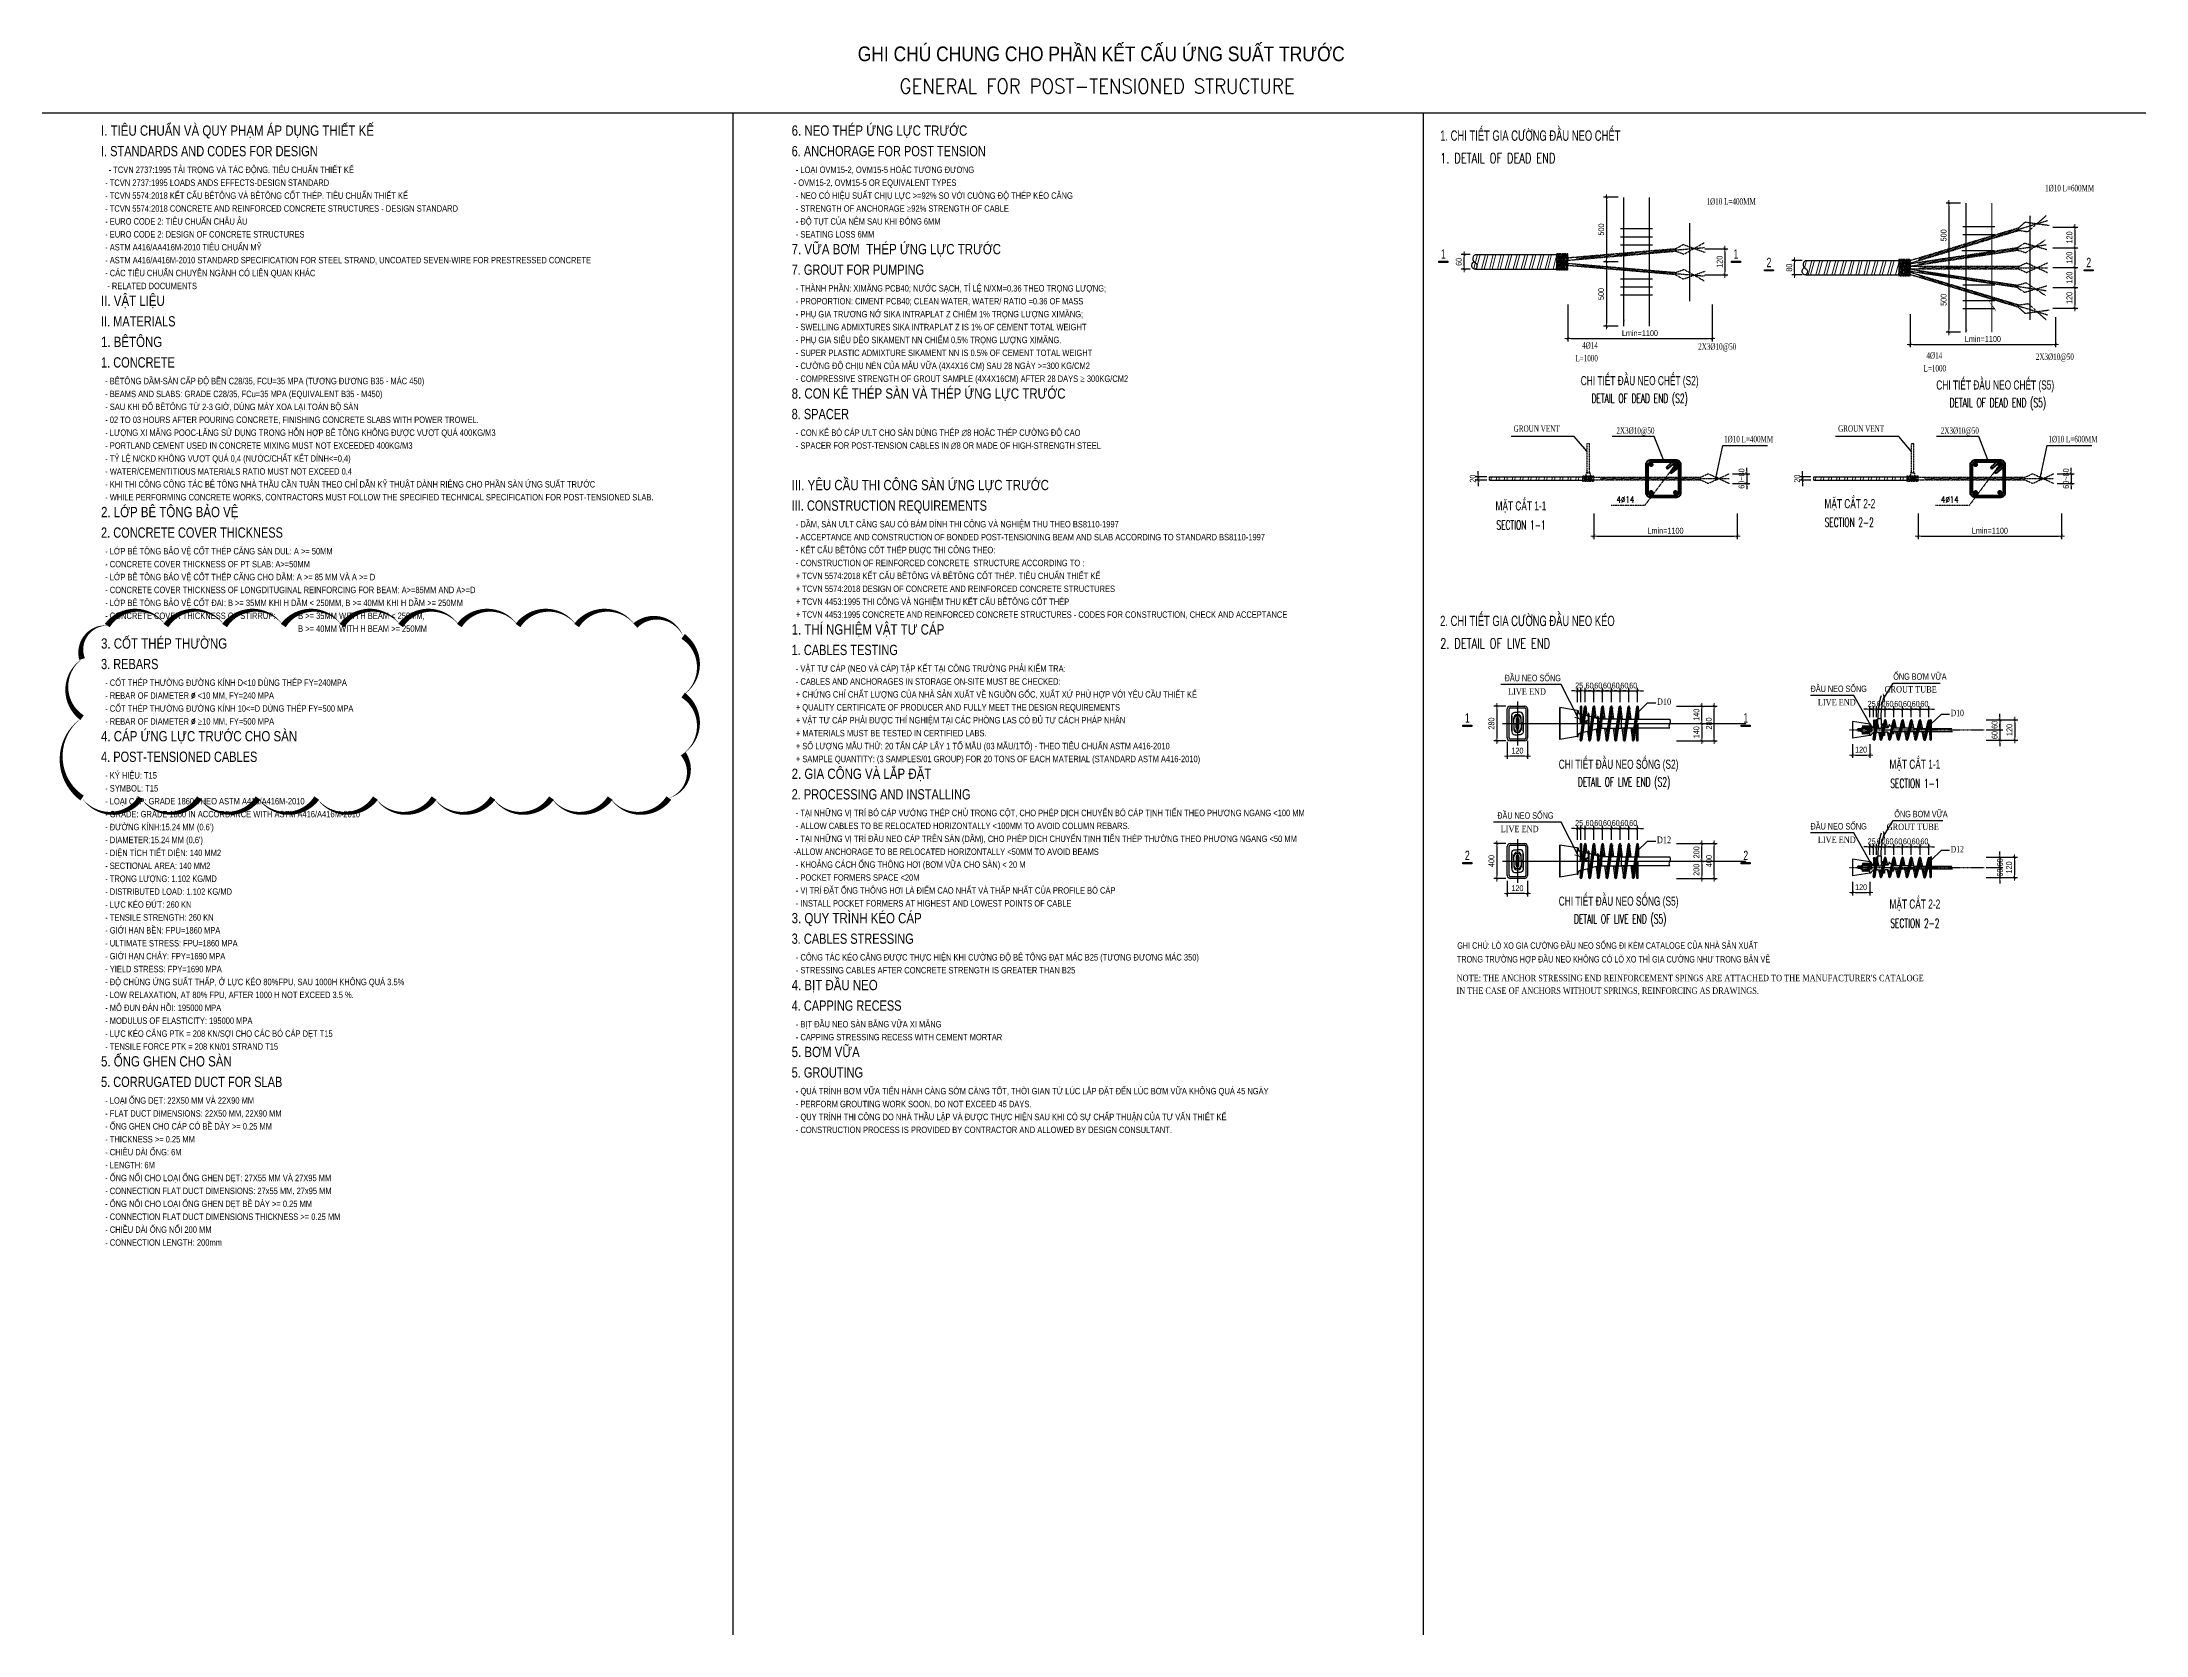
# Model space of a CAD drawing. Header units: millimetres. Extents: x 408913 to 1237273, y -191467 to -86666.
# Drawn here: x 1081461 to 1153173, y -186337 to -132042 of the extents above; entities that cross this region are included whole.
import ezdxf
from ezdxf.enums import TextEntityAlignment as Align

# ---------------------------------------------------------------- set-up
doc = ezdxf.new("R2010")
doc.units = ezdxf.units.MM
doc.header["$LTSCALE"] = 35
doc.header["$PDMODE"] = 3
for name, pattern in [('CENTER', [2, 1.25, -0.25, 0.25, -0.25]), ('DASHED2', [0.375, 0.25, -0.125]), ('HIDDEN2', [0.1875, 0.125, -0.0625])]:
    doc.linetypes.add(name, pattern=pattern)
for name, color, linetype in [('CONC_OUTLINE', 2, 'Continuous'), ('Dimension', 253, 'Continuous'), ('Hatch', 8, 'Continuous'), ('REINFT', 4, 'Continuous'), ('SLAB_ANTI', 7, 'Continuous'), ('STR.Dim_F-CL-B', 8, 'Continuous'), ('TEXT', 4, 'Continuous'), ('Text25', 7, 'Continuous'), ('Text25_vn', 7, 'Continuous'), ('Tha', 3, 'DASHED2'), ('TXT-ST2', 7, 'Continuous'), ('VSC-TEXT', 31, 'Continuous')]:
    doc.layers.add(name, color=color, linetype=linetype)
for name, color, linetype, lineweight in [('HACTH VAT LIEU', 8, 'Continuous', 9), ('LINKS', 3, 'Continuous', 40), ('NDC_S_DIM', 1, 'Continuous', 9), ('NDC_S_VN TEXT', 7, 'Continuous', 9), ('REINF', 4, 'Continuous', 40), ('S-Rebar', 1, 'Continuous', 50)]:
    doc.layers.add(name, color=color, linetype=linetype, lineweight=lineweight)
doc.styles.add('2F', font='')
doc.styles.add('Arial', font='arial.ttf', dxfattribs={"width": 0.6})
doc.styles.add('DIM', font='romans.shx', dxfattribs={"width": 0.55, "bigfont": 'vns.shx'})
doc.styles.add('NDC_ARIAL', font='arial.ttf', dxfattribs={"width": 0.85})
doc.styles.add('ROMANS', font='romans', dxfattribs={"width": 0.75, "bigfont": 'vns'})
doc.styles.add('Ros', font='romans.shx', dxfattribs={"width": 0.6})
doc.styles.add('vntime.shx', font='vnsimple.shx', dxfattribs={"width": 0.8})
doc.styles.add('VNTIMEH', font='vntimeh.shx', dxfattribs={"width": 0.8, "bigfont": 'vns.shx'})
doc.styles.get('2F').set_extended_font_data('.VnArial NarrowH')
doc.dimstyles.new('A2_1-10', dxfattribs={"dimscale": 100, "dimtxt": 2, "dimasz": 1, "dimexe": 1, "dimexo": 0, "dimgap": 0.8, "dimtad": 1, "dimdec": 0, "dimlfac": 0.1, "dimdsep": 46, "dimtxsty": 'NDC_ARIAL', "dimblk": 'DIMMARK', "dimcen": 49999.938995, "dimdle": 1.5, "dimclrd": 1, "dimclre": 1, "dimclrt": 3, "dimadec": 0, "dimazin": 0, "dimtfac": 1, "dimtdec": 0, "dimtix": 1, "dimtmove": 2, "dimatfit": 3, "dimfxl": 1, "dimarcsym": 0})
doc.dimstyles.new('S1_20', dxfattribs={"dimscale": 0, "dimtxt": 150, "dimasz": 350, "dimexe": 200, "dimexo": 250, "dimgap": 100, "dimtad": 1, "dimdec": 0, "dimlfac": 0.2, "dimzin": 0, "dimdsep": 46, "dimtxsty": 'Ros', "dimblk": 'DOTSMALL', "dimcen": 0.1, "dimdle": 100, "dimclrd": 67, "dimclre": 23, "dimclrt": 2, "dimadec": 0, "dimazin": 0, "dimtfac": 1, "dimtdec": 0, "dimtix": 1, "dimtmove": 2, "dimatfit": 3, "dimfxl": 1, "dimtolj": 1, "dimtzin": 0, "dimarcsym": 0})
doc.dimstyles.new('VSC 1-200', dxfattribs={"dimscale": 200, "dimtxt": 2, "dimasz": 1, "dimexe": 0.8, "dimexo": 1, "dimgap": 1, "dimtad": 1, "dimdec": 0, "dimzin": 0, "dimdsep": 46, "dimtxsty": 'DIM', "dimblk1": 'ARCHTICK', "dimblk2": 'ARCHTICK', "dimsah": 1, "dimcen": -0.2, "dimdle": 0.8, "dimclrd": 9, "dimclre": 9, "dimclrt": 2, "dimadec": 0, "dimazin": 0, "dimtfac": 1, "dimtdec": 0, "dimtmove": 0, "dimatfit": 3, "dimldrblk": 'ARCHTICK', "dimfxl": 4, "dimfxlon": 1, "dimtolj": 1, "dimtzin": 0, "dimarcsym": 0})
pattern_1 = [(45, (507989.88, -87162.366), (-13.1256696, 13.1256696), []), (45, (507989.88, -87153.085), (-13.1256696, 13.1256696), [])]
pattern_2 = [(45, (1134854.333, -161128.813), (-16.6696, 16.6696), [])]
pattern_3 = [(45, (518009.699, -82903.533), (-13.1256696, 13.1256696), []), (45, (518009.699, -82894.252), (-13.1256696, 13.1256696), [])]
pattern_4 = [(45, (507989.88, -91849.741), (-13.1256696, 13.1256696), []), (45, (507989.88, -91840.46), (-13.1256696, 13.1256696), [])]
pattern_5 = [(45, (1134854.333, -165816.188), (-16.6696, 16.6696), [])]
pattern_6 = [(45, (518009.699, -87590.908), (-13.1256696, 13.1256696), []), (45, (518009.699, -87581.627), (-13.1256696, 13.1256696), [])]

msp = doc.modelspace()

# ---------------------------------------------------------------- texts
at = {"color": 2, "style": 'ROMANS', "width": 0.7}
for s, p in [('1. DETAIL OF DEAD END', (1129116.2, -136174.4)), ('2. DETAIL OF LIVE END', (1129116.2, -152716.7))]:
    msp.add_text(s, height=350, dxfattribs=at).set_placement(p)
at = {"color": 2, "style": 'ROMANS', "width": 0.6}
for s, p in [('DETAIL OF DEAD END (S2)', (1135916.4, -144342.1)), ('DETAIL OF DEAD END (S5)', (1148125.5, -144490.4)), ('SECTION 1-1', (1131870, -148659, -2.2)), ('SECTION 2-2', (1143059.7, -148569.4, -2.2)), ('DETAIL OF LIVE END (S2)', (1135384.8, -157418, 2.2)), ('SECTION 1-1', (1145297.9, -157466.1, 2.2)), ('DETAIL OF LIVE END (S5)', (1135254.4, -162084.7, 2.2)), ('SECTION 2-2', (1145297.9, -162232.1, 2.2))]:
    msp.add_text(s, height=310, dxfattribs=at).set_placement(p, align=Align.CENTER)
at = {"layer": 'Dimension', "color": 7, "style": 'VNTIMEH', "width": 0.6}
for s, p in [('1%%C10 L=600MM', (1149735.8, -137128.3)), ('1%%C10 L=400MM', (1138196.9, -137582.3)), ('L=1000', (1133724.8, -142926.2)), ('4%%C14', (1133955.4, -142488.1)), ('2X3%%C10@50', (1137910.5, -142527.4)), ('4%%C14', (1145691.9, -142833.6)), ('2X3%%C10@50', (1149419.3, -142875.5)), ('L=1000', (1145593.4, -143271.8)), ('2X3%%C10@50', (1135123.9, -145392.5)), ('1%%C10 L=400MM', (1138792.9, -145683.9)), ('2X3%%C10@50', (1146181.6, -145392.5)), ('1%%C10 L=600MM', (1149850.7, -145683.9))]:
    msp.add_text(s, height=220, dxfattribs=at).set_placement(p)
at = {"layer": 'Dimension', "color": 2, "style": 'VNTIMEH', "width": 0.6}
for p in [(1131623.4, -145326), (1142681.1, -145326)]:
    msp.add_text('GROUN VENT', height=220, dxfattribs=at).set_placement(p)
at = {"layer": 'NDC_S_VN TEXT', "ltscale": 30, "style": 'NDC_ARIAL', "width": 0.85}
msp.add_text('GHI CHÚ CHUNG CHO PHẦN KẾT CẤU ỨNG SUẤT TRƯỚC', height=500, dxfattribs=at).set_placement((1109265.4, -132692.8))
at = {"layer": 'TEXT', "color": 7, "linetype": 'Continuous', "style": '2F', "width": 0.8}
for s, p in [('1. chi tiÕt gia c\xadêng ®Çu neo chÕt', (1129116.2, -135404.4)), ('2. chi tiÕt gia c\xadêng ®Çu neo kÐo', (1129116.2, -151946.7))]:
    msp.add_text(s, height=350, dxfattribs=at).set_placement(p)
for s, height, p in [('1', 319.4, (1129222.4, -139421.8)), ('1', 319.4, (1139199, -139421.8)), ('2', 319.4, (1140323.3, -139714.9)), ('2', 319.4, (1151222.5, -139714.9)), ('CHI TIÕT §ÇU NEO CHÕT (S2)', 310, (1135916.4, -143736.9)), ('CHI TIÕT §ÇU NEO CHÕT (S5)', 310, (1148036.3, -143885.1)), ('MÆT C¾T 1-1', 310, (1131870, -148005.4, -2.2)), ('MÆT C¾T 2-2', 310, (1143082.2, -147930, -2.2)), ('1', 319.4, (1130042.4, -155236.7, 2.2)), ('1', 319.4, (1139532.9, -155236.7, 2.2)), ('CHI TIÕT §ÇU NEO SèNG (S2)', 310, (1135198, -156812.7, 2.2)), ('MÆT C¾T 1-1', 310, (1145297.9, -156812.4, 2.2)), ('2', 319.4, (1130042.4, -159924, 2.2)), ('2', 319.4, (1139532.9, -159924, 2.2)), ('CHI TIÕT §ÇU NEO SèNG (S5)', 310, (1135198, -161479.5, 2.2)), ('MÆT C¾T 2-2', 310, (1145297.9, -161578.5, 2.2))]:
    msp.add_text(s, height=height, dxfattribs=at).set_placement(p, align=Align.CENTER)
at = {"layer": 'TEXT', "color": 0, "style": 'Arial', "width": 0.7}
for s, p in [('ĐẦU NEO SỐNG', (1131313.7, -153828.7, 2.2)), ('ĐẦU NEO SỐNG', (1141744.1, -154196, 2.2)), ('ỐNG BƠM VỮA', (1144561.6, -153778.7, 2.2)), ('ĐẦU NEO SỐNG', (1131063.4, -158516.1, 2.2)), ('ỐNG BƠM VỮA', (1144597.3, -158466.1, 2.2)), ('ĐẦU NEO SỐNG', (1141740.5, -158883.4, 2.2)), ('GHI CHÚ: LÒ XO GIA CƯỜNG ĐẦU NEO SỐNG ĐI KÈM CATALOGE CỦA NHÀ SẢN XUẤT', (1129698.6, -162948.8)), ('TRONG TRƯỜNG HỢP ĐẦU NEO KHÔNG CÓ LÒ XO THÌ GIA CƯỜNG NHƯ TRONG BẢN VẼ', (1129688.2, -163416.5))]:
    msp.add_text(s, height=220, dxfattribs=at).set_placement(p)
at = {"layer": 'Text25', "color": 7, "linetype": 'Continuous', "style": 'vntime.shx', "width": 0.8}
for p in [(1135129.2, -147746.4), (1146187, -147746.4)]:
    msp.add_text('4%%C14', height=220, dxfattribs=at).set_placement(p)
at = {"layer": 'Text25_vn', "color": 7, "style": 'VNTIMEH', "width": 0.65}
for s, p in [('d10', (1146516.6, -155020, 2.2)), ('d12', (1146516.6, -159664.5, 2.2))]:
    msp.add_text(s, height=220, dxfattribs=at).set_placement(p)
at = {"layer": 'TXT-ST2', "color": 2, "style": 'VNTIMEH', "width": 0.7}
for s, p in [('LIVE END', (1131428.9, -154287.2, 2.2)), ('LIVE END', (1141988.4, -154654.5, 2.2)), ('LIVE END', (1131178.7, -158974.5, 2.2)), ('LIVE END', (1141988.4, -159341.8, 2.2)), ("note: the anchor stressing end reinforcement spings are attached to the manufacturer's cataloge", (1129677.7, -164054.8)), ('in the case of anchors without springs, reinforcing as drawings.', (1129671.3, -164485.5))]:
    msp.add_text(s, height=220, dxfattribs=at).set_placement(p)
for p in [(1146043.6, -154104.2, 2.2), (1146114.9, -158791.5, 2.2)]:
    msp.add_text('GROUT TUBE', height=220, dxfattribs=at).set_placement(p, align=Align.MIDDLE_RIGHT)
at = {"layer": 'TXT-ST2', "style": 'VNTIMEH', "width": 0.7}
for s, height, p in [('d10', 220, (1136505.7, -154634, 2.2)), ('d12', 231, (1136501.5, -159351.6, 2.2))]:
    msp.add_text(s, height=height, dxfattribs=at).set_placement(p)
at = {"layer": 'TXT-ST2', "color": 7, "char_height": 420, "attachment_point": 1, "line_spacing_factor": 1.2, "style": 'VNTIMEH'}
for s, insert, width in [("{\\f.VnArialH|b0|i0|c0|p34;\\H0.83333x;\\C256;I. Tiªu chuÈn vµ quy ph¹m ¸p dông thiÕt kÕ\\P\\Frmns085|c0;\\C2;I. STANDARDS AND CODES FOR DESIGN\\H1.2x;\\P\\f.VnArialH|b0|i0|c0|p34;\\C7;  \\H0.52381x;- tcvn 2737:1995 t¶i träng vµ t¸c ®éng. tiªu chuÈn thiÕt kÕ\\P\\C256;  \\Frmns085|c0;\\C2;- TCVN 2737:1995 LOADS ANDS EFFECTS-DESIGN STANDARD\\P\\f.VnArialH|b0|i0|c0|p34;\\C7;  - tcvn 5574:2018 kÕt cÊu bªt«ng vµ bªt«ng cèt thÐp. tiªu chuÈn thiÕt kÕ\\P\\C256;  \\Frmns085|c0;\\C2;- TCVN 5574:2018 CONCRETE AND REINFORCED CONCRETE STRUCTURES - DESIGN STANDARD\\f.VnArialH|b0|i0|c0|p34;\\P\\C7;  - euro code 2: tiªu chuÈn ch©u ©u\\P\\C256;  \\Frmns085|c0;\\C2;- EURO CODE 2: DESIGN OF CONCRETE STRUCTURES\\f.VnArialH|b0|i0|c0|p34;\\P\\C7;  - astm a416/AA416m-2010 tiªu chuÈn mü\\P\\C256;  \\Frmns085|c0;\\C2;- ASTM A416/A416M-2010 STANDARD SPECIFICATION FOR STEEL STRAND, UNCOATED SEVEN-WIRE FOR PRESTRESSED CONCRETE\\P\\f.VnArialH|b0|i0|c0|p34;\\C7;  - c¸c tiªu chuÈn chuyªn ngµnh cã liªn quan kh¸c\\P\\C256;   \\Frmns085|c0;\\C2;- RELATED DOCUMENTS\\H1.90909x;\\P\\f.VnArialH|b0|i0|c0|p34;\\H0.83333x;\\C256;II. VËt liÖu\\P\\Frmns085|c0;\\C2;II. MATERIALS\\P\\f.VnArialH|b0|i0|c0|p34;1. Bªt«ng\\P\\Frmns085|c0;1. CONCRETE\\H1.2x;\\P\\f.VnArialH|b0|i0|c0|p34;\\H0.52381x;\\C7;  - bªt«ng dÇm-sµn cÊp ®é bÒn c28/35, fCu=35 mpa (t\xad¬ng ®\xad¬ng B35 - m¸c 450)\\P\\C256;  \\Frmns085|c0;\\C2;- BEAMS AND SLABS: GRADE C28/35, FCu=35 MPA (EQUIVALENT B35 - M450)\\P\\f.VnArialH|b0|i0|c0|p34;\\C7;  - sau khi ®æ bªt«ng tõ 2-3 giê, dïng m¸y xoa l¹i toµn bé sµn\\P\\C256;  \\Frmns085|c0;\\C2;- 02 TO 03 HOURS AFTER POURING CONCRETE, FINISHING CONCRETE SLABS WITH POWER TROWEL.\\P\\f.VnArialH|b0|i0|c0|p34;\\C7;  - l\xadîng xi m¨ng pooc-l¨ng sö dông trong hçn hîp bª t«ng kh«ng ®\xadîc v\xadît qu¸ 400kg/m3\\P\\C256;  \\Frmns085|c0;\\C2;- PORTLAND CEMENT USED IN CONCRETE MIXING MUST NOT EXCEEDED 400KG/M3\\P\\f.VnArialH|b0|i0|c0|p34;\\C7;  - tû lÖ n/ckd kh«ng v\xadît qu¸ 0,4 (n\xadíc/chÊt kÕt dÝnh<=0,4)\\P\\C256;  \\Frmns085|c0;\\C2;- WATER/CEMENTITIOUS MATERIALS RATIO MUST NOT EXCEED 0.4\\P\\f.VnArialH|b0|i0|c0|p34;\\C7;  - khi thi c«ng c«ng t¸c bª t«ng nhµ thÇu cÇn tu©n theo chØ dÉn kü thuËt dµnh riªng cho phÇn sµn øng suÊt tr\xadíc\\P\\C256;  \\Frmns085|c0;\\C2;- WHILE PERFORMING CONCRETE WORKS, CONTRACTORS MUST FOLLOW THE SPECIFIED TECHNICAL SPECIFICATION FOR POST-TENSIONED SLAB.\\H0.99999x;\\P\\f.VnArialH|b0|i0|c0|p34;\\H1.59092x;2. líp bª t«ng b¶o vÖ\\P\\Frmns085|c0;2. CONCRETE COVER THICKNESS\\f.VnArialH|b0|i0|c0|p34;\\H1.19999x;\\P\\pt10920;\\H0.52382x;\\C7;  - líp bª t«ng b¶o vÖ CèT thÐp c¨ng sµn DUL: a >= 50MM\\P\\ptz;\\C256;  \\Frmns085|c0;\\C2;- CONCRETE COVER THICKNESS OF PT SLAB: A>=50MM\\f.VnArialH|b0|i0|c0|p34;^I\\C7;\\P  - líp bª t«ng b¶o vÖ CèT THÐP c¨ng CHO DÇM: a >= 85 MM Vµ A >= d\\P\\C256;  \\Frmns085|c0;\\C2;- CONCRETE COVER THICKNESS OF LONGDITUGINAL REINFORCING FOR BEAM: A>=85MM AND A>=D\\P\\f.VnArialH|b0|i0|c0|p34;\\C7;  - líp bª t«ng b¶o vÖ CèT §AI: b >= 35MM KHI H DÇM < 250MM, b >= 40MM KHI H DÇM >= 250MM\\P\\C256;  \\Frmns085|c0;\\C2;- CONCRETE COVER THICKNESS OF STIRRUP: ^IB >= 35MM WITH H BEAM < 250MM, \\P^I^I^I^IB >= 40MM WITH H BEAM >= 250MM\\H1.90907x;\\C256;\\P\\f.VnArialH|b0|i0|c0|p34;\\H0.83334x;\\C2;3. Cèt thÐp th\xadêng\\P\\Frmns085|c0;3. REBARS\\H1.19999x;\\P\\f.VnArialH|b0|i0|c0|p34;\\H0.52382x;\\C7;  - cèt thÐp th\xadêng ®\xadêng kÝnh D<10 dïng thÐp fY=240mpA\\P\\C256;  \\Frmns085|c0;\\C2;- REBAR OF DIAMETER \\Fvnsimli|c0;∅\\Frmns085|c0; <10 MM, FY=240 MPA\\P\\f.VnArialH|b0|i0|c0|p34;\\C7;  - cèt thÐp th\xadêng ®\xadêng kÝnh 10<=D dïng thÐp fY=500 mpA\\P\\C256;  \\Frmns085|c0;\\C2;- REBAR OF DIAMETER \\Fvnsimli|c0;∅\\Frmns085|c0; \\fTimes New Roman|b0|i0|c0|p18;≥\\Frmns085|c0;10 MM, FY=500 MPA\\H1.90907x;\\P\\f.VnArialH|b0|i0|c0|p34;\\H0.83334x;4. C¸p øng lùc tr\xadíc cho sµn\\P\\Frmns085|c0;4. POST-TENSIONED CABLES\\H1.19999x;\\P\\f.VnArialH|b0|i0|c0|p34;\\H0.52382x;\\C7;  - ký hiÖu: t15\\P\\C256;  \\Frmns085|c0;\\C2;- SYMBOL: T15\\P\\f.VnArialH|b0|i0|c0|p34;\\C7;  - lo¹i c¸p: grade 1860 theo astm a416/a416m-2010\\P\\C256;  \\Frmns085|c0;\\C2;- GRADE: GRADE 1860 IN ACCORDANCE WITH ASTM A416/A416M-2010\\P\\f.VnArialH|b0|i0|c0|p34;\\C7;  - ®\xadêng kÝnh:15.24 mm (0.6')\\P\\C2;  \\Frmns085|c0;- DIAMETER:15.24 MM (0.6')\\P\\f.VnArialH|b0|i0|c0|p34;\\C7;  - diÖn tÝch tiÕt diÖn: 140 mm2\\P\\C256;  \\Frmns085|c0;\\C2;- SECTIONAL AREA: 140 MM2\\P\\f.VnArialH|b0|i0|c0|p34;\\C7;  - träng l\xadîng: 1.102 kg/md\\P\\C256;  \\Fm|c0;\\C2;-\\Frmns085|c0; DISTRIBUTED LOAD: 1.102 KG/MD\\P\\f.VnArialH|b0|i0|c0|p34;\\C7;  - lùc kÐo ®øt: 260 kn\\P\\C256;  \\Frmns085|c0;\\C2;- TENSILE STRENGTH: 260 KN\\P\\f.VnArialH|b0|i0|c0|p34;\\C7;  - giíi h¹n bÒn: fpu=1860 mpa\\P\\C256;  \\Frmns085|c0;\\C2;- ULTIMATE STRESS: FPU=1860 MPA\\P\\f.VnArialH|b0|i0|c0|p34;\\C7;  - giíi h¹n ch¶y: fpy=1690 mpa\\P\\C256;  \\Frmns085|c0;\\C2;- YIELD STRESS: FPY=1690 MPA\\P\\f.VnArialH|b0|i0|c0|p34;\\C7;  - ®é chïng øng suÊt thÊp, ë lùc kÐo 80%fpu, sau 1000h kh«ng qu¸ 3.5%\\P\\C256;  \\Frmns085|c0;\\C2;- LOW RELAXATION, AT 80% FPU, AFTER 1000 H NOT EXCEED 3.5 %.\\P\\f.VnArialH|b0|i0|c0|p34;\\C7;  - m« ®un ®µn håi: 195000 mpa\\P\\C2;  \\Frmns085|c0;- MODULUS OF ELASTICITY: 195000 MPA\\P\\f.VnArialH|b0|i0|c0|p34;\\C7;  - lùc kÐo c¨ng ptk = 208 kn/sîi cho c¸c bã c¸p dÑt T15\\P\\C2;  \\Frmns085|c0;- TENSILE FORCE PTK = 208 KN/01 STRAND T15\\H1.90907x;\\P\\f.VnArialH|b0|i0|c0|p34;\\H0.83333x;5. èng ghen cho sµn\\P\\Frmns085|c0;5. CORRUGATED DUCT FOR SLAB\\H1.20001x;\\P\\f.VnArialH|b0|i0|c0|p34;\\H0.52381x;\\C7;  - lo¹i èng dÑt: 22X50 mm vµ 22X90 mm\\P\\C256;  \\Frmns085|c0;\\C2;- FLAT DUCT DIMENSIONS: 22X50 MM, 22X90 MM\\f.VnArialH|b0|i0|c0|p34;\\C7;^I\\P  - èng ghen cho c¸p cã bÒ dµy >= 0.25 mm\\P\\C2;  \\Frmns085|c0;- THICKNESS >= 0.25 MM\\P\\f.VnArialH|b0|i0|c0|p34;\\C256;  - CHIÒU DµI èNG: 6M\\C7;\\P\\C2;  \\Frmns085|c0;- LENGTH: 6M\\P\\f.VnArialH|b0|i0|c0|p34;\\C256;  - èNG NèI CHO LO¹I èNG GHEN DÑT: 27x55 mm vµ 27x95 mm\\P\\C2;  \\Frmns085|c0;- CONNECTION FLAT DUCT DIMENSIONS: 27x55 MM, 27x95 MM\\f.VnArialH|b0|i0|c0|p34;\\P\\C7;  - \\C256;èNG NèI CHO LO¹I èNG GHEN DÑT\\C7; bÒ dµy >= 0.25 mm\\P\\C256;  \\Frmns085|c0;\\C2;- CONNECTION FLAT DUCT DIMENSIONS THICKNESS >= 0.25 MM\\P\\f.VnArialH|b0|i0|c0|p34;\\C7;  - chiÒu dµi èNG NèI 200 mm\\P  \\Frmns085|c0;\\C2;- CONNECTION LENGTH: 200mm}", (1083470.6, -134883.7), 29911.646), ('{\\f.VnArialH|b0|i0|c0|p34;\\H0.83333x;\\C2;6. Neo thÐp øng lùc tr\xadíc\\P\\Frmns085|c0;6. ANCHORAGE FOR POST TENSION\\H1.2x;\\P\\f.VnArialH|b0|i0|c0|p34;\\H0.52381x;\\C7;  - lo¹i ovm15-2, ovm15-5 hoÆc t\xad¬ng ®\xad¬ng\\P\\Frmns085|c0;\\C256; \\C2;- OVM15-2, OVM15-5 OR EQUIVALENT TYPES\\P\\f.VnArialH|b0|i0|c0|p34;\\C7;  - neo cã hiÖu suÊt chÞu lùc >=92% so víi cuêng ®é thÐp kÐo c¨ng\\P\\C2;  \\Frmns085|c0;- STRENGTH OF ANCHORAGE \\fTimes New Roman|b0|i0|c0|p18;≥\\Frmns085|c0;92% STRENGTH OF CABLE\\P\\f.VnArialH|b0|i0|c0|p34;\\C7;  - ®é tôt cña nªm sau khi ®ãng 6mm\\P\\C2;  \\Frmns085|c0;- SEATING LOSS 6MM\\H1.90908x;\\P\\f.VnArialH|b0|i0|c0|p34;\\H0.83334x;7. V÷a b¬m  thÐp øng lùc tr\xadíc\\P\\Frmns085|c0;7. GROUT FOR PUMPING\\H1.2x;\\P\\f.VnArialH|b0|i0|c0|p34;\\H0.52381x;\\C7;  - thµnh phÇn: xim¨ng pcb40; n\xadíc s¹ch, tØ lÖ n/xm=0.36 theo träng l\xadîng;\\P\\C2;  \\Frmns085|c0;- PROPORTION: CIMENT PCB40; CLEAN WATER, WATER/ RATIO =0.36 OF MASS\\P\\f.VnArialH|b0|i0|c0|p34;\\C7;  - phô gia tr\xad¬ng në sika intraplat z chiÕm 1% träng l\xadîng xim¨ng; \\P\\C2;  \\Frmns085|c0;- SWELLING ADMIXTURES SIKA INTRAPLAT Z IS 1% OF CEMENT TOTAL WEIGHT\\P\\f.VnArialH|b0|i0|c0|p34;\\C7;  - phô gia siªu dÎo sikament nn chiÕm 0.5% träng l\xadîng xim¨ng.\\P\\C2;  \\Frmns085|c0;- SUPER PLASTIC ADMIXTURE SIKAMENT NN IS 0.5% OF CEMENT TOTAL WEIGHT\\P\\f.VnArialH|b0|i0|c0|p34;\\C7;  - c\xadêng ®é chÞu nÐn cña mÉu v÷a (4x4x16 cm) sau 28 ngµy >=300 kG/cm2\\P\\C2;  \\Frmns085|c0;- COMPRESSIVE STRENGTH OF GROUT SAMPLE (4X4X16CM) AFTER 28 DAYS \\fTimes New Roman|b0|i0|c0|p18;≥\\Frmns085|c0; 300KG/CM2\\f.VnArialH|b0|i0|c0|p34;\\H1.90908x;\\P\\H0.83334x;\\C7;8. Con kª thÐp sµn vµ thÐp øng lùc tr\xadíc\\P\\Frmns085|c0;\\C2;8. SPACER \\f.VnArialH|b0|i0|c0|p34;\\H1.19999x;\\P\\H0.52381x;\\C7;  - con kª bã c¸p \xadlt cho sµn dïng thÐp \\Frmns085|c0;\\H1.00001x;\\C0;∅\\f.VnArialH|b0|i0|c0|p34;\\H0.99999x;\\C7;8 hoÆc thÐp c\xadêng ®é cao \\P\\C2;  \\Frmns085|c0;- SPACER FOR POST-TENSION CABLES IN ∅8 OR MADE OF HIGH-STRENGTH STEEL\\H1.90908x;\\P\\C7;\\P\\f.VnArialH|b0|i0|c0|p34;\\H0.83334x;\\C256;III. Yªu cÇu thi c«ng sµn øng lùc tr\xadíc\\P\\Frmns085|c0;\\C2;III. CONSTRUCTION REQUIREMENTS\\f.VnArialH|b0|i0|c0|p34;\\H1.19999x;\\P\\H0.52382x;\\C7;  - dÇm, sµn \xadlt c¨ng sau cã b¸m dÝnh thi c«ng vµ nghiÖm thu theo bs8110-1997 \\P\\C2;  \\Frmns085|c0;- ACCEPTANCE AND CONSTRUCTION OF BONDED POST-TENSIONING BEAM AND SLAB ACCORDING TO STANDARD BS8110-1997\\P\\f.VnArialH|b0|i0|c0|p34;\\C7;  - kÕt cÊu bªt«ng cèt thÐp ®uîc thi c«ng theo:\\P\\C2;  \\Frmns085|c0;- CONSTRUCTION OF REINFORCED CONCRETE  STRUCTURE ACCORDING TO :\\P\\f.VnArialH|b0|i0|c0|p34;\\C7;  + tcvn 5574:2018 kÕt cÊu bªt«ng vµ bªt«ng cèt thÐp. tiªu chuÈn thiÕt kÕ\\P\\C2;  \\Frmns085|c0;+ TCVN 5574:2018 DESIGN OF CONCRETE AND REINFORCED CONCRETE STRUCTURES\\f.VnArialH|b0|i0|c0|p34;\\P\\C7;  + tcvn 4453:1995 thi c«ng vµ nghiÖm thu kÕt cÊu bªt«ng cèt thÐp \\P\\C2;  \\Frmns085|c0;+ TCVN 4453:1995 CONCRETE AND REINFORCED CONCRETE STRUCTURES - CODES FOR CONSTRUCTION, CHECK AND ACCEPTANCE\\H1.90907x;\\P\\f.VnArialH|b0|i0|c0|p34;\\H0.83334x;\\C256;1. ThÝ nghiÖm vËt t\xad c¸p\\P\\Frmns085|c0;\\C2;1. CABLES TESTING\\H1.19999x;\\P\\f.VnArialH|b0|i0|c0|p34;\\H0.52382x;\\C7;  - vËt t\xad c¸p (neo vµ c¸p) tËp kÕt t¹i c«ng tr\xadêng ph¶i kiÓm tra:\\P\\C256;  \\Frmns100|c0;\\C2;- CABLES AND ANCHORAGES IN STORAGE ON-SITE MUST BE CHECKED: \\P\\f.VnArialH|b0|i0|c0|p34;\\C7;  + chøng chØ chÊt l\xadîng cña nhµ s¶n xuÊt vÒ nguån gèc, xuÊt xø phï hîp víi yªu cÇu thiÕt kÕ\\P\\C256;  \\Frmns085|c0;\\C2;+ QUALITY CERTIFICATE OF PRODUCER AND FULLY MEET THE DESIGN REQUIREMENTS \\P\\f.VnArialH|b0|i0|c0|p34;\\C7;  + vËt t\xad c¸p ph¶i ®\xadîc thÝ nghiÖm t¹i c¸c phßng las cã ®ñ t\xad c¸ch ph¸p nh©n\\P\\C256;  \\Frmns085|c0;\\C2;+ MATERIALS MUST BE TESTED IN CERTIFIED LABS.\\P\\f.VnArialH|b0|i0|c0|p34;\\C7;  + sè l\xadîng mÉu thö: 20 tÊn c¸p lÊy 1 tæ mÉu (03 mÉu/1tæ) - theo tiªu chuÈn astm a416-2010^I\\P\\C256;  \\Frmns085|c0;\\C2;+ SAMPLE QUANTITY: (3 SAMPLES/01 GROUP) FOR 20 TONS OF EACH MATERIAL (STANDARD ASTM A416-2010)\\f.VnArialH|b0|i0|c0|p34;       \\C256; \\H1.90907x;\\C7;\\P\\H0.83334x;\\C2;2. Gia c«ng vµ l¾p ®Æt\\P\\Frmns085|c0;2. PROCESSING AND INSTALLING\\H1.19999x;\\P\\f.VnArialH|b0|i0|c0|p34;\\H0.52382x;\\C7;  - t¹i nh÷ng vÞ trÝ bã c¸p v\xadíng thÐp chñ trong cét, cho phÐp dÞch chuyÓn bã c¸p tÞnh tiÕn theo ph\xad¬ng ngang <100 mm\\P\\C256;  \\Frmns085|c0;\\C2;- ALLOW CABLES TO BE RELOCATED HORIZONTALLY <100MM TO AVOID COLUMN REBARS.\\P\\f.VnArialH|b0|i0|c0|p34;\\C7;  - t¹i nh÷ng vÞ trÝ ®Çu neo c¸p trªn sµn (dÇm), cho phÐp dÞch chuyÓn tÞnh tiÕn thÐp th\xadêng theo ph\xad¬ng ngang <50 mm\\P\\Frmns085|c0;\\C256; \\C2;-ALLOW ANCHORAGE TO BE RELOCATED HORIZONTALLY <50MM TO AVOID BEAMS\\P\\f.VnArialH|b0|i0|c0|p34;\\C7;  - kho¶ng c¸ch èng th«ng h¬i (b¬m v÷a cho sµn) < 20 m\\P\\C2;  \\Frmns085|c0;- POCKET FORMERS SPACE <20M\\P\\f.VnArialH|b0|i0|c0|p34;\\C7;  - vÞ trÝ ®Æt èng th«ng h¬i lµ ®iÓm cao nhÊt vµ thÊp nhÊt cña profile bã c¸p\\P\\C2;  \\Frmns085|c0;- INSTALL POCKET FORMERS AT HIGHEST AND LOWEST POINTS OF CABLE\\H1.90907x;\\P\\f.VnArialH|b0|i0|c0|p34;\\H0.83334x;3. Quy Tr×nh kÐo c¸p\\P\\Frmns085|c0;3. CABLES STRESSING\\H1.19999x;\\P\\f.VnArialH|b0|i0|c0|p34;\\H0.52382x;\\C7;  - c«ng t¸c kÐo c¨ng ®\xadîc thùc hiÖn khi c\xadêng ®é bª t«ng ®¹t m¸c b25 (t\xad¬ng ®\xad¬ng m¸c 350)\\P\\C256;  \\Frmns085|c0;\\C2;- STRESSING CABLES AFTER CONCRETE STRENGTH IS GREATER THAN B25 \\H1.90907x;\\P\\f.VnArialH|b0|i0|c0|p34;\\H0.83331x;4. BÞt ®Çu neo\\P\\Frmns085|c0;4. CAPPING RECESS\\H1.20003x;\\P\\f.VnArialH|b0|i0|c0|p34;\\H0.5238x;\\C7;  - bÞt ®Çu neo sµn b»ng v÷a xi m¨ng\\P\\C2;  \\Frmns085|c0;- CAPPING STRESSING RECESS WITH CEMENT MORTAR\\H1.90914x;\\P\\f.VnArialH|b0|i0|c0|p34;\\H0.83331x;5. B¬m v÷a\\P\\Frmns085|c0;5. GROUTING\\H1.20004x;\\P\\f.VnArialH|b0|i0|c0|p34;\\H0.52379x;\\C7;  - qu¸ tr×nh b¬m v÷a tiÕn hµnh cµng sím cµng tèt, thêi gian tõ lóc l¾p ®Æt ®Õn lóc b¬m v÷a kh«ng qu¸ 45 ngµy\\P\\C2;  \\Frmns085|c0;- PERFORM GROUTING WORK SOON, DO NOT EXCEED 45 DAYS.\\P\\f.VnArialH|b0|i0|c0|p34;\\C7;  - quy tr×nh thi c«ng do nhµ thÇu lËp vµ ®\xadîc thùc hiÖn sau khi cã sù chÊp thuËn cña t\xad vÊn thiÕt kÕ\\P\\C2;  \\Frmns085|c0;- CONSTRUCTION PROCESS IS PROVIDED BY CONTRACTOR AND ALLOWED BY DESIGN CONSULTANT.\\H1.90915x;\\P\\f.VnArialH|b0|i0|c0|p34;\\C7;\\P }', (1107011.4, -134883.7), 29040.419)]:
    msp.add_mtext(s, dxfattribs=dict(at, insert=insert, width=width))
at = {"layer": 'VSC-TEXT', "color": 2, "ltscale": 150, "style": 'ROMANS', "width": 0.9}
msp.add_text('GENERAL FOR POST-TENSIONED STRUCTURE', height=500, dxfattribs=at).set_placement((1117421.4, -133792.7), align=Align.CENTER)

# ---------------------------------------------------------------- blocks, each defined once
blk = doc.blocks.new('DIMMARK')
at = {"layer": 'NDC_S_DIM', "color": 1}
blk.add_line((-1.5, 0), (1, 0), dxfattribs=at)
at = {"layer": 'NDC_S_DIM', "color": 2, "const_width": 0.15}
blk.add_lwpolyline([(-0.5, -0.5), (0.5, 0.5)], dxfattribs=at)
blk = doc.blocks.new('*D424')
at = {"layer": 'DEFPOINTS', "color": 0, "transparency": 16777216}
for p in [(1131404, -155899), (1132095, -155857), (1131404, -156379)]:
    blk.add_point(p, dxfattribs=at)
at = {"layer": 'NDC_S_DIM', "color": 1, "lineweight": -2, "transparency": 16777216}
for p, q in [((1131404, -155899), (1131404, -156479)), ((1132095, -155857), (1132095, -156479)), ((1131995, -156379), (1131504, -156379))]:
    blk.add_line(p, q, dxfattribs=at)
at = {"layer": 'NDC_S_DIM', "color": 1, "lineweight": -2, "transparency": 16777216, "xscale": 100, "yscale": 100, "zscale": 100, "rotation": 180}
blk.add_blockref('DIMMARK', (1131404, -156379), dxfattribs=at)
at = {"layer": 'NDC_S_DIM', "color": 1, "lineweight": -2, "transparency": 16777216, "xscale": 100, "yscale": 100, "zscale": 100}
blk.add_blockref('DIMMARK', (1132095, -156379), dxfattribs=at)
at = {"layer": 'NDC_S_DIM', "color": 3, "transparency": 16777216, "insert": (1131750, -156196), "char_height": 200, "attachment_point": 5, "style": 'NDC_ARIAL'}
blk.add_mtext('120', dxfattribs=at)
blk = doc.blocks.new('*D425')
at = {"layer": 'DEFPOINTS', "color": 0, "transparency": 16777216}
for p in [(1131356, -154677), (1131047, -155864), (1131356, -155864)]:
    blk.add_point(p, dxfattribs=at)
at = {"layer": 'NDC_S_DIM', "color": 1, "lineweight": -2, "transparency": 16777216}
for p, q in [((1131356, -154677), (1130947, -154677)), ((1131047, -154777), (1131047, -155764)), ((1131356, -155864), (1130947, -155864))]:
    blk.add_line(p, q, dxfattribs=at)
at = {"layer": 'NDC_S_DIM', "color": 1, "lineweight": -2, "transparency": 16777216, "xscale": 100, "yscale": 100, "zscale": 100}
for p, rotation in [((1131047, -154677), 90), ((1131047, -155864), 270)]:
    blk.add_blockref('DIMMARK', p, dxfattribs=dict(at, rotation=rotation))
at = {"layer": 'NDC_S_DIM', "color": 3, "transparency": 16777216, "insert": (1130865, -155271), "char_height": 200, "attachment_point": 5, "rotation": 90, "style": 'NDC_ARIAL'}
blk.add_mtext('280', dxfattribs=at)
blk = doc.blocks.new('GHT')
at = {"color": 2}
for p, q in [((357261, 12229), (357261, 12563)), ((357321, 12229), (357321, 12563)), ((357259, 12229), (357323, 12229)), ((357259, 12093), (357259, 12229)), ((357323, 12093), (357323, 12229)), ((357253, 12056), (357240, 12006)), ((357244, 12070), (357338, 12071)), ((357244, 12066), (357338, 12066)), ((357259, 12093), (357257, 12081)), ((357259, 12093), (357324, 12093)), ((357324, 12093), (357325, 12081)), ((357329, 12056), (357343, 12006)), ((357201, 11927), (357181, 11807)), ((357201, 11927), (357201, 11932)), ((357201, 11932), (357211, 11932)), ((357201, 11927), (357381, 11927)), ((357237, 11994), (357223, 11941)), ((357224, 12006), (357359, 12006)), ((357224, 12002), (357265, 12002)), ((357239, 12002), (357237, 11994)), ((357295, 12002), (357359, 12002)), ((357344, 12002), (357346, 11994)), ((357346, 11994), (357359, 11941)), ((357381, 11932), (357371, 11932)), ((357381, 11927), (357381, 11932)), ((357381, 11927), (357401, 11807)), ((357181, 11807), (357401, 11807))]:
    blk.add_line(p, q, dxfattribs=at)
for radius in [11.4, 7.98]:
    blk.add_circle((357280, 11995), radius, dxfattribs=at)
for centre, radius, start, end in [((357244, 12068), 2.04, 90.145, 270.145), ((357245, 12083), 12.2, 270.145, 353.8622), ((357245, 12058), 8.15, 345.4243, 90.145), ((357337, 12083), 12.2, 186.4278, 270.145), ((357337, 12058), 8.15, 90.145, 194.8658), ((357338, 12069), 2.04, 270.145, 90.145), ((357211, 11944), 12.2, 270, 345.4243), ((357224, 12004), 2.04, 90.145, 270.145), ((357233, 11998), 4.07, 345.4243, 90.145), ((357237, 12010), 4.07, 270.145, 345.4243), ((357265, 11998), 4.07, 347.9918, 90.145), ((357295, 11998), 4.07, 90.145, 192.2982), ((357346, 12010), 4.07, 194.8658, 270.145), ((357349, 11998), 4.07, 90.145, 194.8658), ((357359, 12004), 2.04, 270.145, 90.145), ((357371, 11944), 12.2, 194.5757, 270)]:
    blk.add_arc(centre, radius, start, end, dxfattribs=at)
blk.add_open_spline([(357261, 12563), (357268, 12565), (357284, 12569), (357304, 12555), (357317, 12560), (357321, 12561)], degree=3, knots=[0.602049, 0.602049, 0.602049, 0.602049, 21.547376, 49.488192, 61.520384, 61.520384, 61.520384, 61.520384], dxfattribs=at)
blk = doc.blocks.new('*D426')
at = {"layer": 'DEFPOINTS', "color": 0, "transparency": 16777216}
for p in [(1137169, -155271), (1137169, -155864), (1138035, -155864)]:
    blk.add_point(p, dxfattribs=at)
at = {"layer": 'NDC_S_DIM', "color": 1, "lineweight": -2, "transparency": 16777216}
for p, q in [((1137169, -155271), (1138135, -155271)), ((1138035, -155371), (1138035, -155764)), ((1137169, -155864), (1138135, -155864))]:
    blk.add_line(p, q, dxfattribs=at)
at = {"layer": 'NDC_S_DIM', "color": 1, "lineweight": -2, "transparency": 16777216, "xscale": 100, "yscale": 100, "zscale": 100}
for p, rotation in [((1138035, -155271), 90), ((1138035, -155864), 270)]:
    blk.add_blockref('DIMMARK', p, dxfattribs=dict(at, rotation=rotation))
at = {"layer": 'NDC_S_DIM', "color": 3, "transparency": 16777216, "insert": (1137853, -155567), "char_height": 200, "attachment_point": 5, "rotation": 90, "style": 'NDC_ARIAL'}
blk.add_mtext('140', dxfattribs=at)
blk = doc.blocks.new('*D427')
at = {"layer": 'DEFPOINTS', "color": 0, "transparency": 16777216}
for p in [(1137169, -154675), (1138035, -154675), (1137169, -155271)]:
    blk.add_point(p, dxfattribs=at)
at = {"layer": 'NDC_S_DIM', "color": 1, "lineweight": -2, "transparency": 16777216}
for p, q in [((1137169, -154675), (1138135, -154675)), ((1138035, -155171), (1138035, -154775)), ((1137169, -155271), (1138135, -155271))]:
    blk.add_line(p, q, dxfattribs=at)
at = {"layer": 'NDC_S_DIM', "color": 1, "lineweight": -2, "transparency": 16777216, "xscale": 100, "yscale": 100, "zscale": 100}
for p, rotation in [((1138035, -154675), 90), ((1138035, -155271), 270)]:
    blk.add_blockref('DIMMARK', p, dxfattribs=dict(at, rotation=rotation))
at = {"layer": 'NDC_S_DIM', "color": 3, "transparency": 16777216, "insert": (1137853, -154973), "char_height": 200, "attachment_point": 5, "rotation": 90, "style": 'NDC_ARIAL'}
blk.add_mtext('140', dxfattribs=at)
blk = doc.blocks.new('*D428')
at = {"layer": 'DEFPOINTS', "color": 0, "transparency": 16777216}
for p in [(1137877, -154675), (1138461, -154675), (1137877, -155864)]:
    blk.add_point(p, dxfattribs=at)
at = {"layer": 'NDC_S_DIM', "color": 1, "lineweight": -2, "transparency": 16777216}
for p, q in [((1137877, -154675), (1138561, -154675)), ((1138461, -155764), (1138461, -154775)), ((1137877, -155864), (1138561, -155864))]:
    blk.add_line(p, q, dxfattribs=at)
at = {"layer": 'NDC_S_DIM', "color": 1, "lineweight": -2, "transparency": 16777216, "xscale": 100, "yscale": 100, "zscale": 100}
for p, rotation in [((1138461, -154675), 90), ((1138461, -155864), 270)]:
    blk.add_blockref('DIMMARK', p, dxfattribs=dict(at, rotation=rotation))
at = {"layer": 'NDC_S_DIM', "color": 3, "transparency": 16777216, "insert": (1138279, -155270), "char_height": 200, "attachment_point": 5, "rotation": 90, "style": 'NDC_ARIAL'}
blk.add_mtext('280', dxfattribs=at)
blk = doc.blocks.new('_ArchTick')
at = {"color": 0, "linetype": 'ByBlock', "const_width": 0.15}
blk.add_lwpolyline([(-0.5, -0.5), (0.5, 0.5)], dxfattribs=at)
blk = doc.blocks.new('*D434')
at = {"layer": 'DEFPOINTS', "color": 0, "transparency": 16777216}
for p in [(1147916, -155143), (1147916, -155837), (1148704, -155837)]:
    blk.add_point(p, dxfattribs=at)
at = {"layer": 'NDC_S_DIM', "color": 1, "lineweight": -2, "transparency": 16777216}
for p, q in [((1147916, -155143), (1148804, -155143)), ((1148704, -155243), (1148704, -155737)), ((1147916, -155837), (1148804, -155837))]:
    blk.add_line(p, q, dxfattribs=at)
at = {"layer": 'NDC_S_DIM', "color": 1, "lineweight": -2, "transparency": 16777216, "xscale": 100, "yscale": 100, "zscale": 100}
for p, rotation in [((1148704, -155143), 90), ((1148704, -155837), 270)]:
    blk.add_blockref('DIMMARK', p, dxfattribs=dict(at, rotation=rotation))
at = {"layer": 'NDC_S_DIM', "color": 3, "transparency": 16777216, "insert": (1148522, -155490), "char_height": 200, "attachment_point": 5, "rotation": 90, "style": 'NDC_ARIAL'}
blk.add_mtext('120', dxfattribs=at)
blk = doc.blocks.new('*D429')
at = {"layer": 'DEFPOINTS', "color": 0, "transparency": 16777216}
for p in [(1131404, -160628), (1132095, -160628), (1131404, -161066)]:
    blk.add_point(p, dxfattribs=at)
at = {"layer": 'NDC_S_DIM', "color": 1, "lineweight": -2, "transparency": 16777216}
for p, q in [((1131404, -160628), (1131404, -161166)), ((1132095, -160628), (1132095, -161166)), ((1131995, -161066), (1131504, -161066))]:
    blk.add_line(p, q, dxfattribs=at)
at = {"layer": 'NDC_S_DIM', "color": 1, "lineweight": -2, "transparency": 16777216, "xscale": 100, "yscale": 100, "zscale": 100, "rotation": 180}
blk.add_blockref('DIMMARK', (1131404, -161066), dxfattribs=at)
at = {"layer": 'NDC_S_DIM', "color": 1, "lineweight": -2, "transparency": 16777216, "xscale": 100, "yscale": 100, "zscale": 100}
blk.add_blockref('DIMMARK', (1132095, -161066), dxfattribs=at)
at = {"layer": 'NDC_S_DIM', "color": 3, "transparency": 16777216, "insert": (1131750, -160884), "char_height": 200, "attachment_point": 5, "style": 'NDC_ARIAL'}
blk.add_mtext('120', dxfattribs=at)
blk = doc.blocks.new('*D430')
at = {"layer": 'DEFPOINTS', "color": 0, "transparency": 16777216}
for p in [(1131356, -159364), (1131047, -160552), (1131356, -160552)]:
    blk.add_point(p, dxfattribs=at)
at = {"layer": 'NDC_S_DIM', "color": 1, "lineweight": -2, "transparency": 16777216}
for p, q in [((1131356, -159364), (1130947, -159364)), ((1131047, -159464), (1131047, -160452)), ((1131356, -160552), (1130947, -160552))]:
    blk.add_line(p, q, dxfattribs=at)
at = {"layer": 'NDC_S_DIM', "color": 1, "lineweight": -2, "transparency": 16777216, "xscale": 100, "yscale": 100, "zscale": 100}
for p, rotation in [((1131047, -159364), 90), ((1131047, -160552), 270)]:
    blk.add_blockref('DIMMARK', p, dxfattribs=dict(at, rotation=rotation))
at = {"layer": 'NDC_S_DIM', "color": 3, "transparency": 16777216, "insert": (1130865, -159958), "char_height": 200, "attachment_point": 5, "rotation": 90, "style": 'NDC_ARIAL'}
blk.add_mtext('400', dxfattribs=at)
blk = doc.blocks.new('*D431')
at = {"layer": 'DEFPOINTS', "color": 0, "transparency": 16777216}
for p in [(1137169, -159958), (1137169, -160552), (1138035, -160552)]:
    blk.add_point(p, dxfattribs=at)
at = {"layer": 'NDC_S_DIM', "color": 1, "lineweight": -2, "transparency": 16777216}
for p, q in [((1137169, -159958), (1138135, -159958)), ((1137169, -160552), (1138135, -160552)), ((1138035, -160058), (1138035, -160452))]:
    blk.add_line(p, q, dxfattribs=at)
at = {"layer": 'NDC_S_DIM', "color": 1, "lineweight": -2, "transparency": 16777216, "xscale": 100, "yscale": 100, "zscale": 100}
for p, rotation in [((1138035, -159958), 90), ((1138035, -160552), 270)]:
    blk.add_blockref('DIMMARK', p, dxfattribs=dict(at, rotation=rotation))
at = {"layer": 'NDC_S_DIM', "color": 3, "transparency": 16777216, "insert": (1137853, -160255), "char_height": 200, "attachment_point": 5, "rotation": 90, "style": 'NDC_ARIAL'}
blk.add_mtext('200', dxfattribs=at)
blk = doc.blocks.new('*D432')
at = {"layer": 'DEFPOINTS', "color": 0, "transparency": 16777216}
for p in [(1137169, -159362), (1138035, -159362), (1137169, -159958)]:
    blk.add_point(p, dxfattribs=at)
at = {"layer": 'NDC_S_DIM', "color": 1, "lineweight": -2, "transparency": 16777216}
for p, q in [((1137169, -159362), (1138135, -159362)), ((1138035, -159858), (1138035, -159462)), ((1137169, -159958), (1138135, -159958))]:
    blk.add_line(p, q, dxfattribs=at)
at = {"layer": 'NDC_S_DIM', "color": 1, "lineweight": -2, "transparency": 16777216, "xscale": 100, "yscale": 100, "zscale": 100}
for p, rotation in [((1138035, -159362), 90), ((1138035, -159958), 270)]:
    blk.add_blockref('DIMMARK', p, dxfattribs=dict(at, rotation=rotation))
at = {"layer": 'NDC_S_DIM', "color": 3, "transparency": 16777216, "insert": (1137853, -159660), "char_height": 200, "attachment_point": 5, "rotation": 90, "style": 'NDC_ARIAL'}
blk.add_mtext('200', dxfattribs=at)
blk = doc.blocks.new('*D433')
at = {"layer": 'DEFPOINTS', "color": 0, "transparency": 16777216}
for p in [(1137877, -159362), (1138461, -159362), (1137877, -160552)]:
    blk.add_point(p, dxfattribs=at)
at = {"layer": 'NDC_S_DIM', "color": 1, "lineweight": -2, "transparency": 16777216}
for p, q in [((1137877, -159362), (1138561, -159362)), ((1138461, -160452), (1138461, -159462)), ((1137877, -160552), (1138561, -160552))]:
    blk.add_line(p, q, dxfattribs=at)
at = {"layer": 'NDC_S_DIM', "color": 1, "lineweight": -2, "transparency": 16777216, "xscale": 100, "yscale": 100, "zscale": 100}
for p, rotation in [((1138461, -159362), 90), ((1138461, -160552), 270)]:
    blk.add_blockref('DIMMARK', p, dxfattribs=dict(at, rotation=rotation))
at = {"layer": 'NDC_S_DIM', "color": 3, "transparency": 16777216, "insert": (1138279, -159957), "char_height": 200, "attachment_point": 5, "rotation": 90, "style": 'NDC_ARIAL'}
blk.add_mtext('400', dxfattribs=at)
blk = doc.blocks.new('*D435')
at = {"layer": 'DEFPOINTS', "color": 0, "transparency": 16777216}
for p in [(1147905, -159830), (1147905, -160524), (1148693, -160524)]:
    blk.add_point(p, dxfattribs=at)
at = {"layer": 'NDC_S_DIM', "color": 1, "lineweight": -2, "transparency": 16777216}
for p, q in [((1147905, -159830), (1148793, -159830)), ((1147905, -160524), (1148793, -160524)), ((1148693, -159930), (1148693, -160424))]:
    blk.add_line(p, q, dxfattribs=at)
at = {"layer": 'NDC_S_DIM', "color": 1, "lineweight": -2, "transparency": 16777216, "xscale": 100, "yscale": 100, "zscale": 100}
for p, rotation in [((1148693, -159830), 90), ((1148693, -160524), 270)]:
    blk.add_blockref('DIMMARK', p, dxfattribs=dict(at, rotation=rotation))
at = {"layer": 'NDC_S_DIM', "color": 3, "transparency": 16777216, "insert": (1148510, -160177), "char_height": 200, "attachment_point": 5, "rotation": 90, "style": 'NDC_ARIAL'}
blk.add_mtext('120', dxfattribs=at)
blk = doc.blocks.new('*D436')
at = {"layer": 'DEFPOINTS', "color": 0, "transparency": 16777216}
for p in [(1147723, -159830), (1147723, -160177), (1148198, -160177)]:
    blk.add_point(p, dxfattribs=at)
at = {"layer": 'NDC_S_DIM', "color": 1, "lineweight": -2, "transparency": 16777216}
for p, q in [((1147723, -159830), (1148298, -159830)), ((1148198, -159730), (1148198, -159630)), ((1148198, -159830), (1148198, -160177)), ((1147723, -160177), (1148298, -160177)), ((1148198, -160277), (1148198, -160377))]:
    blk.add_line(p, q, dxfattribs=at)
at = {"layer": 'NDC_S_DIM', "color": 1, "lineweight": -2, "transparency": 16777216, "xscale": 100, "yscale": 100, "zscale": 100}
for p, rotation in [((1148198, -159830), 270), ((1148198, -160177), 90)]:
    blk.add_blockref('DIMMARK', p, dxfattribs=dict(at, rotation=rotation))
at = {"layer": 'NDC_S_DIM', "color": 3, "transparency": 16777216, "insert": (1148198, -160004), "char_height": 200, "attachment_point": 5, "rotation": 90, "style": 'NDC_ARIAL'}
blk.add_mtext('60', dxfattribs=at)
blk = doc.blocks.new('*D437')
at = {"layer": 'DEFPOINTS', "color": 0, "transparency": 16777216}
for p in [(1147723, -160177), (1147723, -160524), (1148198, -160524)]:
    blk.add_point(p, dxfattribs=at)
at = {"layer": 'NDC_S_DIM', "color": 1, "lineweight": -2, "transparency": 16777216}
for p, q in [((1147723, -160177), (1148298, -160177)), ((1147723, -160524), (1148298, -160524)), ((1148198, -160077), (1148198, -159977)), ((1148198, -160177), (1148198, -160524)), ((1148198, -160624), (1148198, -160724))]:
    blk.add_line(p, q, dxfattribs=at)
at = {"layer": 'NDC_S_DIM', "color": 1, "lineweight": -2, "transparency": 16777216, "xscale": 100, "yscale": 100, "zscale": 100}
for p, rotation in [((1148198, -160177), 270), ((1148198, -160524), 90)]:
    blk.add_blockref('DIMMARK', p, dxfattribs=dict(at, rotation=rotation))
at = {"layer": 'NDC_S_DIM', "color": 3, "transparency": 16777216, "insert": (1148198, -160351), "char_height": 200, "attachment_point": 5, "rotation": 90, "style": 'NDC_ARIAL'}
blk.add_mtext('60', dxfattribs=at)
blk = doc.blocks.new('*D446')
at = {"layer": 'DEFPOINTS', "color": 0, "transparency": 16777216}
for p in [(1129934, -139284), (1130143, -139284), (1130143, -139781)]:
    blk.add_point(p, dxfattribs=at)
at = {"layer": 'NDC_S_DIM', "color": 1, "lineweight": -2, "transparency": 16777216}
for p, q in [((1130143, -139284), (1129834, -139284)), ((1130143, -139781), (1129834, -139781)), ((1129934, -139681), (1129934, -139384))]:
    blk.add_line(p, q, dxfattribs=at)
at = {"layer": 'NDC_S_DIM', "color": 1, "lineweight": -2, "transparency": 16777216, "xscale": 100, "yscale": 100, "zscale": 100}
for p, rotation in [((1129934, -139284), 90), ((1129934, -139781), 270)]:
    blk.add_blockref('DIMMARK', p, dxfattribs=dict(at, rotation=rotation))
at = {"layer": 'NDC_S_DIM', "color": 3, "transparency": 16777216, "insert": (1129752, -139533), "char_height": 200, "attachment_point": 5, "rotation": 90, "style": 'NDC_ARIAL'}
blk.add_mtext('60', dxfattribs=at)
blk = doc.blocks.new('DAUCAP')
at = {"layer": 'HACTH VAT LIEU'}
h = blk.add_hatch(dxfattribs=at)
h.set_pattern_fill('ANSI32', color=8, scale=5, angle=325, style=0)
h.set_pattern_definition([(10, (250, 0), (-8.2699945, 46.901469), []), (10, (268.39, -12.877), (-8.2699945, 46.901469), [])])
edge = h.paths.add_edge_path()
edge.add_line((-187429, 384375), (-190494, 384375))
edge.add_spline(control_points=[(-190494, 384375), (-190496, 384374), (-190506, 384360), (-190519, 384350), (-190531, 384340)], knot_values=[767.364284, 767.364284, 767.364284, 767.364284, 774.205303, 818.266051, 818.266051, 818.266051, 818.266051], degree=3, periodic=0)
edge.add_line((-190531, 384340), (-190531, 384337))
edge.add_spline(control_points=[(-190531, 384337), (-190523, 384328), (-190516, 384317), (-190511, 384305)], knot_values=[223.684675, 223.684675, 223.684675, 223.684675, 257.585982, 257.585982, 257.585982, 257.585982], degree=3, periodic=0)
edge.add_line((-190511, 384305), (-187429, 384305))
edge.add_line((-187429, 384305), (-187429, 384375))
at = {"layer": 'Tha'}
for p, q in [((-187429, 384375), (-187179, 384490)), ((-187429, 384375), (-187429, 384305)), ((-187429, 384340), (-186527, 384340)), ((-187429, 384305), (-187179, 384190)), ((-187179, 384490), (-186527, 384190)), ((-187179, 384190), (-186527, 384490))]:
    blk.add_line(p, q, dxfattribs=at)
blk.add_lwpolyline([(-187429, 384375), (-190781, 384375), (-190781, 384305), (-187429, 384305)], dxfattribs=at)
blk = doc.blocks.new('*D447')
at = {"layer": 'DEFPOINTS', "color": 0, "transparency": 16777216}
for p in [(1130412, -146865), (1130709, -146865), (1130709, -146978)]:
    blk.add_point(p, dxfattribs=at)
at = {"layer": 'NDC_S_DIM', "color": 1, "lineweight": -2, "transparency": 16777216}
for p, q in [((1130709, -146865), (1130312, -146865)), ((1130709, -146978), (1130312, -146978)), ((1130412, -146765), (1130412, -146665)), ((1130412, -146978), (1130412, -146865)), ((1130412, -147078), (1130412, -147178))]:
    blk.add_line(p, q, dxfattribs=at)
at = {"layer": 'NDC_S_DIM', "color": 1, "lineweight": -2, "transparency": 16777216, "xscale": 100, "yscale": 100, "zscale": 100}
for p, rotation in [((1130412, -146865), 270), ((1130412, -146978), 90)]:
    blk.add_blockref('DIMMARK', p, dxfattribs=dict(at, rotation=rotation))
at = {"layer": 'NDC_S_DIM', "color": 3, "transparency": 16777216, "insert": (1130229, -146921), "char_height": 200, "attachment_point": 5, "rotation": 90, "style": 'NDC_ARIAL'}
blk.add_mtext('20', dxfattribs=at)
blk = doc.blocks.new('_DOTSMALL')
at = {"color": 0, "linetype": 'ByBlock', "const_width": 0.5}
blk.add_lwpolyline([(-0.0625, 0, 1), (0.0625, 0, 1)], format="xyb", close=True, dxfattribs=at)
blk = doc.blocks.new('*D448')
at = {"layer": 'DEFPOINTS', "color": 0, "transparency": 16777216}
for p in [(1141469, -146865), (1141747, -146865), (1141747, -146978)]:
    blk.add_point(p, dxfattribs=at)
at = {"layer": 'STR.Dim_F-CL-B', "color": 1, "lineweight": -2, "transparency": 16777216}
for p, q in [((1141747, -146865), (1141369, -146865)), ((1141747, -146978), (1141369, -146978)), ((1141469, -146765), (1141469, -146665)), ((1141469, -146978), (1141469, -146865)), ((1141469, -147078), (1141469, -147178))]:
    blk.add_line(p, q, dxfattribs=at)
at = {"layer": 'STR.Dim_F-CL-B', "color": 1, "lineweight": -2, "transparency": 16777216, "xscale": 100, "yscale": 100, "zscale": 100}
for p, rotation in [((1141469, -146865), 270), ((1141469, -146978), 90)]:
    blk.add_blockref('DIMMARK', p, dxfattribs=dict(at, rotation=rotation))
at = {"layer": 'STR.Dim_F-CL-B', "color": 3, "transparency": 16777216, "insert": (1141287, -146921), "char_height": 200, "attachment_point": 5, "rotation": 90, "style": 'NDC_ARIAL'}
blk.add_mtext('20', dxfattribs=at)
blk = doc.blocks.new('*D464')
at = {"layer": 'DEFPOINTS', "color": 0, "transparency": 16777216}
for p in [(1145140, -141312), (1150092, -141420), (1150092, -142345)]:
    blk.add_point(p, dxfattribs=at)
at = {"layer": 'STR.Dim_F-CL-B', "color": 1, "lineweight": -2, "transparency": 16777216}
for p, q in [((1145140, -141312), (1145140, -142445)), ((1150092, -141420), (1150092, -142445)), ((1145240, -142345), (1149992, -142345))]:
    blk.add_line(p, q, dxfattribs=at)
at = {"layer": 'STR.Dim_F-CL-B', "color": 1, "lineweight": -2, "transparency": 16777216, "xscale": 100, "yscale": 100, "zscale": 100, "rotation": 180}
blk.add_blockref('DIMMARK', (1145140, -142345), dxfattribs=at)
at = {"layer": 'STR.Dim_F-CL-B', "color": 1, "lineweight": -2, "transparency": 16777216, "xscale": 100, "yscale": 100, "zscale": 100}
blk.add_blockref('DIMMARK', (1150092, -142345), dxfattribs=at)
at = {"layer": 'STR.Dim_F-CL-B', "color": 3, "transparency": 16777216, "insert": (1147616, -142163), "char_height": 200, "attachment_point": 5, "style": 'NDC_ARIAL'}
blk.add_mtext('Lmin=1100', dxfattribs=at)
blk = doc.blocks.new('*D465')
at = {"layer": 'DEFPOINTS', "color": 0, "transparency": 16777216}
for p in [(1135185, -137332), (1134787, -139531), (1135185, -139531)]:
    blk.add_point(p, dxfattribs=at)
at = {"layer": 'STR.Dim_F-CL-B', "color": 1, "lineweight": -2, "transparency": 16777216}
for p, q in [((1135185, -137332), (1134687, -137332)), ((1134787, -137432), (1134787, -139431)), ((1135185, -139531), (1134687, -139531))]:
    blk.add_line(p, q, dxfattribs=at)
at = {"layer": 'STR.Dim_F-CL-B', "color": 1, "lineweight": -2, "transparency": 16777216, "xscale": 100, "yscale": 100, "zscale": 100}
for p, rotation in [((1134787, -137332), 90), ((1134787, -139531), 270)]:
    blk.add_blockref('DIMMARK', p, dxfattribs=dict(at, rotation=rotation))
at = {"layer": 'STR.Dim_F-CL-B', "color": 3, "transparency": 16777216, "insert": (1134604, -138431), "char_height": 200, "attachment_point": 5, "rotation": 90, "style": 'NDC_ARIAL'}
blk.add_mtext('500', dxfattribs=at)
blk = doc.blocks.new('*D466')
at = {"layer": 'DEFPOINTS', "color": 0, "transparency": 16777216}
for p in [(1135185, -139531), (1134787, -141730), (1135185, -141730)]:
    blk.add_point(p, dxfattribs=at)
at = {"layer": 'STR.Dim_F-CL-B', "color": 1, "lineweight": -2, "transparency": 16777216}
for p, q in [((1135185, -139531), (1134687, -139531)), ((1134787, -139631), (1134787, -141630)), ((1135185, -141730), (1134687, -141730))]:
    blk.add_line(p, q, dxfattribs=at)
at = {"layer": 'STR.Dim_F-CL-B', "color": 1, "lineweight": -2, "transparency": 16777216, "xscale": 100, "yscale": 100, "zscale": 100}
for p, rotation in [((1134787, -139531), 90), ((1134787, -141730), 270)]:
    blk.add_blockref('DIMMARK', p, dxfattribs=dict(at, rotation=rotation))
at = {"layer": 'STR.Dim_F-CL-B', "color": 3, "transparency": 16777216, "insert": (1134604, -140630), "char_height": 200, "attachment_point": 5, "rotation": 90, "style": 'NDC_ARIAL'}
blk.add_mtext('500', dxfattribs=at)
blk = doc.blocks.new('*D467')
at = {"layer": 'DEFPOINTS', "color": 0, "transparency": 16777216}
for p in [(1146858, -137531), (1146459, -139729), (1146858, -139729)]:
    blk.add_point(p, dxfattribs=at)
at = {"layer": 'STR.Dim_F-CL-B', "color": 1, "lineweight": -2, "transparency": 16777216}
for p, q in [((1146858, -137531), (1146359, -137531)), ((1146459, -137631), (1146459, -139629)), ((1146858, -139729), (1146359, -139729))]:
    blk.add_line(p, q, dxfattribs=at)
at = {"layer": 'STR.Dim_F-CL-B', "color": 1, "lineweight": -2, "transparency": 16777216, "xscale": 100, "yscale": 100, "zscale": 100}
for p, rotation in [((1146459, -137531), 90), ((1146459, -139729), 270)]:
    blk.add_blockref('DIMMARK', p, dxfattribs=dict(at, rotation=rotation))
at = {"layer": 'STR.Dim_F-CL-B', "color": 3, "transparency": 16777216, "insert": (1146277, -138630), "char_height": 200, "attachment_point": 5, "rotation": 90, "style": 'NDC_ARIAL'}
blk.add_mtext('500', dxfattribs=at)
blk = doc.blocks.new('*D468')
at = {"layer": 'DEFPOINTS', "color": 0, "transparency": 16777216}
for p in [(1146858, -139729), (1146459, -141928), (1146858, -141928)]:
    blk.add_point(p, dxfattribs=at)
at = {"layer": 'STR.Dim_F-CL-B', "color": 1, "lineweight": -2, "transparency": 16777216}
for p, q in [((1146858, -139729), (1146359, -139729)), ((1146459, -139829), (1146459, -141828)), ((1146858, -141928), (1146359, -141928))]:
    blk.add_line(p, q, dxfattribs=at)
at = {"layer": 'STR.Dim_F-CL-B', "color": 1, "lineweight": -2, "transparency": 16777216, "xscale": 100, "yscale": 100, "zscale": 100}
for p, rotation in [((1146459, -139729), 90), ((1146459, -141928), 270)]:
    blk.add_blockref('DIMMARK', p, dxfattribs=dict(at, rotation=rotation))
at = {"layer": 'STR.Dim_F-CL-B', "color": 3, "transparency": 16777216, "insert": (1146277, -140829), "char_height": 200, "attachment_point": 5, "rotation": 90, "style": 'NDC_ARIAL'}
blk.add_mtext('500', dxfattribs=at)
blk = doc.blocks.new('*D469')
at = {"layer": 'DEFPOINTS', "color": 0, "transparency": 16777216}
for p in [(1133468, -140983), (1138384, -140983), (1138384, -142147)]:
    blk.add_point(p, dxfattribs=at)
at = {"layer": 'STR.Dim_F-CL-B', "color": 1, "lineweight": -2, "transparency": 16777216}
for p, q in [((1133468, -140983), (1133468, -142247)), ((1138384, -140983), (1138384, -142247)), ((1133568, -142147), (1138284, -142147))]:
    blk.add_line(p, q, dxfattribs=at)
at = {"layer": 'STR.Dim_F-CL-B', "color": 1, "lineweight": -2, "transparency": 16777216, "xscale": 100, "yscale": 100, "zscale": 100, "rotation": 180}
blk.add_blockref('DIMMARK', (1133468, -142147), dxfattribs=at)
at = {"layer": 'STR.Dim_F-CL-B', "color": 1, "lineweight": -2, "transparency": 16777216, "xscale": 100, "yscale": 100, "zscale": 100}
blk.add_blockref('DIMMARK', (1138384, -142147), dxfattribs=at)
at = {"layer": 'STR.Dim_F-CL-B', "color": 3, "transparency": 16777216, "insert": (1135926, -141965), "char_height": 200, "attachment_point": 5, "style": 'NDC_ARIAL'}
blk.add_mtext('Lmin=1100', dxfattribs=at)
blk = doc.blocks.new('*D470')
at = {"layer": 'DEFPOINTS', "color": 0, "transparency": 16777216}
for p in [(1134354, -148111), (1139240, -148111), (1139240, -148881)]:
    blk.add_point(p, dxfattribs=at)
at = {"layer": 'NDC_S_DIM', "color": 1, "lineweight": -2, "transparency": 16777216}
for p, q in [((1134354, -148111), (1134354, -148981)), ((1139240, -148111), (1139240, -148981)), ((1134454, -148881), (1139140, -148881))]:
    blk.add_line(p, q, dxfattribs=at)
at = {"layer": 'NDC_S_DIM', "color": 1, "lineweight": -2, "transparency": 16777216, "xscale": 100, "yscale": 100, "zscale": 100, "rotation": 180}
blk.add_blockref('DIMMARK', (1134354, -148881), dxfattribs=at)
at = {"layer": 'NDC_S_DIM', "color": 1, "lineweight": -2, "transparency": 16777216, "xscale": 100, "yscale": 100, "zscale": 100}
blk.add_blockref('DIMMARK', (1139240, -148881), dxfattribs=at)
at = {"layer": 'NDC_S_DIM', "color": 3, "transparency": 16777216, "insert": (1136797, -148699), "char_height": 200, "attachment_point": 5, "style": 'NDC_ARIAL'}
blk.add_mtext('Lmin=1100', dxfattribs=at)
blk = doc.blocks.new('*D471')
at = {"layer": 'DEFPOINTS', "color": 0, "transparency": 16777216}
for p in [(1145412, -148111), (1150297, -148111), (1150297, -148881)]:
    blk.add_point(p, dxfattribs=at)
at = {"layer": 'STR.Dim_F-CL-B', "color": 1, "lineweight": -2, "transparency": 16777216}
for p, q in [((1145412, -148111), (1145412, -148981)), ((1150297, -148111), (1150297, -148981)), ((1145512, -148881), (1150197, -148881))]:
    blk.add_line(p, q, dxfattribs=at)
at = {"layer": 'STR.Dim_F-CL-B', "color": 1, "lineweight": -2, "transparency": 16777216, "xscale": 100, "yscale": 100, "zscale": 100, "rotation": 180}
blk.add_blockref('DIMMARK', (1145412, -148881), dxfattribs=at)
at = {"layer": 'STR.Dim_F-CL-B', "color": 1, "lineweight": -2, "transparency": 16777216, "xscale": 100, "yscale": 100, "zscale": 100}
blk.add_blockref('DIMMARK', (1150297, -148881), dxfattribs=at)
at = {"layer": 'STR.Dim_F-CL-B', "color": 3, "transparency": 16777216, "insert": (1147855, -148699), "char_height": 200, "attachment_point": 5, "style": 'NDC_ARIAL'}
blk.add_mtext('Lmin=1100', dxfattribs=at)
blk = doc.blocks.new('*D472')
at = {"layer": 'DEFPOINTS', "color": 0, "transparency": 16777216}
for p in [(1139086, -146755), (1139086, -147085), (1139571, -147085)]:
    blk.add_point(p, dxfattribs=at)
at = {"layer": 'STR.Dim_F-CL-B', "color": 1, "lineweight": -2, "transparency": 16777216}
for p, q in [((1139086, -146755), (1139671, -146755)), ((1139571, -146655), (1139571, -146555)), ((1139571, -146755), (1139571, -147085)), ((1139086, -147085), (1139671, -147085)), ((1139571, -147185), (1139571, -147285))]:
    blk.add_line(p, q, dxfattribs=at)
at = {"layer": 'STR.Dim_F-CL-B', "color": 1, "lineweight": -2, "transparency": 16777216, "xscale": 100, "yscale": 100, "zscale": 100}
for p, rotation in [((1139571, -146755), 270), ((1139571, -147085), 90)]:
    blk.add_blockref('DIMMARK', p, dxfattribs=dict(at, rotation=rotation))
at = {"layer": 'STR.Dim_F-CL-B', "color": 3, "transparency": 16777216, "insert": (1139389, -146920), "char_height": 200, "attachment_point": 5, "rotation": 90, "style": 'NDC_ARIAL'}
blk.add_mtext('60~80', dxfattribs=at)
blk = doc.blocks.new('*D473')
at = {"layer": 'DEFPOINTS', "color": 0, "transparency": 16777216}
for p in [(1150144, -146755), (1150144, -147085), (1150629, -147085)]:
    blk.add_point(p, dxfattribs=at)
at = {"layer": 'STR.Dim_F-CL-B', "color": 1, "lineweight": -2, "transparency": 16777216}
for p, q in [((1150144, -146755), (1150729, -146755)), ((1150629, -146655), (1150629, -146555)), ((1150629, -146755), (1150629, -147085)), ((1150144, -147085), (1150729, -147085)), ((1150629, -147185), (1150629, -147285))]:
    blk.add_line(p, q, dxfattribs=at)
at = {"layer": 'STR.Dim_F-CL-B', "color": 1, "lineweight": -2, "transparency": 16777216, "xscale": 100, "yscale": 100, "zscale": 100}
for p, rotation in [((1150629, -146755), 270), ((1150629, -147085), 90)]:
    blk.add_blockref('DIMMARK', p, dxfattribs=dict(at, rotation=rotation))
at = {"layer": 'STR.Dim_F-CL-B', "color": 3, "transparency": 16777216, "insert": (1150447, -146920), "char_height": 200, "attachment_point": 5, "rotation": 90, "style": 'NDC_ARIAL'}
blk.add_mtext('60~80', dxfattribs=at)
blk = doc.blocks.new('*D474')
at = {"layer": 'DEFPOINTS', "color": 0, "transparency": 16777216}
for p in [(1138138, -139088), (1138138, -139973), (1138825, -139973)]:
    blk.add_point(p, dxfattribs=at)
at = {"layer": 'NDC_S_DIM', "color": 1, "lineweight": -2, "transparency": 16777216}
for p, q in [((1138138, -139088), (1138925, -139088)), ((1138825, -139188), (1138825, -139873)), ((1138138, -139973), (1138925, -139973))]:
    blk.add_line(p, q, dxfattribs=at)
at = {"layer": 'NDC_S_DIM', "color": 1, "lineweight": -2, "transparency": 16777216, "xscale": 100, "yscale": 100, "zscale": 100}
for p, rotation in [((1138825, -139088), 90), ((1138825, -139973), 270)]:
    blk.add_blockref('DIMMARK', p, dxfattribs=dict(at, rotation=rotation))
at = {"layer": 'NDC_S_DIM', "color": 3, "transparency": 16777216, "insert": (1138642, -139531), "char_height": 200, "attachment_point": 5, "rotation": 90, "style": 'NDC_ARIAL'}
blk.add_mtext('120', dxfattribs=at)
blk = doc.blocks.new('*D475')
at = {"layer": 'DEFPOINTS', "color": 0, "transparency": 16777216}
for p in [(1141198, -139482), (1141458, -139482), (1141458, -139980)]:
    blk.add_point(p, dxfattribs=at)
at = {"layer": 'NDC_S_DIM', "color": 1, "lineweight": -2, "transparency": 16777216}
for p, q in [((1141458, -139482), (1141098, -139482)), ((1141198, -139880), (1141198, -139582)), ((1141458, -139980), (1141098, -139980))]:
    blk.add_line(p, q, dxfattribs=at)
at = {"layer": 'NDC_S_DIM', "color": 1, "lineweight": -2, "transparency": 16777216, "xscale": 100, "yscale": 100, "zscale": 100}
for p, rotation in [((1141198, -139482), 90), ((1141198, -139980), 270)]:
    blk.add_blockref('DIMMARK', p, dxfattribs=dict(at, rotation=rotation))
at = {"layer": 'NDC_S_DIM', "color": 3, "transparency": 16777216, "insert": (1141016, -139731), "char_height": 200, "attachment_point": 5, "rotation": 90, "style": 'NDC_ARIAL'}
blk.add_mtext('80', dxfattribs=at)
blk = doc.blocks.new('*D476')
at = {"layer": 'DEFPOINTS', "color": 0, "transparency": 16777216}
for p in [(1150003, -138349), (1150003, -139053), (1150747, -139053)]:
    blk.add_point(p, dxfattribs=at)
at = {"layer": 'NDC_S_DIM', "color": 1, "lineweight": -2, "transparency": 16777216}
for p, q in [((1150003, -138349), (1150847, -138349)), ((1150003, -139053), (1150847, -139053)), ((1150747, -138449), (1150747, -138953))]:
    blk.add_line(p, q, dxfattribs=at)
at = {"layer": 'NDC_S_DIM', "color": 1, "lineweight": -2, "transparency": 16777216, "xscale": 100, "yscale": 100, "zscale": 100}
for p, rotation in [((1150747, -138349), 90), ((1150747, -139053), 270)]:
    blk.add_blockref('DIMMARK', p, dxfattribs=dict(at, rotation=rotation))
at = {"layer": 'NDC_S_DIM', "color": 3, "transparency": 16777216, "insert": (1150565, -138701), "char_height": 200, "attachment_point": 5, "rotation": 90, "style": 'NDC_ARIAL'}
blk.add_mtext('120', dxfattribs=at)
blk = doc.blocks.new('*D477')
at = {"layer": 'DEFPOINTS', "color": 0, "transparency": 16777216}
for p in [(1150003, -139053), (1150003, -139731), (1150747, -139731)]:
    blk.add_point(p, dxfattribs=at)
at = {"layer": 'NDC_S_DIM', "color": 1, "lineweight": -2, "transparency": 16777216}
for p, q in [((1150003, -139053), (1150847, -139053)), ((1150003, -139731), (1150847, -139731)), ((1150747, -139153), (1150747, -139631))]:
    blk.add_line(p, q, dxfattribs=at)
at = {"layer": 'NDC_S_DIM', "color": 1, "lineweight": -2, "transparency": 16777216, "xscale": 100, "yscale": 100, "zscale": 100}
for p, rotation in [((1150747, -139053), 90), ((1150747, -139731), 270)]:
    blk.add_blockref('DIMMARK', p, dxfattribs=dict(at, rotation=rotation))
at = {"layer": 'NDC_S_DIM', "color": 3, "transparency": 16777216, "insert": (1150565, -139392), "char_height": 200, "attachment_point": 5, "rotation": 90, "style": 'NDC_ARIAL'}
blk.add_mtext('120', dxfattribs=at)
blk = doc.blocks.new('*D478')
at = {"layer": 'DEFPOINTS', "color": 0, "transparency": 16777216}
for p in [(1150003, -139731), (1150003, -140410), (1150747, -140410)]:
    blk.add_point(p, dxfattribs=at)
at = {"layer": 'NDC_S_DIM', "color": 1, "lineweight": -2, "transparency": 16777216}
for p, q in [((1150003, -139731), (1150847, -139731)), ((1150747, -139831), (1150747, -140310)), ((1150003, -140410), (1150847, -140410))]:
    blk.add_line(p, q, dxfattribs=at)
at = {"layer": 'NDC_S_DIM', "color": 1, "lineweight": -2, "transparency": 16777216, "xscale": 100, "yscale": 100, "zscale": 100}
for p, rotation in [((1150747, -139731), 90), ((1150747, -140410), 270)]:
    blk.add_blockref('DIMMARK', p, dxfattribs=dict(at, rotation=rotation))
at = {"layer": 'NDC_S_DIM', "color": 3, "transparency": 16777216, "insert": (1150565, -140071), "char_height": 200, "attachment_point": 5, "rotation": 90, "style": 'NDC_ARIAL'}
blk.add_mtext('120', dxfattribs=at)
blk = doc.blocks.new('*D479')
at = {"layer": 'DEFPOINTS', "color": 0, "transparency": 16777216}
for p in [(1150003, -140410), (1150003, -141114), (1150747, -141114)]:
    blk.add_point(p, dxfattribs=at)
at = {"layer": 'NDC_S_DIM', "color": 1, "lineweight": -2, "transparency": 16777216}
for p, q in [((1150003, -140410), (1150847, -140410)), ((1150747, -140510), (1150747, -141014)), ((1150003, -141114), (1150847, -141114))]:
    blk.add_line(p, q, dxfattribs=at)
at = {"layer": 'NDC_S_DIM', "color": 1, "lineweight": -2, "transparency": 16777216, "xscale": 100, "yscale": 100, "zscale": 100}
for p, rotation in [((1150747, -140410), 90), ((1150747, -141114), 270)]:
    blk.add_blockref('DIMMARK', p, dxfattribs=dict(at, rotation=rotation))
at = {"layer": 'NDC_S_DIM', "color": 3, "transparency": 16777216, "insert": (1150565, -140762), "char_height": 200, "attachment_point": 5, "rotation": 90, "style": 'NDC_ARIAL'}
blk.add_mtext('120', dxfattribs=at)
blk = doc.blocks.new('*D480')
at = {"layer": 'DEFPOINTS', "color": 0, "transparency": 16777216}
for p in [(1133915, -154158), (1133793, -154546, 2), (1133915, -154546, 2)]:
    blk.add_point(p, dxfattribs=at)
at = {"layer": 'NDC_S_DIM', "color": 1, "lineweight": -2, "transparency": 16777216}
for p, q in [((1133693, -154158), (1133593, -154158)), ((1133793, -154546), (1133793, -154058)), ((1133793, -154158), (1133915, -154158)), ((1133915, -154546), (1133915, -154058)), ((1134015, -154158), (1134115, -154158))]:
    blk.add_line(p, q, dxfattribs=at)
at = {"layer": 'NDC_S_DIM', "color": 1, "lineweight": -2, "transparency": 16777216, "xscale": 100, "yscale": 100, "zscale": 100}
blk.add_blockref('DIMMARK', (1133793, -154158), dxfattribs=at)
at = {"layer": 'NDC_S_DIM', "color": 1, "lineweight": -2, "transparency": 16777216, "xscale": 100, "yscale": 100, "zscale": 100, "rotation": 180}
blk.add_blockref('DIMMARK', (1133915, -154158), dxfattribs=at)
at = {"layer": 'NDC_S_DIM', "color": 3, "transparency": 16777216, "insert": (1133854, -153976), "char_height": 200, "attachment_point": 5, "style": 'NDC_ARIAL'}
blk.add_mtext('25', dxfattribs=at)
blk = doc.blocks.new('*D481')
at = {"layer": 'DEFPOINTS', "color": 0, "transparency": 16777216}
for p in [(1134358, -154158), (1134059, -154546, 2), (1134358, -154546, 2)]:
    blk.add_point(p, dxfattribs=at)
at = {"layer": 'NDC_S_DIM', "color": 1, "lineweight": -2, "transparency": 16777216}
for p, q in [((1133959, -154158), (1133859, -154158)), ((1134059, -154546), (1134059, -154058)), ((1134059, -154158), (1134358, -154158)), ((1134358, -154546), (1134358, -154058)), ((1134458, -154158), (1134558, -154158))]:
    blk.add_line(p, q, dxfattribs=at)
at = {"layer": 'NDC_S_DIM', "color": 1, "lineweight": -2, "transparency": 16777216, "xscale": 100, "yscale": 100, "zscale": 100}
blk.add_blockref('DIMMARK', (1134059, -154158), dxfattribs=at)
at = {"layer": 'NDC_S_DIM', "color": 1, "lineweight": -2, "transparency": 16777216, "xscale": 100, "yscale": 100, "zscale": 100, "rotation": 180}
blk.add_blockref('DIMMARK', (1134358, -154158), dxfattribs=at)
at = {"layer": 'NDC_S_DIM', "color": 3, "transparency": 16777216, "insert": (1134208, -153976), "char_height": 200, "attachment_point": 5, "style": 'NDC_ARIAL'}
blk.add_mtext('60', dxfattribs=at)
blk = doc.blocks.new('*D482')
at = {"layer": 'DEFPOINTS', "color": 0, "transparency": 16777216}
for p in [(1134653, -154158), (1134358, -154546, 2), (1134653, -154546, 2)]:
    blk.add_point(p, dxfattribs=at)
at = {"layer": 'NDC_S_DIM', "color": 1, "lineweight": -2, "transparency": 16777216}
for p, q in [((1134258, -154158), (1134158, -154158)), ((1134358, -154546), (1134358, -154058)), ((1134358, -154158), (1134653, -154158)), ((1134653, -154546), (1134653, -154058)), ((1134753, -154158), (1134853, -154158))]:
    blk.add_line(p, q, dxfattribs=at)
at = {"layer": 'NDC_S_DIM', "color": 1, "lineweight": -2, "transparency": 16777216, "xscale": 100, "yscale": 100, "zscale": 100}
blk.add_blockref('DIMMARK', (1134358, -154158), dxfattribs=at)
at = {"layer": 'NDC_S_DIM', "color": 1, "lineweight": -2, "transparency": 16777216, "xscale": 100, "yscale": 100, "zscale": 100, "rotation": 180}
blk.add_blockref('DIMMARK', (1134653, -154158), dxfattribs=at)
at = {"layer": 'NDC_S_DIM', "color": 3, "transparency": 16777216, "insert": (1134506, -153976), "char_height": 200, "attachment_point": 5, "style": 'NDC_ARIAL'}
blk.add_mtext('60', dxfattribs=at)
blk = doc.blocks.new('*D483')
at = {"layer": 'DEFPOINTS', "color": 0, "transparency": 16777216}
for p in [(1134952, -154158), (1134653, -154546, 2), (1134952, -154546, 2)]:
    blk.add_point(p, dxfattribs=at)
at = {"layer": 'NDC_S_DIM', "color": 1, "lineweight": -2, "transparency": 16777216}
for p, q in [((1134553, -154158), (1134453, -154158)), ((1134653, -154546), (1134653, -154058)), ((1134653, -154158), (1134952, -154158)), ((1134952, -154546), (1134952, -154058)), ((1135052, -154158), (1135152, -154158))]:
    blk.add_line(p, q, dxfattribs=at)
at = {"layer": 'NDC_S_DIM', "color": 1, "lineweight": -2, "transparency": 16777216, "xscale": 100, "yscale": 100, "zscale": 100}
blk.add_blockref('DIMMARK', (1134653, -154158), dxfattribs=at)
at = {"layer": 'NDC_S_DIM', "color": 1, "lineweight": -2, "transparency": 16777216, "xscale": 100, "yscale": 100, "zscale": 100, "rotation": 180}
blk.add_blockref('DIMMARK', (1134952, -154158), dxfattribs=at)
at = {"layer": 'NDC_S_DIM', "color": 3, "transparency": 16777216, "insert": (1134803, -153976), "char_height": 200, "attachment_point": 5, "style": 'NDC_ARIAL'}
blk.add_mtext('60', dxfattribs=at)
blk = doc.blocks.new('*D484')
at = {"layer": 'DEFPOINTS', "color": 0, "transparency": 16777216}
for p in [(1135247, -154158), (1134952, -154546, 2), (1135247, -154546, 2)]:
    blk.add_point(p, dxfattribs=at)
at = {"layer": 'NDC_S_DIM', "color": 1, "lineweight": -2, "transparency": 16777216}
for p, q in [((1134852, -154158), (1134752, -154158)), ((1134952, -154546), (1134952, -154058)), ((1134952, -154158), (1135247, -154158)), ((1135247, -154546), (1135247, -154058)), ((1135347, -154158), (1135447, -154158))]:
    blk.add_line(p, q, dxfattribs=at)
at = {"layer": 'NDC_S_DIM', "color": 1, "lineweight": -2, "transparency": 16777216, "xscale": 100, "yscale": 100, "zscale": 100}
blk.add_blockref('DIMMARK', (1134952, -154158), dxfattribs=at)
at = {"layer": 'NDC_S_DIM', "color": 1, "lineweight": -2, "transparency": 16777216, "xscale": 100, "yscale": 100, "zscale": 100, "rotation": 180}
blk.add_blockref('DIMMARK', (1135247, -154158), dxfattribs=at)
at = {"layer": 'NDC_S_DIM', "color": 3, "transparency": 16777216, "insert": (1135100, -153976), "char_height": 200, "attachment_point": 5, "style": 'NDC_ARIAL'}
blk.add_mtext('60', dxfattribs=at)
blk = doc.blocks.new('*D485')
at = {"layer": 'DEFPOINTS', "color": 0, "transparency": 16777216}
for p in [(1135546, -154158), (1135247, -154546, 2), (1135546, -154546, 2)]:
    blk.add_point(p, dxfattribs=at)
at = {"layer": 'NDC_S_DIM', "color": 1, "lineweight": -2, "transparency": 16777216}
for p, q in [((1135147, -154158), (1135047, -154158)), ((1135247, -154546), (1135247, -154058)), ((1135247, -154158), (1135546, -154158)), ((1135546, -154546), (1135546, -154058)), ((1135646, -154158), (1135746, -154158))]:
    blk.add_line(p, q, dxfattribs=at)
at = {"layer": 'NDC_S_DIM', "color": 1, "lineweight": -2, "transparency": 16777216, "xscale": 100, "yscale": 100, "zscale": 100}
blk.add_blockref('DIMMARK', (1135247, -154158), dxfattribs=at)
at = {"layer": 'NDC_S_DIM', "color": 1, "lineweight": -2, "transparency": 16777216, "xscale": 100, "yscale": 100, "zscale": 100, "rotation": 180}
blk.add_blockref('DIMMARK', (1135546, -154158), dxfattribs=at)
at = {"layer": 'NDC_S_DIM', "color": 3, "transparency": 16777216, "insert": (1135397, -153976), "char_height": 200, "attachment_point": 5, "style": 'NDC_ARIAL'}
blk.add_mtext('60', dxfattribs=at)
blk = doc.blocks.new('*D486')
at = {"layer": 'DEFPOINTS', "color": 0, "transparency": 16777216}
for p in [(1135845, -154158), (1135546, -154546, 2), (1135845, -154546, 2)]:
    blk.add_point(p, dxfattribs=at)
at = {"layer": 'NDC_S_DIM', "color": 1, "lineweight": -2, "transparency": 16777216}
for p, q in [((1135446, -154158), (1135346, -154158)), ((1135546, -154546), (1135546, -154058)), ((1135546, -154158), (1135845, -154158)), ((1135845, -154546), (1135845, -154058)), ((1135945, -154158), (1136045, -154158))]:
    blk.add_line(p, q, dxfattribs=at)
at = {"layer": 'NDC_S_DIM', "color": 1, "lineweight": -2, "transparency": 16777216, "xscale": 100, "yscale": 100, "zscale": 100}
blk.add_blockref('DIMMARK', (1135546, -154158), dxfattribs=at)
at = {"layer": 'NDC_S_DIM', "color": 1, "lineweight": -2, "transparency": 16777216, "xscale": 100, "yscale": 100, "zscale": 100, "rotation": 180}
blk.add_blockref('DIMMARK', (1135845, -154158), dxfattribs=at)
at = {"layer": 'NDC_S_DIM', "color": 3, "transparency": 16777216, "insert": (1135696, -153976), "char_height": 200, "attachment_point": 5, "style": 'NDC_ARIAL'}
blk.add_mtext('60', dxfattribs=at)
blk = doc.blocks.new('*D487')
at = {"layer": 'DEFPOINTS', "color": 0, "transparency": 16777216}
for p in [(1133915, -158846), (1133793, -159233, 2), (1133915, -159233, 2)]:
    blk.add_point(p, dxfattribs=at)
at = {"layer": 'NDC_S_DIM', "color": 1, "lineweight": -2, "transparency": 16777216}
for p, q in [((1133693, -158846), (1133593, -158846)), ((1133793, -159233), (1133793, -158746)), ((1133793, -158846), (1133915, -158846)), ((1133915, -159233), (1133915, -158746)), ((1134015, -158846), (1134115, -158846))]:
    blk.add_line(p, q, dxfattribs=at)
at = {"layer": 'NDC_S_DIM', "color": 1, "lineweight": -2, "transparency": 16777216, "xscale": 100, "yscale": 100, "zscale": 100}
blk.add_blockref('DIMMARK', (1133793, -158846), dxfattribs=at)
at = {"layer": 'NDC_S_DIM', "color": 1, "lineweight": -2, "transparency": 16777216, "xscale": 100, "yscale": 100, "zscale": 100, "rotation": 180}
blk.add_blockref('DIMMARK', (1133915, -158846), dxfattribs=at)
at = {"layer": 'NDC_S_DIM', "color": 3, "transparency": 16777216, "insert": (1133854, -158663), "char_height": 200, "attachment_point": 5, "style": 'NDC_ARIAL'}
blk.add_mtext('25', dxfattribs=at)
blk = doc.blocks.new('*D488')
at = {"layer": 'DEFPOINTS', "color": 0, "transparency": 16777216}
for p in [(1134358, -158846), (1134059, -159233, 2), (1134358, -159233, 2)]:
    blk.add_point(p, dxfattribs=at)
at = {"layer": 'NDC_S_DIM', "color": 1, "lineweight": -2, "transparency": 16777216}
for p, q in [((1133959, -158846), (1133859, -158846)), ((1134059, -159233), (1134059, -158746)), ((1134059, -158846), (1134358, -158846)), ((1134358, -159233), (1134358, -158746)), ((1134458, -158846), (1134558, -158846))]:
    blk.add_line(p, q, dxfattribs=at)
at = {"layer": 'NDC_S_DIM', "color": 1, "lineweight": -2, "transparency": 16777216, "xscale": 100, "yscale": 100, "zscale": 100}
blk.add_blockref('DIMMARK', (1134059, -158846), dxfattribs=at)
at = {"layer": 'NDC_S_DIM', "color": 1, "lineweight": -2, "transparency": 16777216, "xscale": 100, "yscale": 100, "zscale": 100, "rotation": 180}
blk.add_blockref('DIMMARK', (1134358, -158846), dxfattribs=at)
at = {"layer": 'NDC_S_DIM', "color": 3, "transparency": 16777216, "insert": (1134208, -158663), "char_height": 200, "attachment_point": 5, "style": 'NDC_ARIAL'}
blk.add_mtext('60', dxfattribs=at)
blk = doc.blocks.new('*D489')
at = {"layer": 'DEFPOINTS', "color": 0, "transparency": 16777216}
for p in [(1134653, -158846), (1134358, -159233, 2), (1134653, -159233, 2)]:
    blk.add_point(p, dxfattribs=at)
at = {"layer": 'NDC_S_DIM', "color": 1, "lineweight": -2, "transparency": 16777216}
for p, q in [((1134258, -158846), (1134158, -158846)), ((1134358, -159233), (1134358, -158746)), ((1134358, -158846), (1134653, -158846)), ((1134653, -159233), (1134653, -158746)), ((1134753, -158846), (1134853, -158846))]:
    blk.add_line(p, q, dxfattribs=at)
at = {"layer": 'NDC_S_DIM', "color": 1, "lineweight": -2, "transparency": 16777216, "xscale": 100, "yscale": 100, "zscale": 100}
blk.add_blockref('DIMMARK', (1134358, -158846), dxfattribs=at)
at = {"layer": 'NDC_S_DIM', "color": 1, "lineweight": -2, "transparency": 16777216, "xscale": 100, "yscale": 100, "zscale": 100, "rotation": 180}
blk.add_blockref('DIMMARK', (1134653, -158846), dxfattribs=at)
at = {"layer": 'NDC_S_DIM', "color": 3, "transparency": 16777216, "insert": (1134506, -158663), "char_height": 200, "attachment_point": 5, "style": 'NDC_ARIAL'}
blk.add_mtext('60', dxfattribs=at)
blk = doc.blocks.new('*D490')
at = {"layer": 'DEFPOINTS', "color": 0, "transparency": 16777216}
for p in [(1134952, -158846), (1134653, -159233, 2), (1134952, -159233, 2)]:
    blk.add_point(p, dxfattribs=at)
at = {"layer": 'NDC_S_DIM', "color": 1, "lineweight": -2, "transparency": 16777216}
for p, q in [((1134553, -158846), (1134453, -158846)), ((1134653, -159233), (1134653, -158746)), ((1134653, -158846), (1134952, -158846)), ((1134952, -159233), (1134952, -158746)), ((1135052, -158846), (1135152, -158846))]:
    blk.add_line(p, q, dxfattribs=at)
at = {"layer": 'NDC_S_DIM', "color": 1, "lineweight": -2, "transparency": 16777216, "xscale": 100, "yscale": 100, "zscale": 100}
blk.add_blockref('DIMMARK', (1134653, -158846), dxfattribs=at)
at = {"layer": 'NDC_S_DIM', "color": 1, "lineweight": -2, "transparency": 16777216, "xscale": 100, "yscale": 100, "zscale": 100, "rotation": 180}
blk.add_blockref('DIMMARK', (1134952, -158846), dxfattribs=at)
at = {"layer": 'NDC_S_DIM', "color": 3, "transparency": 16777216, "insert": (1134803, -158663), "char_height": 200, "attachment_point": 5, "style": 'NDC_ARIAL'}
blk.add_mtext('60', dxfattribs=at)
blk = doc.blocks.new('*D491')
at = {"layer": 'DEFPOINTS', "color": 0, "transparency": 16777216}
for p in [(1135247, -158846), (1134952, -159233, 2), (1135247, -159233, 2)]:
    blk.add_point(p, dxfattribs=at)
at = {"layer": 'NDC_S_DIM', "color": 1, "lineweight": -2, "transparency": 16777216}
for p, q in [((1134852, -158846), (1134752, -158846)), ((1134952, -159233), (1134952, -158746)), ((1134952, -158846), (1135247, -158846)), ((1135247, -159233), (1135247, -158746)), ((1135347, -158846), (1135447, -158846))]:
    blk.add_line(p, q, dxfattribs=at)
at = {"layer": 'NDC_S_DIM', "color": 1, "lineweight": -2, "transparency": 16777216, "xscale": 100, "yscale": 100, "zscale": 100}
blk.add_blockref('DIMMARK', (1134952, -158846), dxfattribs=at)
at = {"layer": 'NDC_S_DIM', "color": 1, "lineweight": -2, "transparency": 16777216, "xscale": 100, "yscale": 100, "zscale": 100, "rotation": 180}
blk.add_blockref('DIMMARK', (1135247, -158846), dxfattribs=at)
at = {"layer": 'NDC_S_DIM', "color": 3, "transparency": 16777216, "insert": (1135100, -158663), "char_height": 200, "attachment_point": 5, "style": 'NDC_ARIAL'}
blk.add_mtext('60', dxfattribs=at)
blk = doc.blocks.new('*D492')
at = {"layer": 'DEFPOINTS', "color": 0, "transparency": 16777216}
for p in [(1135546, -158846), (1135247, -159233, 2), (1135546, -159233, 2)]:
    blk.add_point(p, dxfattribs=at)
at = {"layer": 'NDC_S_DIM', "color": 1, "lineweight": -2, "transparency": 16777216}
for p, q in [((1135147, -158846), (1135047, -158846)), ((1135247, -159233), (1135247, -158746)), ((1135247, -158846), (1135546, -158846)), ((1135546, -159233), (1135546, -158746)), ((1135646, -158846), (1135746, -158846))]:
    blk.add_line(p, q, dxfattribs=at)
at = {"layer": 'NDC_S_DIM', "color": 1, "lineweight": -2, "transparency": 16777216, "xscale": 100, "yscale": 100, "zscale": 100}
blk.add_blockref('DIMMARK', (1135247, -158846), dxfattribs=at)
at = {"layer": 'NDC_S_DIM', "color": 1, "lineweight": -2, "transparency": 16777216, "xscale": 100, "yscale": 100, "zscale": 100, "rotation": 180}
blk.add_blockref('DIMMARK', (1135546, -158846), dxfattribs=at)
at = {"layer": 'NDC_S_DIM', "color": 3, "transparency": 16777216, "insert": (1135397, -158663), "char_height": 200, "attachment_point": 5, "style": 'NDC_ARIAL'}
blk.add_mtext('60', dxfattribs=at)
blk = doc.blocks.new('*D493')
at = {"layer": 'DEFPOINTS', "color": 0, "transparency": 16777216}
for p in [(1135845, -158846), (1135546, -159233, 2), (1135845, -159233, 2)]:
    blk.add_point(p, dxfattribs=at)
at = {"layer": 'NDC_S_DIM', "color": 1, "lineweight": -2, "transparency": 16777216}
for p, q in [((1135446, -158846), (1135346, -158846)), ((1135546, -159233), (1135546, -158746)), ((1135546, -158846), (1135845, -158846)), ((1135845, -159233), (1135845, -158746)), ((1135945, -158846), (1136045, -158846))]:
    blk.add_line(p, q, dxfattribs=at)
at = {"layer": 'NDC_S_DIM', "color": 1, "lineweight": -2, "transparency": 16777216, "xscale": 100, "yscale": 100, "zscale": 100}
blk.add_blockref('DIMMARK', (1135546, -158846), dxfattribs=at)
at = {"layer": 'NDC_S_DIM', "color": 1, "lineweight": -2, "transparency": 16777216, "xscale": 100, "yscale": 100, "zscale": 100, "rotation": 180}
blk.add_blockref('DIMMARK', (1135845, -158846), dxfattribs=at)
at = {"layer": 'NDC_S_DIM', "color": 3, "transparency": 16777216, "insert": (1135696, -158663), "char_height": 200, "attachment_point": 5, "style": 'NDC_ARIAL'}
blk.add_mtext('60', dxfattribs=at)
blk = doc.blocks.new('*D494')
at = {"layer": 'DEFPOINTS', "color": 0, "transparency": 16777216}
for p in [(1143886, -154782), (1143761, -155057), (1143886, -155057)]:
    blk.add_point(p, dxfattribs=at)
at = {"layer": 'NDC_S_DIM', "color": 1, "lineweight": -2, "transparency": 16777216}
for p, q in [((1143661, -154782), (1143561, -154782)), ((1143761, -155057), (1143761, -154682)), ((1143761, -154782), (1143886, -154782)), ((1143886, -155057), (1143886, -154682)), ((1143986, -154782), (1144086, -154782))]:
    blk.add_line(p, q, dxfattribs=at)
at = {"layer": 'NDC_S_DIM', "color": 1, "lineweight": -2, "transparency": 16777216, "xscale": 100, "yscale": 100, "zscale": 100}
blk.add_blockref('DIMMARK', (1143761, -154782), dxfattribs=at)
at = {"layer": 'NDC_S_DIM', "color": 1, "lineweight": -2, "transparency": 16777216, "xscale": 100, "yscale": 100, "zscale": 100, "rotation": 180}
blk.add_blockref('DIMMARK', (1143886, -154782), dxfattribs=at)
at = {"layer": 'NDC_S_DIM', "color": 3, "transparency": 16777216, "insert": (1143824, -154600), "char_height": 200, "attachment_point": 5, "style": 'NDC_ARIAL'}
blk.add_mtext('25', dxfattribs=at)
blk = doc.blocks.new('*D495')
at = {"layer": 'DEFPOINTS', "color": 0, "transparency": 16777216}
for p in [(1144285, -154782), (1143986, -155057), (1144285, -155057)]:
    blk.add_point(p, dxfattribs=at)
at = {"layer": 'NDC_S_DIM', "color": 1, "lineweight": -2, "transparency": 16777216}
for p, q in [((1143886, -154782), (1143786, -154782)), ((1143986, -155057), (1143986, -154682)), ((1143986, -154782), (1144285, -154782)), ((1144285, -155057), (1144285, -154682)), ((1144385, -154782), (1144485, -154782))]:
    blk.add_line(p, q, dxfattribs=at)
at = {"layer": 'NDC_S_DIM', "color": 1, "lineweight": -2, "transparency": 16777216, "xscale": 100, "yscale": 100, "zscale": 100}
blk.add_blockref('DIMMARK', (1143986, -154782), dxfattribs=at)
at = {"layer": 'NDC_S_DIM', "color": 1, "lineweight": -2, "transparency": 16777216, "xscale": 100, "yscale": 100, "zscale": 100, "rotation": 180}
blk.add_blockref('DIMMARK', (1144285, -154782), dxfattribs=at)
at = {"layer": 'NDC_S_DIM', "color": 3, "transparency": 16777216, "insert": (1144135, -154600), "char_height": 200, "attachment_point": 5, "style": 'NDC_ARIAL'}
blk.add_mtext('60', dxfattribs=at)
blk = doc.blocks.new('*D496')
at = {"layer": 'DEFPOINTS', "color": 0, "transparency": 16777216}
for p in [(1144580, -154782), (1144285, -155057), (1144580, -155057)]:
    blk.add_point(p, dxfattribs=at)
at = {"layer": 'NDC_S_DIM', "color": 1, "lineweight": -2, "transparency": 16777216}
for p, q in [((1144185, -154782), (1144085, -154782)), ((1144285, -155057), (1144285, -154682)), ((1144285, -154782), (1144580, -154782)), ((1144580, -155057), (1144580, -154682)), ((1144680, -154782), (1144780, -154782))]:
    blk.add_line(p, q, dxfattribs=at)
at = {"layer": 'NDC_S_DIM', "color": 1, "lineweight": -2, "transparency": 16777216, "xscale": 100, "yscale": 100, "zscale": 100}
blk.add_blockref('DIMMARK', (1144285, -154782), dxfattribs=at)
at = {"layer": 'NDC_S_DIM', "color": 1, "lineweight": -2, "transparency": 16777216, "xscale": 100, "yscale": 100, "zscale": 100, "rotation": 180}
blk.add_blockref('DIMMARK', (1144580, -154782), dxfattribs=at)
at = {"layer": 'NDC_S_DIM', "color": 3, "transparency": 16777216, "insert": (1144432, -154600), "char_height": 200, "attachment_point": 5, "style": 'NDC_ARIAL'}
blk.add_mtext('60', dxfattribs=at)
blk = doc.blocks.new('*D497')
at = {"layer": 'DEFPOINTS', "color": 0, "transparency": 16777216}
for p in [(1144879, -154782), (1144580, -155057), (1144879, -155057)]:
    blk.add_point(p, dxfattribs=at)
at = {"layer": 'NDC_S_DIM', "color": 1, "lineweight": -2, "transparency": 16777216}
for p, q in [((1144480, -154782), (1144380, -154782)), ((1144580, -155057), (1144580, -154682)), ((1144580, -154782), (1144879, -154782)), ((1144879, -155057), (1144879, -154682)), ((1144979, -154782), (1145079, -154782))]:
    blk.add_line(p, q, dxfattribs=at)
at = {"layer": 'NDC_S_DIM', "color": 1, "lineweight": -2, "transparency": 16777216, "xscale": 100, "yscale": 100, "zscale": 100}
blk.add_blockref('DIMMARK', (1144580, -154782), dxfattribs=at)
at = {"layer": 'NDC_S_DIM', "color": 1, "lineweight": -2, "transparency": 16777216, "xscale": 100, "yscale": 100, "zscale": 100, "rotation": 180}
blk.add_blockref('DIMMARK', (1144879, -154782), dxfattribs=at)
at = {"layer": 'NDC_S_DIM', "color": 3, "transparency": 16777216, "insert": (1144730, -154600), "char_height": 200, "attachment_point": 5, "style": 'NDC_ARIAL'}
blk.add_mtext('60', dxfattribs=at)
blk = doc.blocks.new('*D498')
at = {"layer": 'DEFPOINTS', "color": 0, "transparency": 16777216}
for p in [(1145174, -154782), (1144879, -155057), (1145174, -155057)]:
    blk.add_point(p, dxfattribs=at)
at = {"layer": 'NDC_S_DIM', "color": 1, "lineweight": -2, "transparency": 16777216}
for p, q in [((1144779, -154782), (1144679, -154782)), ((1144879, -155057), (1144879, -154682)), ((1144879, -154782), (1145174, -154782)), ((1145174, -155057), (1145174, -154682)), ((1145274, -154782), (1145374, -154782))]:
    blk.add_line(p, q, dxfattribs=at)
at = {"layer": 'NDC_S_DIM', "color": 1, "lineweight": -2, "transparency": 16777216, "xscale": 100, "yscale": 100, "zscale": 100}
blk.add_blockref('DIMMARK', (1144879, -154782), dxfattribs=at)
at = {"layer": 'NDC_S_DIM', "color": 1, "lineweight": -2, "transparency": 16777216, "xscale": 100, "yscale": 100, "zscale": 100, "rotation": 180}
blk.add_blockref('DIMMARK', (1145174, -154782), dxfattribs=at)
at = {"layer": 'NDC_S_DIM', "color": 3, "transparency": 16777216, "insert": (1145027, -154600), "char_height": 200, "attachment_point": 5, "style": 'NDC_ARIAL'}
blk.add_mtext('60', dxfattribs=at)
blk = doc.blocks.new('*D499')
at = {"layer": 'DEFPOINTS', "color": 0, "transparency": 16777216}
for p in [(1145473, -154782), (1145174, -155057), (1145473, -155057)]:
    blk.add_point(p, dxfattribs=at)
at = {"layer": 'NDC_S_DIM', "color": 1, "lineweight": -2, "transparency": 16777216}
for p, q in [((1145074, -154782), (1144974, -154782)), ((1145174, -155057), (1145174, -154682)), ((1145174, -154782), (1145473, -154782)), ((1145473, -155057), (1145473, -154682)), ((1145573, -154782), (1145673, -154782))]:
    blk.add_line(p, q, dxfattribs=at)
at = {"layer": 'NDC_S_DIM', "color": 1, "lineweight": -2, "transparency": 16777216, "xscale": 100, "yscale": 100, "zscale": 100}
blk.add_blockref('DIMMARK', (1145174, -154782), dxfattribs=at)
at = {"layer": 'NDC_S_DIM', "color": 1, "lineweight": -2, "transparency": 16777216, "xscale": 100, "yscale": 100, "zscale": 100, "rotation": 180}
blk.add_blockref('DIMMARK', (1145473, -154782), dxfattribs=at)
at = {"layer": 'NDC_S_DIM', "color": 3, "transparency": 16777216, "insert": (1145324, -154600), "char_height": 200, "attachment_point": 5, "style": 'NDC_ARIAL'}
blk.add_mtext('60', dxfattribs=at)
blk = doc.blocks.new('*D500')
at = {"layer": 'DEFPOINTS', "color": 0, "transparency": 16777216}
for p in [(1145772, -154782), (1145473, -155057), (1145772, -155057)]:
    blk.add_point(p, dxfattribs=at)
at = {"layer": 'NDC_S_DIM', "color": 1, "lineweight": -2, "transparency": 16777216}
for p, q in [((1145373, -154782), (1145273, -154782)), ((1145473, -155057), (1145473, -154682)), ((1145473, -154782), (1145772, -154782)), ((1145772, -155057), (1145772, -154682)), ((1145872, -154782), (1145972, -154782))]:
    blk.add_line(p, q, dxfattribs=at)
at = {"layer": 'NDC_S_DIM', "color": 1, "lineweight": -2, "transparency": 16777216, "xscale": 100, "yscale": 100, "zscale": 100}
blk.add_blockref('DIMMARK', (1145473, -154782), dxfattribs=at)
at = {"layer": 'NDC_S_DIM', "color": 1, "lineweight": -2, "transparency": 16777216, "xscale": 100, "yscale": 100, "zscale": 100, "rotation": 180}
blk.add_blockref('DIMMARK', (1145772, -154782), dxfattribs=at)
at = {"layer": 'NDC_S_DIM', "color": 3, "transparency": 16777216, "insert": (1145623, -154600), "char_height": 200, "attachment_point": 5, "style": 'NDC_ARIAL'}
blk.add_mtext('60', dxfattribs=at)
blk = doc.blocks.new('*D501')
at = {"layer": 'DEFPOINTS', "color": 0, "transparency": 16777216}
for p in [(1147723, -155143, 2), (1147723, -155490, 2), (1148198, -155490)]:
    blk.add_point(p, dxfattribs=at)
at = {"layer": 'NDC_S_DIM', "color": 1, "lineweight": -2, "transparency": 16777216}
for p, q in [((1147723, -155143), (1148298, -155143)), ((1147723, -155490), (1148298, -155490)), ((1148198, -155043), (1148198, -154943)), ((1148198, -155143), (1148198, -155490)), ((1148198, -155590), (1148198, -155690))]:
    blk.add_line(p, q, dxfattribs=at)
at = {"layer": 'NDC_S_DIM', "color": 1, "lineweight": -2, "transparency": 16777216, "xscale": 100, "yscale": 100, "zscale": 100}
for p, rotation in [((1148198, -155143), 270), ((1148198, -155490), 90)]:
    blk.add_blockref('DIMMARK', p, dxfattribs=dict(at, rotation=rotation))
at = {"layer": 'NDC_S_DIM', "color": 3, "transparency": 16777216, "insert": (1148015, -155316), "char_height": 200, "attachment_point": 5, "rotation": 90, "style": 'NDC_ARIAL'}
blk.add_mtext('60', dxfattribs=at)
blk = doc.blocks.new('*D502')
at = {"layer": 'DEFPOINTS', "color": 0, "transparency": 16777216}
for p in [(1147723, -155490, 2), (1147723, -155837, 2), (1148198, -155837)]:
    blk.add_point(p, dxfattribs=at)
at = {"layer": 'NDC_S_DIM', "color": 1, "lineweight": -2, "transparency": 16777216}
for p, q in [((1147723, -155490), (1148298, -155490)), ((1148198, -155390), (1148198, -155290)), ((1148198, -155490), (1148198, -155837)), ((1147723, -155837), (1148298, -155837)), ((1148198, -155937), (1148198, -156037))]:
    blk.add_line(p, q, dxfattribs=at)
at = {"layer": 'NDC_S_DIM', "color": 1, "lineweight": -2, "transparency": 16777216, "xscale": 100, "yscale": 100, "zscale": 100}
for p, rotation in [((1148198, -155490), 270), ((1148198, -155837), 90)]:
    blk.add_blockref('DIMMARK', p, dxfattribs=dict(at, rotation=rotation))
at = {"layer": 'NDC_S_DIM', "color": 3, "transparency": 16777216, "insert": (1148015, -155663), "char_height": 200, "attachment_point": 5, "rotation": 90, "style": 'NDC_ARIAL'}
blk.add_mtext('60', dxfattribs=at)
blk = doc.blocks.new('*D503')
at = {"layer": 'DEFPOINTS', "color": 0, "transparency": 16777216}
for p in [(1143168, -155974, 2), (1143761, -155974, 2), (1143761, -156344)]:
    blk.add_point(p, dxfattribs=at)
at = {"layer": 'NDC_S_DIM', "color": 1, "lineweight": -2, "transparency": 16777216}
for p, q in [((1143168, -155974), (1143168, -156444)), ((1143761, -155974), (1143761, -156444)), ((1143268, -156344), (1143661, -156344))]:
    blk.add_line(p, q, dxfattribs=at)
at = {"layer": 'NDC_S_DIM', "color": 1, "lineweight": -2, "transparency": 16777216, "xscale": 100, "yscale": 100, "zscale": 100, "rotation": 180}
blk.add_blockref('DIMMARK', (1143168, -156344), dxfattribs=at)
at = {"layer": 'NDC_S_DIM', "color": 1, "lineweight": -2, "transparency": 16777216, "xscale": 100, "yscale": 100, "zscale": 100}
blk.add_blockref('DIMMARK', (1143761, -156344), dxfattribs=at)
at = {"layer": 'NDC_S_DIM', "color": 3, "transparency": 16777216, "insert": (1143464, -156162), "char_height": 200, "attachment_point": 5, "style": 'NDC_ARIAL'}
blk.add_mtext('120', dxfattribs=at)
blk = doc.blocks.new('*D504')
at = {"layer": 'DEFPOINTS', "color": 0, "transparency": 16777216}
for p in [(1143761, -159745), (1143886, -159471), (1143886, -159745)]:
    blk.add_point(p, dxfattribs=at)
at = {"layer": 'NDC_S_DIM', "color": 1, "lineweight": -2, "transparency": 16777216}
for p, q in [((1143661, -159471), (1143561, -159471)), ((1143761, -159745), (1143761, -159371)), ((1143761, -159471), (1143886, -159471)), ((1143886, -159745), (1143886, -159371)), ((1143986, -159471), (1144086, -159471))]:
    blk.add_line(p, q, dxfattribs=at)
at = {"layer": 'NDC_S_DIM', "color": 1, "lineweight": -2, "transparency": 16777216, "xscale": 100, "yscale": 100, "zscale": 100}
blk.add_blockref('DIMMARK', (1143761, -159471), dxfattribs=at)
at = {"layer": 'NDC_S_DIM', "color": 1, "lineweight": -2, "transparency": 16777216, "xscale": 100, "yscale": 100, "zscale": 100, "rotation": 180}
blk.add_blockref('DIMMARK', (1143886, -159471), dxfattribs=at)
at = {"layer": 'NDC_S_DIM', "color": 3, "transparency": 16777216, "insert": (1143824, -159288), "char_height": 200, "attachment_point": 5, "style": 'NDC_ARIAL'}
blk.add_mtext('25', dxfattribs=at)
blk = doc.blocks.new('*D505')
at = {"layer": 'DEFPOINTS', "color": 0, "transparency": 16777216}
for p in [(1143986, -159745), (1144285, -159471), (1144285, -159745)]:
    blk.add_point(p, dxfattribs=at)
at = {"layer": 'NDC_S_DIM', "color": 1, "lineweight": -2, "transparency": 16777216}
for p, q in [((1143886, -159471), (1143786, -159471)), ((1143986, -159745), (1143986, -159371)), ((1143986, -159471), (1144285, -159471)), ((1144285, -159745), (1144285, -159371)), ((1144385, -159471), (1144485, -159471))]:
    blk.add_line(p, q, dxfattribs=at)
at = {"layer": 'NDC_S_DIM', "color": 1, "lineweight": -2, "transparency": 16777216, "xscale": 100, "yscale": 100, "zscale": 100}
blk.add_blockref('DIMMARK', (1143986, -159471), dxfattribs=at)
at = {"layer": 'NDC_S_DIM', "color": 1, "lineweight": -2, "transparency": 16777216, "xscale": 100, "yscale": 100, "zscale": 100, "rotation": 180}
blk.add_blockref('DIMMARK', (1144285, -159471), dxfattribs=at)
at = {"layer": 'NDC_S_DIM', "color": 3, "transparency": 16777216, "insert": (1144135, -159288), "char_height": 200, "attachment_point": 5, "style": 'NDC_ARIAL'}
blk.add_mtext('60', dxfattribs=at)
blk = doc.blocks.new('*D506')
at = {"layer": 'DEFPOINTS', "color": 0, "transparency": 16777216}
for p in [(1144285, -159745), (1144580, -159471), (1144580, -159745)]:
    blk.add_point(p, dxfattribs=at)
at = {"layer": 'NDC_S_DIM', "color": 1, "lineweight": -2, "transparency": 16777216}
for p, q in [((1144185, -159471), (1144085, -159471)), ((1144285, -159745), (1144285, -159371)), ((1144285, -159471), (1144580, -159471)), ((1144580, -159745), (1144580, -159371)), ((1144680, -159471), (1144780, -159471))]:
    blk.add_line(p, q, dxfattribs=at)
at = {"layer": 'NDC_S_DIM', "color": 1, "lineweight": -2, "transparency": 16777216, "xscale": 100, "yscale": 100, "zscale": 100}
blk.add_blockref('DIMMARK', (1144285, -159471), dxfattribs=at)
at = {"layer": 'NDC_S_DIM', "color": 1, "lineweight": -2, "transparency": 16777216, "xscale": 100, "yscale": 100, "zscale": 100, "rotation": 180}
blk.add_blockref('DIMMARK', (1144580, -159471), dxfattribs=at)
at = {"layer": 'NDC_S_DIM', "color": 3, "transparency": 16777216, "insert": (1144432, -159288), "char_height": 200, "attachment_point": 5, "style": 'NDC_ARIAL'}
blk.add_mtext('60', dxfattribs=at)
blk = doc.blocks.new('*D507')
at = {"layer": 'DEFPOINTS', "color": 0, "transparency": 16777216}
for p in [(1144580, -159745), (1144879, -159471), (1144879, -159745)]:
    blk.add_point(p, dxfattribs=at)
at = {"layer": 'NDC_S_DIM', "color": 1, "lineweight": -2, "transparency": 16777216}
for p, q in [((1144480, -159471), (1144380, -159471)), ((1144580, -159745), (1144580, -159371)), ((1144580, -159471), (1144879, -159471)), ((1144879, -159745), (1144879, -159371)), ((1144979, -159471), (1145079, -159471))]:
    blk.add_line(p, q, dxfattribs=at)
at = {"layer": 'NDC_S_DIM', "color": 1, "lineweight": -2, "transparency": 16777216, "xscale": 100, "yscale": 100, "zscale": 100}
blk.add_blockref('DIMMARK', (1144580, -159471), dxfattribs=at)
at = {"layer": 'NDC_S_DIM', "color": 1, "lineweight": -2, "transparency": 16777216, "xscale": 100, "yscale": 100, "zscale": 100, "rotation": 180}
blk.add_blockref('DIMMARK', (1144879, -159471), dxfattribs=at)
at = {"layer": 'NDC_S_DIM', "color": 3, "transparency": 16777216, "insert": (1144730, -159288), "char_height": 200, "attachment_point": 5, "style": 'NDC_ARIAL'}
blk.add_mtext('60', dxfattribs=at)
blk = doc.blocks.new('*D508')
at = {"layer": 'DEFPOINTS', "color": 0, "transparency": 16777216}
for p in [(1144879, -159745), (1145174, -159471), (1145174, -159745)]:
    blk.add_point(p, dxfattribs=at)
at = {"layer": 'NDC_S_DIM', "color": 1, "lineweight": -2, "transparency": 16777216}
for p, q in [((1144779, -159471), (1144679, -159471)), ((1144879, -159745), (1144879, -159371)), ((1144879, -159471), (1145174, -159471)), ((1145174, -159745), (1145174, -159371)), ((1145274, -159471), (1145374, -159471))]:
    blk.add_line(p, q, dxfattribs=at)
at = {"layer": 'NDC_S_DIM', "color": 1, "lineweight": -2, "transparency": 16777216, "xscale": 100, "yscale": 100, "zscale": 100}
blk.add_blockref('DIMMARK', (1144879, -159471), dxfattribs=at)
at = {"layer": 'NDC_S_DIM', "color": 1, "lineweight": -2, "transparency": 16777216, "xscale": 100, "yscale": 100, "zscale": 100, "rotation": 180}
blk.add_blockref('DIMMARK', (1145174, -159471), dxfattribs=at)
at = {"layer": 'NDC_S_DIM', "color": 3, "transparency": 16777216, "insert": (1145027, -159288), "char_height": 200, "attachment_point": 5, "style": 'NDC_ARIAL'}
blk.add_mtext('60', dxfattribs=at)
blk = doc.blocks.new('*D509')
at = {"layer": 'DEFPOINTS', "color": 0, "transparency": 16777216}
for p in [(1145174, -159745), (1145473, -159471), (1145473, -159745)]:
    blk.add_point(p, dxfattribs=at)
at = {"layer": 'NDC_S_DIM', "color": 1, "lineweight": -2, "transparency": 16777216}
for p, q in [((1145074, -159471), (1144974, -159471)), ((1145174, -159745), (1145174, -159371)), ((1145174, -159471), (1145473, -159471)), ((1145473, -159745), (1145473, -159371)), ((1145573, -159471), (1145673, -159471))]:
    blk.add_line(p, q, dxfattribs=at)
at = {"layer": 'NDC_S_DIM', "color": 1, "lineweight": -2, "transparency": 16777216, "xscale": 100, "yscale": 100, "zscale": 100}
blk.add_blockref('DIMMARK', (1145174, -159471), dxfattribs=at)
at = {"layer": 'NDC_S_DIM', "color": 1, "lineweight": -2, "transparency": 16777216, "xscale": 100, "yscale": 100, "zscale": 100, "rotation": 180}
blk.add_blockref('DIMMARK', (1145473, -159471), dxfattribs=at)
at = {"layer": 'NDC_S_DIM', "color": 3, "transparency": 16777216, "insert": (1145324, -159288), "char_height": 200, "attachment_point": 5, "style": 'NDC_ARIAL'}
blk.add_mtext('60', dxfattribs=at)
blk = doc.blocks.new('*D510')
at = {"layer": 'DEFPOINTS', "color": 0, "transparency": 16777216}
for p in [(1145473, -159745), (1145772, -159471), (1145772, -159745)]:
    blk.add_point(p, dxfattribs=at)
at = {"layer": 'NDC_S_DIM', "color": 1, "lineweight": -2, "transparency": 16777216}
for p, q in [((1145373, -159471), (1145273, -159471)), ((1145473, -159745), (1145473, -159371)), ((1145473, -159471), (1145772, -159471)), ((1145772, -159745), (1145772, -159371)), ((1145872, -159471), (1145972, -159471))]:
    blk.add_line(p, q, dxfattribs=at)
at = {"layer": 'NDC_S_DIM', "color": 1, "lineweight": -2, "transparency": 16777216, "xscale": 100, "yscale": 100, "zscale": 100}
blk.add_blockref('DIMMARK', (1145473, -159471), dxfattribs=at)
at = {"layer": 'NDC_S_DIM', "color": 1, "lineweight": -2, "transparency": 16777216, "xscale": 100, "yscale": 100, "zscale": 100, "rotation": 180}
blk.add_blockref('DIMMARK', (1145772, -159471), dxfattribs=at)
at = {"layer": 'NDC_S_DIM', "color": 3, "transparency": 16777216, "insert": (1145623, -159288), "char_height": 200, "attachment_point": 5, "style": 'NDC_ARIAL'}
blk.add_mtext('60', dxfattribs=at)
blk = doc.blocks.new('*D511')
at = {"layer": 'DEFPOINTS', "color": 0, "transparency": 16777216}
for p in [(1143168, -160662, 2), (1143761, -160662, 2), (1143761, -161031)]:
    blk.add_point(p, dxfattribs=at)
at = {"layer": 'NDC_S_DIM', "color": 1, "lineweight": -2, "transparency": 16777216}
for p, q in [((1143168, -160662), (1143168, -161131)), ((1143268, -161031), (1143661, -161031)), ((1143761, -160662), (1143761, -161131))]:
    blk.add_line(p, q, dxfattribs=at)
at = {"layer": 'NDC_S_DIM', "color": 1, "lineweight": -2, "transparency": 16777216, "xscale": 100, "yscale": 100, "zscale": 100, "rotation": 180}
blk.add_blockref('DIMMARK', (1143168, -161031), dxfattribs=at)
at = {"layer": 'NDC_S_DIM', "color": 1, "lineweight": -2, "transparency": 16777216, "xscale": 100, "yscale": 100, "zscale": 100}
blk.add_blockref('DIMMARK', (1143761, -161031), dxfattribs=at)
at = {"layer": 'NDC_S_DIM', "color": 3, "transparency": 16777216, "insert": (1143464, -160849), "char_height": 200, "attachment_point": 5, "style": 'NDC_ARIAL'}
blk.add_mtext('120', dxfattribs=at)

# ---------------------------------------------------------------- dimensions: what is measured, and where the dimension line sits
at = {"layer": 'NDC_S_DIM'}
for base, p1, p2, text, picture, middle in [((1150747.5, -139052.7), (1150003.1, -138349.1), (1150003.1, -139052.7), '120', '*D476', (1150565.4, -138700.9)), ((1138824.5, -139973.3), (1138137.8, -139088.3), (1138137.8, -139973.3), '120', '*D474', (1138642.4, -139530.8)), ((1150747.5, -139731.4), (1150003.1, -139052.7), (1150003.1, -139731.4), '120', '*D477', (1150565.4, -139392)), ((1129934.3, -139284), (1130143.5, -139781.3), (1130143.5, -139284), '60', '*D446', (1129752.2, -139532.6)), ((1141197.7, -139482.5), (1141458.2, -139979.8), (1141458.2, -139482.5), '80', '*D475', (1141015.6, -139731.1)), ((1150747.5, -140410.1), (1150003.1, -139731.4), (1150003.1, -140410.1), '120', '*D478', (1150565.4, -140070.7)), ((1150747.5, -141113.6), (1150003.1, -140410.1), (1150003.1, -141113.6), '120', '*D479', (1150565.4, -140761.9)), ((1130411.5, -146865.2), (1130708.6, -146977.5), (1130708.6, -146865.2), '20', '*D447', (1130229.4, -146921.4)), ((1131046.7, -155864.4, 2.2), (1131355.6, -154676.8, 2.2), (1131355.6, -155864.4, 2.2), '280', '*D425', (1130864.6, -155270.6, 2.2)), ((1138035.3, -154674.9, 2.2), (1137169.2, -155270.6, 2.2), (1137169.2, -154674.9, 2.2), '140', '*D427', (1137853.2, -154972.8, 2.2)), ((1138461.3, -154674.9, 2.2), (1137876.6, -155864.4, 2.2), (1137876.6, -154674.9, 2.2), '280', '*D428', (1138279.2, -155269.7, 2.2)), ((1138035.3, -155864.4, 2.2), (1137169.2, -155270.6, 2.2), (1137169.2, -155864.4, 2.2), '140', '*D426', (1137853.2, -155567.5, 2.2)), ((1148197.6, -155489.8), (1147723.5, -155142.7, 2.2), (1147723.5, -155489.8, 2.2), '60', '*D501', (1148015.5, -155316.2)), ((1148197.6, -155836.9), (1147723.5, -155489.8, 2.2), (1147723.5, -155836.9, 2.2), '60', '*D502', (1148015.5, -155663.3)), ((1148703.9, -155836.9, 2.2), (1147916, -155142.7, 2.2), (1147916, -155836.9, 2.2), '120', '*D434', (1148521.8, -155489.8, 2.2)), ((1131046.7, -160551.8, 2.2), (1131355.6, -159364.2, 2.2), (1131355.6, -160551.8, 2.2), '400', '*D430', (1130864.6, -159958, 2.2)), ((1138035.3, -159362.3, 2.2), (1137169.2, -159958, 2.2), (1137169.2, -159362.3, 2.2), '200', '*D432', (1137853.2, -159660.1, 2.2)), ((1138035.3, -160551.8, 2.2), (1137169.2, -159958, 2.2), (1137169.2, -160551.8, 2.2), '200', '*D431', (1137853.2, -160254.9, 2.2)), ((1138461.3, -159362.3, 2.2), (1137876.6, -160551.8, 2.2), (1137876.6, -159362.3, 2.2), '400', '*D433', (1138279.2, -159957, 2.2)), ((1148692.6, -160524.3, 2.2), (1147904.7, -159830.1, 2.2), (1147904.7, -160524.3, 2.2), '120', '*D435', (1148510.5, -160177.2, 2.2))]:
    dim = msp.add_linear_dim(base=base, p1=p1, p2=p2, angle=90, text=text, dimstyle='A2_1-10', dxfattribs=at)
    dim.commit()
    dim.dimension.update_dxf_attribs({"geometry": picture, "text_midpoint": middle})
for base, p1, p2, text, picture, middle in [((1139239.7, -148881.3), (1134354.2, -148111.3), (1139239.7, -148111.3), 'Lmin=1100', '*D470', (1136796.9, -148699.2)), ((1133915.5, -154158.1), (1133792.8, -154545.6, 2.2), (1133915.5, -154545.6, 2.2), '25', '*D480', (1133854.1, -153976)), ((1134358, -154158.1), (1134059, -154545.6, 2.2), (1134358, -154545.6, 2.2), '60', '*D481', (1134208.5, -153976)), ((1134653.3, -154158.1), (1134358, -154545.6, 2.2), (1134653.3, -154545.6, 2.2), '60', '*D482', (1134505.6, -153976)), ((1134952.2, -154158.1), (1134653.3, -154545.6, 2.2), (1134952.2, -154545.6, 2.2), '60', '*D483', (1134802.7, -153976)), ((1135247.4, -154158.1), (1134952.2, -154545.6, 2.2), (1135247.4, -154545.6, 2.2), '60', '*D484', (1135099.8, -153976)), ((1135546.3, -154158.1), (1135247.4, -154545.6, 2.2), (1135546.3, -154545.6, 2.2), '60', '*D485', (1135396.8, -153976)), ((1135845.3, -154158.1), (1135546.3, -154545.6, 2.2), (1135845.3, -154545.6, 2.2), '60', '*D486', (1135695.8, -153976)), ((1143886.1, -154782.3, 2.2), (1143761.1, -155057, 2.2), (1143886.1, -155057, 2.2), '25', '*D494', (1143823.6, -154600.2, 2.2)), ((1144284.8, -154782.3, 2.2), (1143985.8, -155057, 2.2), (1144284.8, -155057, 2.2), '60', '*D495', (1144135.3, -154600.2, 2.2)), ((1144580.1, -154782.3, 2.2), (1144284.8, -155057, 2.2), (1144580.1, -155057, 2.2), '60', '*D496', (1144432.4, -154600.2, 2.2)), ((1144879, -154782.3, 2.2), (1144580.1, -155057, 2.2), (1144879, -155057, 2.2), '60', '*D497', (1144729.5, -154600.2, 2.2)), ((1145174.2, -154782.3, 2.2), (1144879, -155057, 2.2), (1145174.2, -155057, 2.2), '60', '*D498', (1145026.6, -154600.2, 2.2)), ((1145473.2, -154782.3, 2.2), (1145174.2, -155057, 2.2), (1145473.2, -155057, 2.2), '60', '*D499', (1145323.7, -154600.2, 2.2)), ((1145772.1, -154782.3, 2.2), (1145473.2, -155057, 2.2), (1145772.1, -155057, 2.2), '60', '*D500', (1145622.6, -154600.2, 2.2)), ((1131404.2, -156378.6, 2.2), (1132095.2, -155857.1, 2.2), (1131404.2, -155898.8, 2.2), '120', '*D424', (1131749.7, -156196.5, 2.2)), ((1143761.1, -156343.7), (1143167.5, -155974.3, 2.2), (1143761.1, -155974.3, 2.2), '120', '*D503', (1143464.3, -156161.5)), ((1133915.5, -158845.5, 2.2), (1133792.8, -159233, 4.4), (1133915.5, -159233, 4.4), '25', '*D487', (1133854.1, -158663.4, 2.2)), ((1134358, -158845.5, 2.2), (1134059, -159233, 4.4), (1134358, -159233, 4.4), '60', '*D488', (1134208.5, -158663.4, 2.2)), ((1134653.3, -158845.5, 2.2), (1134358, -159233, 4.4), (1134653.3, -159233, 4.4), '60', '*D489', (1134505.6, -158663.4, 2.2)), ((1134952.2, -158845.5, 2.2), (1134653.3, -159233, 4.4), (1134952.2, -159233, 4.4), '60', '*D490', (1134802.7, -158663.4, 2.2)), ((1135247.4, -158845.5, 2.2), (1134952.2, -159233, 4.4), (1135247.4, -159233, 4.4), '60', '*D491', (1135099.8, -158663.4, 2.2)), ((1135546.3, -158845.5, 2.2), (1135247.4, -159233, 4.4), (1135546.3, -159233, 4.4), '60', '*D492', (1135396.8, -158663.4, 2.2)), ((1135845.3, -158845.5, 2.2), (1135546.3, -159233, 4.4), (1135845.3, -159233, 4.4), '60', '*D493', (1135695.8, -158663.4, 2.2)), ((1143886.1, -159470.5, 2.2), (1143761.1, -159745.2, 2.2), (1143886.1, -159745.2, 2.2), '25', '*D504', (1143823.6, -159288.4, 2.2)), ((1144284.8, -159470.5, 2.2), (1143985.8, -159745.2, 2.2), (1144284.8, -159745.2, 2.2), '60', '*D505', (1144135.3, -159288.4, 2.2)), ((1144580.1, -159470.5, 2.2), (1144284.8, -159745.2, 2.2), (1144580.1, -159745.2, 2.2), '60', '*D506', (1144432.4, -159288.4, 2.2)), ((1144879, -159470.5, 2.2), (1144580.1, -159745.2, 2.2), (1144879, -159745.2, 2.2), '60', '*D507', (1144729.5, -159288.4, 2.2)), ((1145174.2, -159470.5, 2.2), (1144879, -159745.2, 2.2), (1145174.2, -159745.2, 2.2), '60', '*D508', (1145026.6, -159288.4, 2.2)), ((1145473.2, -159470.5, 2.2), (1145174.2, -159745.2, 2.2), (1145473.2, -159745.2, 2.2), '60', '*D509', (1145323.7, -159288.4, 2.2)), ((1145772.1, -159470.5, 2.2), (1145473.2, -159745.2, 2.2), (1145772.1, -159745.2, 2.2), '60', '*D510', (1145622.6, -159288.4, 2.2)), ((1131404.2, -161065.9, 2.2), (1132095.2, -160628.4, 2.2), (1131404.2, -160628.4, 2.2), '120', '*D429', (1131749.7, -160883.8, 2.2)), ((1143761.1, -161031, 2.2), (1143167.5, -160661.7, 4.4), (1143761.1, -160661.7, 4.4), '120', '*D511', (1143464.3, -160848.9, 2.2))]:
    dim = msp.add_linear_dim(base=base, p1=p1, p2=p2, text=text, dimstyle='A2_1-10', dxfattribs=at)
    dim.commit()
    dim.dimension.update_dxf_attribs({"geometry": picture, "text_midpoint": middle})
for base, p1, p2, picture, middle in [((1148197.6, -160177.2, 2.2), (1147723.5, -159830.1, 2.2), (1147723.5, -160177.2, 2.2), '*D436', (1148197.6, -160003.6, 2.2)), ((1148197.6, -160524.3, 2.2), (1147723.5, -160177.2, 2.2), (1147723.5, -160524.3, 2.2), '*D437', (1148197.6, -160350.7, 2.2))]:
    dim = msp.add_linear_dim(base=base, p1=p1, p2=p2, angle=90, text='60', dimstyle='A2_1-10', dxfattribs=at)
    dim.commit()
    dim.dimension.update_dxf_attribs({"geometry": picture, "text_midpoint": middle, "dimtype": 160})
at = {"layer": 'STR.Dim_F-CL-B'}
for base, p1, p2, text, picture, middle in [((1134786.5, -139530.8), (1135185.1, -137332.1), (1135185.1, -139530.8), '500', '*D465', (1134604.4, -138431.4)), ((1146459.2, -139729.3), (1146857.8, -137530.6), (1146857.8, -139729.3), '500', '*D467', (1146277.1, -138629.9)), ((1134786.5, -141729.5), (1135185.1, -139530.8), (1135185.1, -141729.5), '500', '*D466', (1134604.4, -140630.2)), ((1146459.2, -141928), (1146857.8, -139729.3), (1146857.8, -141928), '500', '*D468', (1146277.1, -140828.7)), ((1139571.4, -147084.6), (1139086, -146754.6), (1139086, -147084.6), '60~80', '*D472', (1139389.3, -146919.6)), ((1141469.3, -146865.2), (1141746.6, -146977.5), (1141746.6, -146865.2), '20', '*D448', (1141287.2, -146921.4)), ((1150629.1, -147084.6), (1150143.8, -146754.6), (1150143.8, -147084.6), '60~80', '*D473', (1150447, -146919.6))]:
    dim = msp.add_linear_dim(base=base, p1=p1, p2=p2, angle=90, text=text, dimstyle='A2_1-10', dxfattribs=at)
    dim.commit()
    dim.dimension.update_dxf_attribs({"geometry": picture, "text_midpoint": middle})
for base, p1, p2, picture, middle in [((1138383.8, -142147.5), (1133467.7, -140983.2), (1138383.8, -140983.2), '*D469', (1135925.7, -141965.4)), ((1150091.5, -142345.1), (1145140.4, -141312), (1150091.5, -141420.4), '*D464', (1147615.9, -142162.9)), ((1150297.5, -148881.3), (1145411.9, -148111.3), (1150297.5, -148111.3), '*D471', (1147854.7, -148699.2))]:
    dim = msp.add_linear_dim(base=base, p1=p1, p2=p2, text='Lmin=1100', dimstyle='A2_1-10', dxfattribs=at)
    dim.commit()
    dim.dimension.update_dxf_attribs({"geometry": picture, "text_midpoint": middle})

# ---------------------------------------------------------------- hatches: boundary and pattern name
h = msp.add_hatch()
h.set_pattern_fill('ANSI31', color=252, scale=7.425, style=0)
h.set_pattern_definition(pattern_2)
h.paths.add_polyline_path([(1143761.1, -155359.5), (1143515, -155349.3), (1143515, -155429.4), (1143689.3, -155446.2), (1143761.1, -155439.7)])
h = msp.add_hatch()
h.set_pattern_fill('ANSI31', color=252, scale=7.425, style=0)
h.set_pattern_definition(pattern_2)
h.paths.add_polyline_path([(1143761.1, -155539.9), (1143689.3, -155533.3), (1143515, -155550.1), (1143515, -155630.2), (1143761.1, -155620.1)])
h = msp.add_hatch()
h.set_pattern_fill('ANSI31', color=252, scale=7.425, style=0)
h.set_pattern_definition(pattern_5)
h.paths.add_polyline_path([(1143761.1, -160046.9), (1143515, -160036.7), (1143515, -160116.8), (1143689.3, -160133.6), (1143761.1, -160127)])
h = msp.add_hatch()
h.set_pattern_fill('ANSI31', color=252, scale=7.425, style=0)
h.set_pattern_definition(pattern_5)
h.paths.add_polyline_path([(1143761.1, -160227.3), (1143689.3, -160220.7), (1143515, -160237.5), (1143515, -160317.6), (1143761.1, -160307.4)])
at = {"layer": 'Dimension', "ltscale": 200}
h = msp.add_hatch(color=1, dxfattribs=at)
h.dxf.hatch_style = 1
h.paths.add_polyline_path([(1129067.5, -139508.3), (1129372.2, -139508.3), (1129372.2, -139552), (1129067.5, -139552)])
h = msp.add_hatch(color=1, dxfattribs=at)
h.dxf.hatch_style = 1
h.paths.add_polyline_path([(1139044.2, -139508.3), (1139348.9, -139508.3), (1139348.9, -139552), (1139044.2, -139552)])
h = msp.add_hatch(color=1, dxfattribs=at)
h.dxf.hatch_style = 1
h.paths.add_polyline_path([(1140168.4, -139801.3), (1140473.1, -139801.3), (1140473.1, -139845), (1140168.4, -139845)])
h = msp.add_hatch(color=1, dxfattribs=at)
h.dxf.hatch_style = 1
h.paths.add_polyline_path([(1151067.6, -139801.3), (1151372.3, -139801.3), (1151372.3, -139845), (1151067.6, -139845)])
h = msp.add_hatch(color=1, dxfattribs=at)
h.dxf.hatch_style = 1
h.paths.add_polyline_path([(1129887.5, -155323.1), (1130192.2, -155323.1), (1130192.2, -155366.8), (1129887.5, -155366.8)])
h = msp.add_hatch(color=1, dxfattribs=at)
h.dxf.hatch_style = 1
h.paths.add_polyline_path([(1139378, -155323.1), (1139682.7, -155323.1), (1139682.7, -155366.8), (1139378, -155366.8)])
h = msp.add_hatch(color=1, dxfattribs=at)
h.dxf.hatch_style = 1
h.paths.add_polyline_path([(1129887.5, -160010.5), (1130192.2, -160010.5), (1130192.2, -160054.2), (1129887.5, -160054.2)])
h = msp.add_hatch(color=1, dxfattribs=at)
h.dxf.hatch_style = 1
h.paths.add_polyline_path([(1139378, -160010.5), (1139682.7, -160010.5), (1139682.7, -160054.2), (1139378, -160054.2)])
at = {"layer": 'HACTH VAT LIEU'}
h = msp.add_hatch(dxfattribs=at)
h.set_pattern_fill('ANSI32', color=256, scale=27.5, angle=30, style=0)
h.set_pattern_definition([(75, (1343264.3, -562305.3), (-253.0122, 67.79441), []), (75, (1343371.23, -562243.56), (-253.0122, 67.79441), [])])
edge = h.paths.add_edge_path()
edge.add_spline(control_points=[(1133348.7, -139777.6), (1133378.2, -139764.4), (1133477.4, -139720.1), (1133435.3, -139516.1), (1133269, -139466.8), (1133299.5, -139302.5), (1133344.8, -139284)], knot_values=[0, 0, 0, 0, 83.2165849, 279.3644883, 366.3702352, 524.5268753, 524.5268753, 524.5268753, 524.5268753], degree=3, periodic=0)
edge.add_line((1133344.8, -139284), (1130317.4, -139284))
edge.add_spline(control_points=[(1130317.4, -139284), (1130286.8, -139306.3), (1130236.6, -139369.7), (1130238.5, -139547.1), (1130207.6, -139589.9), (1130239, -139759.1), (1130288, -139781.3)], knot_values=[0, 0, 0, 0, 98.9949494, 270.6020588, 357.6078057, 520.2023936, 520.2023936, 520.2023936, 520.2023936], degree=3, periodic=0)
edge.add_line((1130288, -139781.3), (1133346, -139779))
h = msp.add_hatch(dxfattribs=at)
h.set_pattern_fill('ANSI31', color=256, scale=11, angle=40, style=0)
h.set_pattern_definition([(85, (1343264.29, -563128.25), (-34.7920998, 3.0439143), [])])
h.paths.add_polyline_path([(1133467.7, -139257.9), (1133082.7, -139257.9), (1133082.7, -139807.9), (1133467.7, -139807.9)])
h = msp.add_hatch(dxfattribs=at)
h.set_pattern_fill('ANSI32', color=256, scale=27.5, angle=30, style=0)
h.set_pattern_definition([(75, (1354937, -562503.8), (-253.0122, 67.79441), []), (75, (1355043.94, -562442.07), (-253.0122, 67.79441), [])])
edge = h.paths.add_edge_path()
edge.add_spline(control_points=[(1145021.4, -139976.1), (1145050.9, -139962.9), (1145150.1, -139918.6), (1145108, -139714.6), (1144941.7, -139665.3), (1144972.2, -139501), (1145017.5, -139482.5)], knot_values=[0, 0, 0, 0, 83.2165849, 279.3644883, 366.3702352, 524.5268753, 524.5268753, 524.5268753, 524.5268753], degree=3, periodic=0)
edge.add_line((1145017.5, -139482.5), (1141580.9, -139482.5))
edge.add_spline(control_points=[(1141580.9, -139482.5), (1141550.3, -139504.8), (1141466.7, -139565.8), (1141502, -139745.6), (1141662.1, -139795.2), (1141632.9, -139958.8), (1141580.9, -139977.5)], knot_values=[0, 0, 0, 0, 98.9949494, 270.6020588, 357.6078057, 520.2023936, 520.2023936, 520.2023936, 520.2023936], degree=3, periodic=0)
edge.add_line((1141580.9, -139977.5), (1145018.7, -139977.5))
h = msp.add_hatch(dxfattribs=at)
h.set_pattern_fill('ANSI31', color=256, scale=11, angle=40, style=0)
h.set_pattern_definition([(85, (1354937.007, -563326.757), (-34.7920998, 3.0439143), [])])
h.paths.add_polyline_path([(1145140.4, -139456.4), (1144755.4, -139456.4), (1144755.4, -140006.4), (1145140.4, -140006.4)])
h = msp.add_hatch(dxfattribs=at)
h.set_pattern_fill('ANSI32', color=256, scale=27.5, angle=30, style=0)
h.set_pattern_definition([(75, (1344150.8, -565017.72), (-253.0122, 67.79441), []), (75, (1344257.73, -564955.98), (-253.0122, 67.79441), [])])
h.paths.add_polyline_path([(1133969.2, -146865.2), (1130794.7, -146865.2), (1130794.7, -146975.2), (1133969.2, -146975.2)])
h = msp.add_hatch(dxfattribs=at)
h.set_pattern_fill('ANSI31', color=256, scale=11, angle=40, style=0)
h.set_pattern_definition([(85, (1344150.793, -565017.72), (-34.7920998, 3.0439143), [])])
h.paths.add_polyline_path([(1134291.7, -146881.1), (1134354.2, -146881.1), (1134354.2, -146839.1), (1133969.2, -146839.1), (1133969.2, -147004.1), (1134354.2, -147004.1), (1134354.2, -146958.1), (1134291.7, -146958.1)])
h = msp.add_hatch(dxfattribs=at)
h.set_pattern_fill('ANSI32', color=256, scale=27.5, angle=30, style=0)
h.set_pattern_definition([(75, (1355208.54, -565017.72), (-253.0122, 67.79441), []), (75, (1355315.48, -564955.98), (-253.0122, 67.79441), [])])
h.paths.add_polyline_path([(1145026.9, -146865.2), (1141852.4, -146865.2), (1141852.4, -146975.2), (1145026.9, -146975.2)])
h = msp.add_hatch(dxfattribs=at)
h.set_pattern_fill('ANSI31', color=256, scale=11, angle=40, style=0)
h.set_pattern_definition([(85, (1355208.543, -565017.72), (-34.7920998, 3.0439143), [])])
h.paths.add_polyline_path([(1145349.4, -146881.1), (1145411.9, -146881.1), (1145411.9, -146839.1), (1145026.9, -146839.1), (1145026.9, -147004.1), (1145411.9, -147004.1), (1145411.9, -146958.1), (1145349.4, -146958.1)])
at = {"layer": 'REINFT'}
h = msp.add_hatch(dxfattribs=at)
h.set_pattern_fill('STEEL', color=251, scale=148.5, style=0)
h.set_pattern_definition([(45, (508216.712, -95369.28), (-13.1256696, 13.1256696), []), (45, (508216.712, -95359.998), (-13.1256696, 13.1256696), [])])
h.paths.add_polyline_path([(1133885.5, -155838.4), (1133897.2, -155855.9), (1133915.5, -155862), (1133939.8, -155849.8), (1133945.9, -155825.5), (1133945.9, -155806.6), (1134094.5, -154736.3), (1134089.5, -154698.9), (1134077.3, -154680.6), (1134059, -154674.5), (1134040.7, -154686.7), (1134034.6, -154705)])
h = msp.add_hatch(dxfattribs=at)
h.set_pattern_fill('STEEL', color=251, scale=148.5, style=0)
h.set_pattern_definition(pattern_1)
h.paths.add_polyline_path([(1133945.9, -154698.9), (1133933.7, -154680.6), (1133915.5, -154674.5), (1133897.2, -154686.7), (1133891.1, -154705), (1133889.6, -154973.1), (1133945.9, -154987.7)])
h.paths.add_polyline_path([(1133888, -155268.3), (1133945.9, -155268.3), (1133945.9, -155231.5, -0.0740912), (1133943.5, -155215, -0.0740912), (1133945.9, -155198.6), (1133945.9, -154987.7), (1133889.6, -154973.1)])
h = msp.add_hatch(dxfattribs=at)
h.set_pattern_fill('STEEL', color=251, scale=148.5, style=0)
h.set_pattern_definition([(45, (508513.712, -95369.28), (-13.1256696, 13.1256696), []), (45, (508513.712, -95359.998), (-13.1256696, 13.1256696), [])])
h.paths.add_polyline_path([(1134182.5, -155838.4), (1134194.2, -155855.9), (1134212.5, -155862), (1134236.8, -155849.8), (1134242.9, -155825.5), (1134242.9, -155806.6), (1134391.5, -154736.3), (1134386.5, -154698.9), (1134374.3, -154680.6), (1134356, -154674.5), (1134337.7, -154686.7), (1134331.6, -154705)])
h = msp.add_hatch(dxfattribs=at)
h.set_pattern_fill('STEEL', color=251, scale=148.5, style=0)
h.set_pattern_definition([(45, (508810.712, -95369.28), (-13.1256696, 13.1256696), []), (45, (508810.712, -95359.998), (-13.1256696, 13.1256696), [])])
h.paths.add_polyline_path([(1134479.5, -155838.4), (1134491.2, -155855.9), (1134509.5, -155862), (1134533.8, -155849.8), (1134539.9, -155825.5), (1134539.9, -155806.6), (1134688.5, -154736.3), (1134683.5, -154698.9), (1134671.3, -154680.6), (1134653, -154674.5), (1134634.7, -154686.7), (1134628.6, -154705)])
h = msp.add_hatch(dxfattribs=at)
h.set_pattern_fill('STEEL', color=251, scale=148.5, style=0)
h.set_pattern_definition([(45, (509107.712, -95369.28), (-13.1256696, 13.1256696), []), (45, (509107.712, -95359.998), (-13.1256696, 13.1256696), [])])
h.paths.add_polyline_path([(1134776.5, -155838.4), (1134788.2, -155855.9), (1134806.5, -155862), (1134830.8, -155849.8), (1134836.9, -155825.5), (1134836.9, -155806.6), (1134985.5, -154736.3), (1134980.5, -154698.9), (1134968.3, -154680.6), (1134950, -154674.5), (1134931.7, -154686.7), (1134925.6, -154705)])
h = msp.add_hatch(dxfattribs=at)
h.set_pattern_fill('STEEL', color=251, scale=148.5, style=0)
h.set_pattern_definition([(45, (509404.712, -95369.28), (-13.1256696, 13.1256696), []), (45, (509404.712, -95359.998), (-13.1256696, 13.1256696), [])])
h.paths.add_polyline_path([(1135073.5, -155838.4), (1135085.2, -155855.9), (1135103.5, -155862), (1135127.8, -155849.8), (1135133.9, -155825.5), (1135133.9, -155806.6), (1135282.5, -154736.3), (1135277.5, -154698.9), (1135265.3, -154680.6), (1135247, -154674.5), (1135228.7, -154686.7), (1135222.6, -154705)])
h = msp.add_hatch(dxfattribs=at)
h.set_pattern_fill('STEEL', color=251, scale=148.5, style=0)
h.set_pattern_definition([(45, (509701.712, -95369.28), (-13.1256696, 13.1256696), []), (45, (509701.712, -95359.998), (-13.1256696, 13.1256696), [])])
h.paths.add_polyline_path([(1135370.5, -155838.4), (1135382.2, -155855.9), (1135400.5, -155862), (1135424.8, -155849.8), (1135430.9, -155825.5), (1135430.9, -155806.6), (1135579.5, -154736.3), (1135574.5, -154698.9), (1135562.3, -154680.6), (1135544, -154674.5), (1135525.7, -154686.7), (1135519.6, -154705)])
h = msp.add_hatch(dxfattribs=at)
h.set_pattern_fill('STEEL', color=251, scale=148.5, style=0)
h.set_pattern_definition([(45, (509998.712, -95369.28), (-13.1256696, 13.1256696), []), (45, (509998.712, -95359.998), (-13.1256696, 13.1256696), [])])
h.paths.add_polyline_path([(1135667.5, -155838.4), (1135679.2, -155855.9), (1135697.5, -155862), (1135721.8, -155849.8), (1135727.9, -155825.5), (1135727.9, -155806.6), (1135876.5, -154736.3), (1135871.5, -154698.9), (1135859.3, -154680.6), (1135841, -154674.5), (1135822.7, -154686.7), (1135816.6, -154705)])
h = msp.add_hatch(dxfattribs=at)
h.set_pattern_fill('STEEL', color=251, scale=148.5, style=0)
h.set_pattern_definition(pattern_1)
h.paths.add_polyline_path([(1135870.8, -155418.1), (1135812.9, -155418.1), (1135809.5, -155837.7), (1135821.7, -155855.9), (1135840, -155862), (1135864.4, -155849.8), (1135870.5, -155825.5)])
h.paths.add_polyline_path([(1135871, -155273.2), (1135814.1, -155273.2), (1135812.9, -155418.1), (1135870.8, -155418.1)])
h = msp.add_hatch(dxfattribs=at)
h.set_pattern_fill('STEEL', color=251, scale=148.5, style=0)
h.set_pattern_definition(pattern_3)
h.paths.add_polyline_path([(1143986.1, -155142.7), (1143967.8, -155154.9), (1143961.7, -155173.2), (1143956.1, -155216.8), (1143956.1, -155322.5), (1143962.9, -155439.7), (1143986.1, -155439.7)])
h.paths.add_polyline_path([(1143986.1, -155439.7), (1143989.1, -155439.7), (1144023.4, -155196.2), (1144016.5, -155167.1), (1144004.4, -155148.8), (1143986.1, -155142.7)])
h.paths.add_polyline_path([(1143962.9, -155439.7), (1143954.6, -155296.7), (1143945.9, -155296.7), (1143921.3, -155489.8), (1143982.1, -155489.8), (1143986.1, -155461.4), (1143986.1, -155439.7)])
h.paths.add_polyline_path([(1143982.1, -155489.8), (1143921.3, -155489.8), (1143911.4, -155567.7), (1143947.6, -155567.7), (1143971.1, -155567.7)])
h.paths.add_polyline_path([(1143971.1, -155567.7), (1143947.6, -155567.7), (1143911.4, -155567.7), (1143880.1, -155812.5), (1143892.3, -155830.8), (1143910.6, -155836.9), (1143935, -155824.7)])
h.paths.add_polyline_path([(1144320.4, -155196.2), (1144313.5, -155167.1), (1144301.4, -155148.8), (1144283.1, -155142.7), (1144283.1, -155346.1)])
h.paths.add_polyline_path([(1144203.1, -155411.9), (1144266.7, -155411.9), (1144283.1, -155346.1), (1144283.1, -155142.7), (1144264.8, -155154.9), (1144258.7, -155173.2)])
h.paths.add_polyline_path([(1144184.9, -155489.8), (1144247.3, -155489.8), (1144266.7, -155411.9), (1144203.1, -155411.9)])
h.paths.add_polyline_path([(1144184.9, -155489.8), (1144147.1, -155652.2), (1144150.6, -155682.9), (1144182.5, -155682.9), (1144182.5, -155614.8), (1144187, -155595.4), (1144193.4, -155576.4), (1144209.3, -155567.7), (1144227.9, -155567.7), (1144247.3, -155489.8)])
h.paths.add_polyline_path([(1144227.9, -155567.7), (1144209.3, -155567.7), (1144193.4, -155576.4), (1144187, -155595.4), (1144182.5, -155614.8), (1144182.5, -155682.9), (1144150.6, -155682.9), (1144147.1, -155652.2), (1144109.5, -155813.2), (1144121.2, -155830.8), (1144139.5, -155836.9), (1144163.9, -155824.7), (1144170, -155800.3)])
h = msp.add_hatch(dxfattribs=at)
h.set_pattern_fill('STEEL', color=251, scale=148.5, style=0)
h.set_pattern_definition(pattern_3)
h.paths.add_polyline_path([(1143940.7, -155177.7), (1143935.3, -155156.4, 0.7083934), (1143886.2, -155172.6), (1143886.2, -155173.2, 0.9197029)])
h = msp.add_hatch(dxfattribs=at)
h.set_pattern_fill('STEEL', color=251, scale=148.5, style=0)
h.set_pattern_definition(pattern_3)
h.paths.add_polyline_path([(1144617.4, -155196.2), (1144610.5, -155167.1), (1144598.4, -155148.8), (1144580.1, -155142.7), (1144580.1, -155346.1)])
h.paths.add_polyline_path([(1144496.2, -155428.3), (1144559.6, -155428.3), (1144580.1, -155346.1), (1144580.1, -155142.7), (1144561.8, -155154.9), (1144555.7, -155173.2)])
h.paths.add_polyline_path([(1144481.9, -155489.8), (1144544.3, -155489.8), (1144559.6, -155428.3), (1144496.2, -155428.3)])
h.paths.add_polyline_path([(1144529, -155551.3), (1144544.3, -155489.8), (1144481.9, -155489.8), (1144452, -155618.3), (1144495.3, -155618.3), (1144495.3, -155551.3)])
h.paths.add_polyline_path([(1144529, -155551.3), (1144495.3, -155551.3), (1144495.3, -155618.3), (1144452, -155618.3), (1144406.5, -155813.2), (1144418.2, -155830.8), (1144436.5, -155836.9), (1144460.9, -155824.7), (1144467, -155800.3)])
h = msp.add_hatch(dxfattribs=at)
h.set_pattern_fill('STEEL', color=251, scale=148.5, style=0)
h.set_pattern_definition(pattern_3)
h.paths.add_polyline_path([(1144617.4, -155196.2), (1144610.5, -155167.1), (1144598.4, -155148.8), (1144580.1, -155142.7), (1144580.1, -155346.1)])
h.paths.add_polyline_path([(1144496.2, -155428.3), (1144559.6, -155428.3), (1144580.1, -155346.1), (1144580.1, -155142.7), (1144561.8, -155154.9), (1144555.7, -155173.2)])
h.paths.add_polyline_path([(1144559.6, -155428.3), (1144496.2, -155428.3), (1144481.9, -155489.8), (1144544.3, -155489.8)])
h.paths.add_polyline_path([(1144495.3, -155551.3), (1144529, -155551.3), (1144544.3, -155489.8), (1144481.9, -155489.8), (1144452, -155618.3), (1144495.3, -155618.3)])
h.paths.add_polyline_path([(1144529, -155551.3), (1144495.3, -155551.3), (1144495.3, -155618.3), (1144452, -155618.3), (1144406.5, -155813.2), (1144418.2, -155830.8), (1144436.5, -155836.9), (1144460.9, -155824.7), (1144467, -155800.3)])
h = msp.add_hatch(dxfattribs=at)
h.set_pattern_fill('STEEL', color=251, scale=148.5, style=0)
h.set_pattern_definition(pattern_3)
h.paths.add_polyline_path([(1144617.4, -155196.2), (1144610.5, -155167.1), (1144598.4, -155148.8), (1144580.1, -155142.7), (1144580.1, -155346.1)])
h.paths.add_polyline_path([(1144496.2, -155428.3), (1144559.6, -155428.3), (1144580.1, -155346.1), (1144580.1, -155142.7), (1144561.8, -155154.9), (1144555.7, -155173.2)])
h.paths.add_polyline_path([(1144559.6, -155428.3), (1144496.2, -155428.3), (1144481.9, -155489.8), (1144544.3, -155489.8)])
h.paths.add_polyline_path([(1144495.3, -155551.3), (1144529, -155551.3), (1144544.3, -155489.8), (1144481.9, -155489.8), (1144452, -155618.3), (1144495.3, -155618.3)])
h.paths.add_polyline_path([(1144529, -155551.3), (1144495.3, -155551.3), (1144495.3, -155618.3), (1144452, -155618.3), (1144406.5, -155813.2), (1144418.2, -155830.8), (1144436.5, -155836.9), (1144460.9, -155824.7), (1144467, -155800.3)])
h = msp.add_hatch(dxfattribs=at)
h.set_pattern_fill('STEEL', color=251, scale=148.5, style=0)
h.set_pattern_definition(pattern_3)
h.paths.add_polyline_path([(1144617.4, -155196.2), (1144610.5, -155167.1), (1144598.4, -155148.8), (1144580.1, -155142.7), (1144580.1, -155346.1)])
h.paths.add_polyline_path([(1144496.2, -155428.3), (1144559.6, -155428.3), (1144580.1, -155346.1), (1144580.1, -155142.7), (1144561.8, -155154.9), (1144555.7, -155173.2)])
h.paths.add_polyline_path([(1144481.9, -155489.8), (1144544.3, -155489.8), (1144559.6, -155428.3), (1144496.2, -155428.3)])
h.paths.add_polyline_path([(1144544.3, -155489.8), (1144481.9, -155489.8), (1144452, -155618.3), (1144495.3, -155618.3), (1144495.3, -155551.3), (1144529, -155551.3)])
h.paths.add_polyline_path([(1144529, -155551.3), (1144495.3, -155551.3), (1144495.3, -155618.3), (1144452, -155618.3), (1144406.5, -155813.2), (1144418.2, -155830.8), (1144436.5, -155836.9), (1144460.9, -155824.7), (1144467, -155800.3)])
h = msp.add_hatch(dxfattribs=at)
h.set_pattern_fill('STEEL', color=251, scale=148.5, style=0)
h.set_pattern_definition(pattern_3)
h.paths.add_polyline_path([(1144617.4, -155196.2), (1144610.5, -155167.1), (1144598.4, -155148.8), (1144580.1, -155142.7), (1144580.1, -155346.1)])
h.paths.add_polyline_path([(1144496.2, -155428.3), (1144559.6, -155428.3), (1144580.1, -155346.1), (1144580.1, -155142.7), (1144561.8, -155154.9), (1144555.7, -155173.2)])
h.paths.add_polyline_path([(1144481.9, -155489.8), (1144544.3, -155489.8), (1144559.6, -155428.3), (1144496.2, -155428.3)])
h.paths.add_polyline_path([(1144544.3, -155489.8), (1144481.9, -155489.8), (1144452, -155618.3), (1144495.3, -155618.3), (1144495.3, -155551.3), (1144529, -155551.3)])
h.paths.add_polyline_path([(1144529, -155551.3), (1144495.3, -155551.3), (1144495.3, -155618.3), (1144452, -155618.3), (1144406.5, -155813.2), (1144418.2, -155830.8), (1144436.5, -155836.9), (1144460.9, -155824.7), (1144467, -155800.3)])
h = msp.add_hatch(dxfattribs=at)
h.set_pattern_fill('STEEL', color=251, scale=148.5, style=0)
h.set_pattern_definition([(45, (518306.699, -82903.533), (-13.1256696, 13.1256696), []), (45, (518306.699, -82894.252), (-13.1256696, 13.1256696), [])])
h.paths.add_polyline_path([(1144914.4, -155196.2), (1144907.5, -155167.1), (1144895.4, -155148.8), (1144877.1, -155142.7), (1144877.1, -155346.1)])
h.paths.add_polyline_path([(1144793.2, -155428.3), (1144856.6, -155428.3), (1144877.1, -155346.1), (1144877.1, -155142.7), (1144858.8, -155154.9), (1144852.7, -155173.2)])
h.paths.add_polyline_path([(1144778.9, -155489.8), (1144841.3, -155489.8), (1144856.6, -155428.3), (1144793.2, -155428.3)])
h.paths.add_polyline_path([(1144841.3, -155489.8), (1144778.9, -155489.8), (1144749, -155618.3), (1144792.3, -155618.3), (1144792.3, -155551.3), (1144826, -155551.3)])
h.paths.add_polyline_path([(1144826, -155551.3), (1144792.3, -155551.3), (1144792.3, -155618.3), (1144749, -155618.3), (1144703.5, -155813.2), (1144715.2, -155830.8), (1144733.5, -155836.9), (1144757.9, -155824.7), (1144764, -155800.3)])
h = msp.add_hatch(dxfattribs=at)
h.set_pattern_fill('STEEL', color=251, scale=148.5, style=0)
h.set_pattern_definition([(45, (518603.699, -82903.533), (-13.1256696, 13.1256696), []), (45, (518603.699, -82894.252), (-13.1256696, 13.1256696), [])])
h.paths.add_polyline_path([(1145211.4, -155196.2), (1145204.5, -155167.1), (1145192.4, -155148.8), (1145174.1, -155142.7), (1145174.1, -155346.1)])
h.paths.add_polyline_path([(1145090.2, -155428.3), (1145153.6, -155428.3), (1145174.1, -155346.1), (1145174.1, -155142.7), (1145155.8, -155154.9), (1145149.7, -155173.2)])
h.paths.add_polyline_path([(1145075.9, -155489.8), (1145138.3, -155489.8), (1145153.6, -155428.3), (1145090.2, -155428.3)])
h.paths.add_polyline_path([(1145138.3, -155489.8), (1145075.9, -155489.8), (1145046, -155618.3), (1145089.3, -155618.3), (1145089.3, -155551.3), (1145123, -155551.3)])
h.paths.add_polyline_path([(1145123, -155551.3), (1145089.3, -155551.3), (1145089.3, -155618.3), (1145046, -155618.3), (1145000.5, -155813.2), (1145012.2, -155830.8), (1145030.5, -155836.9), (1145054.9, -155824.7), (1145061, -155800.3)])
h = msp.add_hatch(dxfattribs=at)
h.set_pattern_fill('STEEL', color=251, scale=148.5, style=0)
h.set_pattern_definition([(45, (518900.699, -82903.533), (-13.1256696, 13.1256696), []), (45, (518900.699, -82894.252), (-13.1256696, 13.1256696), [])])
h.paths.add_polyline_path([(1145508.4, -155196.2), (1145501.5, -155167.1), (1145489.4, -155148.8), (1145471.1, -155142.7), (1145471.1, -155346.1)])
h.paths.add_polyline_path([(1145387.2, -155428.3), (1145450.6, -155428.3), (1145471.1, -155346.1), (1145471.1, -155142.7), (1145452.8, -155154.9), (1145446.7, -155173.2)])
h.paths.add_polyline_path([(1145372.9, -155489.8), (1145435.3, -155489.8), (1145450.6, -155428.3), (1145387.2, -155428.3)])
h.paths.add_polyline_path([(1145435.3, -155489.8), (1145372.9, -155489.8), (1145343, -155618.3), (1145386.3, -155618.3), (1145386.3, -155551.3), (1145420, -155551.3)])
h.paths.add_polyline_path([(1145420, -155551.3), (1145386.3, -155551.3), (1145386.3, -155618.3), (1145343, -155618.3), (1145297.5, -155813.2), (1145309.2, -155830.8), (1145327.5, -155836.9), (1145351.9, -155824.7), (1145358, -155800.3)])
h = msp.add_hatch(dxfattribs=at)
h.set_pattern_fill('STEEL', color=251, scale=148.5, style=0)
h.set_pattern_definition([(45, (519203.793, -82912.675), (-13.1256696, 13.1256696), []), (45, (519203.793, -82903.394), (-13.1256696, 13.1256696), [])])
h.paths.add_polyline_path([(1145811.5, -155205.4), (1145804.6, -155176.2), (1145792.5, -155157.9), (1145774.2, -155151.8), (1145774.2, -155355.2)])
h.paths.add_polyline_path([(1145690.3, -155437.5), (1145753.7, -155437.5), (1145774.2, -155355.2), (1145774.2, -155151.8), (1145755.9, -155164), (1145749.8, -155182.3)])
h.paths.add_polyline_path([(1145676, -155498.9), (1145738.4, -155498.9), (1145753.7, -155437.5), (1145690.3, -155437.5)])
h.paths.add_polyline_path([(1145738.4, -155498.9), (1145676, -155498.9), (1145646, -155627.4), (1145689.4, -155627.4), (1145689.4, -155560.4), (1145723.1, -155560.4)])
h.paths.add_polyline_path([(1145723.1, -155560.4), (1145689.4, -155560.4), (1145689.4, -155627.4), (1145646, -155627.4), (1145600.6, -155822.3), (1145612.3, -155839.9), (1145630.6, -155846), (1145655, -155833.8), (1145661.1, -155809.5)])
h = msp.add_hatch(dxfattribs=at)
h.set_pattern_fill('STEEL', color=251, scale=148.5, style=0)
h.set_pattern_definition(pattern_3)
h.paths.add_polyline_path([(1145866.6, -155173.3), (1145866.6, -155173.2, 1), (1145811.8, -155173.2, 0.9983815)])
h = msp.add_hatch(dxfattribs=at)
h.set_pattern_fill('STEEL', color=251, scale=148.5, style=0)
h.set_pattern_definition(pattern_3)
h.paths.add_polyline_path([(1145866.6, -155173.3, -0.9983815), (1145811.8, -155173.2), (1145811.8, -155440.3), (1145866.2, -155440.3)])
h.paths.add_polyline_path([(1145866.2, -155440.3), (1145811.8, -155440.3), (1145811.8, -155489.8), (1145866.1, -155489.8)])
h.paths.add_polyline_path([(1145866.1, -155489.8), (1145811.8, -155489.8), (1145811.8, -155539.3), (1145866, -155539.3)])
h.paths.add_polyline_path([(1145866, -155539.3), (1145811.8, -155539.3), (1145811.8, -155823.3), (1145816.4, -155830.3), (1145834.7, -155836.4), (1145865.6, -155812.5)])
h = msp.add_hatch(dxfattribs=at)
h.set_pattern_fill('STEEL', color=251, scale=148.5, style=0)
h.set_pattern_definition([(45, (508216.712, -100056.655), (-13.1256696, 13.1256696), []), (45, (508216.712, -100047.373), (-13.1256696, 13.1256696), [])])
h.paths.add_polyline_path([(1133885.5, -160525.7), (1133897.2, -160543.3), (1133915.5, -160549.4), (1133939.8, -160537.2), (1133945.9, -160512.8), (1133945.9, -160494), (1134094.5, -159423.7), (1134089.5, -159386.2), (1134077.3, -159367.9), (1134059, -159361.9), (1134040.7, -159374), (1134034.6, -159392.3)])
h = msp.add_hatch(dxfattribs=at)
h.set_pattern_fill('STEEL', color=251, scale=148.5, style=0)
h.set_pattern_definition(pattern_4)
h.paths.add_polyline_path([(1133945.9, -159386.2), (1133933.7, -159367.9), (1133915.5, -159361.9), (1133897.2, -159374), (1133891.1, -159392.3), (1133889.6, -159660.4), (1133945.9, -159675.1)])
h.paths.add_polyline_path([(1133888, -159955.6), (1133945.9, -159955.6), (1133945.9, -159918.8, -0.0740912), (1133943.5, -159902.4, -0.0740912), (1133945.9, -159885.9), (1133945.9, -159675.1), (1133889.6, -159660.4)])
h = msp.add_hatch(dxfattribs=at)
h.set_pattern_fill('STEEL', color=251, scale=148.5, style=0)
h.set_pattern_definition([(45, (508513.712, -100056.655), (-13.1256696, 13.1256696), []), (45, (508513.712, -100047.373), (-13.1256696, 13.1256696), [])])
h.paths.add_polyline_path([(1134182.5, -160525.7), (1134194.2, -160543.3), (1134212.5, -160549.4), (1134236.8, -160537.2), (1134242.9, -160512.8), (1134242.9, -160494), (1134391.5, -159423.7), (1134386.5, -159386.2), (1134374.3, -159367.9), (1134356, -159361.9), (1134337.7, -159374), (1134331.6, -159392.3)])
h = msp.add_hatch(dxfattribs=at)
h.set_pattern_fill('STEEL', color=251, scale=148.5, style=0)
h.set_pattern_definition([(45, (508810.712, -100056.655), (-13.1256696, 13.1256696), []), (45, (508810.712, -100047.373), (-13.1256696, 13.1256696), [])])
h.paths.add_polyline_path([(1134479.5, -160525.7), (1134491.2, -160543.3), (1134509.5, -160549.4), (1134533.8, -160537.2), (1134539.9, -160512.8), (1134539.9, -160494), (1134688.5, -159423.7), (1134683.5, -159386.2), (1134671.3, -159367.9), (1134653, -159361.9), (1134634.7, -159374), (1134628.6, -159392.3)])
h = msp.add_hatch(dxfattribs=at)
h.set_pattern_fill('STEEL', color=251, scale=148.5, style=0)
h.set_pattern_definition([(45, (509107.712, -100056.655), (-13.1256696, 13.1256696), []), (45, (509107.712, -100047.373), (-13.1256696, 13.1256696), [])])
h.paths.add_polyline_path([(1134776.5, -160525.7), (1134788.2, -160543.3), (1134806.5, -160549.4), (1134830.8, -160537.2), (1134836.9, -160512.8), (1134836.9, -160494), (1134985.5, -159423.7), (1134980.5, -159386.2), (1134968.3, -159367.9), (1134950, -159361.9), (1134931.7, -159374), (1134925.6, -159392.3)])
h = msp.add_hatch(dxfattribs=at)
h.set_pattern_fill('STEEL', color=251, scale=148.5, style=0)
h.set_pattern_definition([(45, (509404.712, -100056.655), (-13.1256696, 13.1256696), []), (45, (509404.712, -100047.373), (-13.1256696, 13.1256696), [])])
h.paths.add_polyline_path([(1135073.5, -160525.7), (1135085.2, -160543.3), (1135103.5, -160549.4), (1135127.8, -160537.2), (1135133.9, -160512.8), (1135133.9, -160494), (1135282.5, -159423.7), (1135277.5, -159386.2), (1135265.3, -159367.9), (1135247, -159361.9), (1135228.7, -159374), (1135222.6, -159392.3)])
h = msp.add_hatch(dxfattribs=at)
h.set_pattern_fill('STEEL', color=251, scale=148.5, style=0)
h.set_pattern_definition([(45, (509701.712, -100056.655), (-13.1256696, 13.1256696), []), (45, (509701.712, -100047.373), (-13.1256696, 13.1256696), [])])
h.paths.add_polyline_path([(1135370.5, -160525.7), (1135382.2, -160543.3), (1135400.5, -160549.4), (1135424.8, -160537.2), (1135430.9, -160512.8), (1135430.9, -160494), (1135579.5, -159423.7), (1135574.5, -159386.2), (1135562.3, -159367.9), (1135544, -159361.9), (1135525.7, -159374), (1135519.6, -159392.3)])
h = msp.add_hatch(dxfattribs=at)
h.set_pattern_fill('STEEL', color=251, scale=148.5, style=0)
h.set_pattern_definition([(45, (509998.712, -100056.655), (-13.1256696, 13.1256696), []), (45, (509998.712, -100047.373), (-13.1256696, 13.1256696), [])])
h.paths.add_polyline_path([(1135667.5, -160525.7), (1135679.2, -160543.3), (1135697.5, -160549.4), (1135721.8, -160537.2), (1135727.9, -160512.8), (1135727.9, -160494), (1135876.5, -159423.7), (1135871.5, -159386.2), (1135859.3, -159367.9), (1135841, -159361.9), (1135822.7, -159374), (1135816.6, -159392.3)])
h = msp.add_hatch(dxfattribs=at)
h.set_pattern_fill('STEEL', color=251, scale=148.5, style=0)
h.set_pattern_definition(pattern_6)
h.paths.add_polyline_path([(1143986.1, -159830.1), (1143967.8, -159842.3), (1143961.7, -159860.5), (1143956.1, -159904.2), (1143956.1, -160009.9), (1143962.9, -160127), (1143986.1, -160127)])
h.paths.add_polyline_path([(1143986.1, -160127), (1143989.1, -160127), (1144023.4, -159883.6), (1144016.5, -159854.4), (1144004.4, -159836.2), (1143986.1, -159830.1)])
h.paths.add_polyline_path([(1143962.9, -160127), (1143954.6, -159984.1), (1143945.9, -159984.1), (1143921.3, -160177.2), (1143982.1, -160177.2), (1143986.1, -160148.7), (1143986.1, -160127)])
h.paths.add_polyline_path([(1143982.1, -160177.2), (1143921.3, -160177.2), (1143911.4, -160255), (1143947.6, -160255), (1143971.1, -160255)])
h.paths.add_polyline_path([(1143971.1, -160255), (1143947.6, -160255), (1143911.4, -160255), (1143880.1, -160499.9), (1143892.3, -160518.2), (1143910.6, -160524.3), (1143935, -160512.1)])
h.paths.add_polyline_path([(1144320.4, -159883.6), (1144313.5, -159854.4), (1144301.4, -159836.2), (1144283.1, -159830.1), (1144283.1, -160033.4)])
h.paths.add_polyline_path([(1144203.1, -160099.3), (1144266.7, -160099.3), (1144283.1, -160033.4), (1144283.1, -159830.1), (1144264.8, -159842.3), (1144258.7, -159860.5)])
h.paths.add_polyline_path([(1144184.9, -160177.2), (1144247.3, -160177.2), (1144266.7, -160099.3), (1144203.1, -160099.3)])
h.paths.add_polyline_path([(1144184.9, -160177.2), (1144147.1, -160339.5), (1144150.6, -160370.3), (1144182.5, -160370.3), (1144182.5, -160302.2), (1144187, -160282.8), (1144193.4, -160263.8), (1144209.3, -160255), (1144227.9, -160255), (1144247.3, -160177.2)])
h.paths.add_polyline_path([(1144227.9, -160255), (1144209.3, -160255), (1144193.4, -160263.8), (1144187, -160282.8), (1144182.5, -160302.2), (1144182.5, -160370.3), (1144150.6, -160370.3), (1144147.1, -160339.5), (1144109.5, -160500.6), (1144121.2, -160518.2), (1144139.5, -160524.3), (1144163.9, -160512.1), (1144170, -160487.7)])
h = msp.add_hatch(dxfattribs=at)
h.set_pattern_fill('STEEL', color=251, scale=148.5, style=0)
h.set_pattern_definition(pattern_6)
h.paths.add_polyline_path([(1143940.7, -159865.1), (1143935.3, -159843.8, 0.7083934), (1143886.2, -159860), (1143886.2, -159860.5, 0.9197029)])
h = msp.add_hatch(dxfattribs=at)
h.set_pattern_fill('STEEL', color=251, scale=148.5, style=0)
h.set_pattern_definition(pattern_6)
h.paths.add_polyline_path([(1144617.4, -159883.6), (1144610.5, -159854.4), (1144598.4, -159836.2), (1144580.1, -159830.1), (1144580.1, -160033.4)])
h.paths.add_polyline_path([(1144496.2, -160115.7), (1144559.6, -160115.7), (1144580.1, -160033.4), (1144580.1, -159830.1), (1144561.8, -159842.3), (1144555.7, -159860.5)])
h.paths.add_polyline_path([(1144481.9, -160177.2), (1144544.3, -160177.2), (1144559.6, -160115.7), (1144496.2, -160115.7)])
h.paths.add_polyline_path([(1144529, -160238.6), (1144544.3, -160177.2), (1144481.9, -160177.2), (1144452, -160305.7), (1144495.3, -160305.7), (1144495.3, -160238.6)])
h.paths.add_polyline_path([(1144529, -160238.6), (1144495.3, -160238.6), (1144495.3, -160305.7), (1144452, -160305.7), (1144406.5, -160500.6), (1144418.2, -160518.2), (1144436.5, -160524.3), (1144460.9, -160512.1), (1144467, -160487.7)])
h = msp.add_hatch(dxfattribs=at)
h.set_pattern_fill('STEEL', color=251, scale=148.5, style=0)
h.set_pattern_definition(pattern_6)
h.paths.add_polyline_path([(1144617.4, -159883.6), (1144610.5, -159854.4), (1144598.4, -159836.2), (1144580.1, -159830.1), (1144580.1, -160033.4)])
h.paths.add_polyline_path([(1144496.2, -160115.7), (1144559.6, -160115.7), (1144580.1, -160033.4), (1144580.1, -159830.1), (1144561.8, -159842.3), (1144555.7, -159860.5)])
h.paths.add_polyline_path([(1144559.6, -160115.7), (1144496.2, -160115.7), (1144481.9, -160177.2), (1144544.3, -160177.2)])
h.paths.add_polyline_path([(1144495.3, -160238.6), (1144529, -160238.6), (1144544.3, -160177.2), (1144481.9, -160177.2), (1144452, -160305.7), (1144495.3, -160305.7)])
h.paths.add_polyline_path([(1144529, -160238.6), (1144495.3, -160238.6), (1144495.3, -160305.7), (1144452, -160305.7), (1144406.5, -160500.6), (1144418.2, -160518.2), (1144436.5, -160524.3), (1144460.9, -160512.1), (1144467, -160487.7)])
h = msp.add_hatch(dxfattribs=at)
h.set_pattern_fill('STEEL', color=251, scale=148.5, style=0)
h.set_pattern_definition(pattern_6)
h.paths.add_polyline_path([(1144617.4, -159883.6), (1144610.5, -159854.4), (1144598.4, -159836.2), (1144580.1, -159830.1), (1144580.1, -160033.4)])
h.paths.add_polyline_path([(1144496.2, -160115.7), (1144559.6, -160115.7), (1144580.1, -160033.4), (1144580.1, -159830.1), (1144561.8, -159842.3), (1144555.7, -159860.5)])
h.paths.add_polyline_path([(1144559.6, -160115.7), (1144496.2, -160115.7), (1144481.9, -160177.2), (1144544.3, -160177.2)])
h.paths.add_polyline_path([(1144495.3, -160238.6), (1144529, -160238.6), (1144544.3, -160177.2), (1144481.9, -160177.2), (1144452, -160305.7), (1144495.3, -160305.7)])
h.paths.add_polyline_path([(1144529, -160238.6), (1144495.3, -160238.6), (1144495.3, -160305.7), (1144452, -160305.7), (1144406.5, -160500.6), (1144418.2, -160518.2), (1144436.5, -160524.3), (1144460.9, -160512.1), (1144467, -160487.7)])
h = msp.add_hatch(dxfattribs=at)
h.set_pattern_fill('STEEL', color=251, scale=148.5, style=0)
h.set_pattern_definition(pattern_6)
h.paths.add_polyline_path([(1144617.4, -159883.6), (1144610.5, -159854.4), (1144598.4, -159836.2), (1144580.1, -159830.1), (1144580.1, -160033.4)])
h.paths.add_polyline_path([(1144496.2, -160115.7), (1144559.6, -160115.7), (1144580.1, -160033.4), (1144580.1, -159830.1), (1144561.8, -159842.3), (1144555.7, -159860.5)])
h.paths.add_polyline_path([(1144481.9, -160177.2), (1144544.3, -160177.2), (1144559.6, -160115.7), (1144496.2, -160115.7)])
h.paths.add_polyline_path([(1144544.3, -160177.2), (1144481.9, -160177.2), (1144452, -160305.7), (1144495.3, -160305.7), (1144495.3, -160238.6), (1144529, -160238.6)])
h.paths.add_polyline_path([(1144529, -160238.6), (1144495.3, -160238.6), (1144495.3, -160305.7), (1144452, -160305.7), (1144406.5, -160500.6), (1144418.2, -160518.2), (1144436.5, -160524.3), (1144460.9, -160512.1), (1144467, -160487.7)])
h = msp.add_hatch(dxfattribs=at)
h.set_pattern_fill('STEEL', color=251, scale=148.5, style=0)
h.set_pattern_definition(pattern_6)
h.paths.add_polyline_path([(1144617.4, -159883.6), (1144610.5, -159854.4), (1144598.4, -159836.2), (1144580.1, -159830.1), (1144580.1, -160033.4)])
h.paths.add_polyline_path([(1144496.2, -160115.7), (1144559.6, -160115.7), (1144580.1, -160033.4), (1144580.1, -159830.1), (1144561.8, -159842.3), (1144555.7, -159860.5)])
h.paths.add_polyline_path([(1144481.9, -160177.2), (1144544.3, -160177.2), (1144559.6, -160115.7), (1144496.2, -160115.7)])
h.paths.add_polyline_path([(1144544.3, -160177.2), (1144481.9, -160177.2), (1144452, -160305.7), (1144495.3, -160305.7), (1144495.3, -160238.6), (1144529, -160238.6)])
h.paths.add_polyline_path([(1144529, -160238.6), (1144495.3, -160238.6), (1144495.3, -160305.7), (1144452, -160305.7), (1144406.5, -160500.6), (1144418.2, -160518.2), (1144436.5, -160524.3), (1144460.9, -160512.1), (1144467, -160487.7)])
h = msp.add_hatch(dxfattribs=at)
h.set_pattern_fill('STEEL', color=251, scale=148.5, style=0)
h.set_pattern_definition([(45, (518306.699, -87590.908), (-13.1256696, 13.1256696), []), (45, (518306.699, -87581.627), (-13.1256696, 13.1256696), [])])
h.paths.add_polyline_path([(1144914.4, -159883.6), (1144907.5, -159854.4), (1144895.4, -159836.2), (1144877.1, -159830.1), (1144877.1, -160033.4)])
h.paths.add_polyline_path([(1144793.2, -160115.7), (1144856.6, -160115.7), (1144877.1, -160033.4), (1144877.1, -159830.1), (1144858.8, -159842.3), (1144852.7, -159860.5)])
h.paths.add_polyline_path([(1144778.9, -160177.2), (1144841.3, -160177.2), (1144856.6, -160115.7), (1144793.2, -160115.7)])
h.paths.add_polyline_path([(1144841.3, -160177.2), (1144778.9, -160177.2), (1144749, -160305.7), (1144792.3, -160305.7), (1144792.3, -160238.6), (1144826, -160238.6)])
h.paths.add_polyline_path([(1144826, -160238.6), (1144792.3, -160238.6), (1144792.3, -160305.7), (1144749, -160305.7), (1144703.5, -160500.6), (1144715.2, -160518.2), (1144733.5, -160524.3), (1144757.9, -160512.1), (1144764, -160487.7)])
h = msp.add_hatch(dxfattribs=at)
h.set_pattern_fill('STEEL', color=251, scale=148.5, style=0)
h.set_pattern_definition([(45, (518603.699, -87590.908), (-13.1256696, 13.1256696), []), (45, (518603.699, -87581.627), (-13.1256696, 13.1256696), [])])
h.paths.add_polyline_path([(1145211.4, -159883.6), (1145204.5, -159854.4), (1145192.4, -159836.2), (1145174.1, -159830.1), (1145174.1, -160033.4)])
h.paths.add_polyline_path([(1145090.2, -160115.7), (1145153.6, -160115.7), (1145174.1, -160033.4), (1145174.1, -159830.1), (1145155.8, -159842.3), (1145149.7, -159860.5)])
h.paths.add_polyline_path([(1145075.9, -160177.2), (1145138.3, -160177.2), (1145153.6, -160115.7), (1145090.2, -160115.7)])
h.paths.add_polyline_path([(1145138.3, -160177.2), (1145075.9, -160177.2), (1145046, -160305.7), (1145089.3, -160305.7), (1145089.3, -160238.6), (1145123, -160238.6)])
h.paths.add_polyline_path([(1145123, -160238.6), (1145089.3, -160238.6), (1145089.3, -160305.7), (1145046, -160305.7), (1145000.5, -160500.6), (1145012.2, -160518.2), (1145030.5, -160524.3), (1145054.9, -160512.1), (1145061, -160487.7)])
h = msp.add_hatch(dxfattribs=at)
h.set_pattern_fill('STEEL', color=251, scale=148.5, style=0)
h.set_pattern_definition([(45, (518900.699, -87590.908), (-13.1256696, 13.1256696), []), (45, (518900.699, -87581.627), (-13.1256696, 13.1256696), [])])
h.paths.add_polyline_path([(1145508.4, -159883.6), (1145501.5, -159854.4), (1145489.4, -159836.2), (1145471.1, -159830.1), (1145471.1, -160033.4)])
h.paths.add_polyline_path([(1145387.2, -160115.7), (1145450.6, -160115.7), (1145471.1, -160033.4), (1145471.1, -159830.1), (1145452.8, -159842.3), (1145446.7, -159860.5)])
h.paths.add_polyline_path([(1145372.9, -160177.2), (1145435.3, -160177.2), (1145450.6, -160115.7), (1145387.2, -160115.7)])
h.paths.add_polyline_path([(1145435.3, -160177.2), (1145372.9, -160177.2), (1145343, -160305.7), (1145386.3, -160305.7), (1145386.3, -160238.6), (1145420, -160238.6)])
h.paths.add_polyline_path([(1145420, -160238.6), (1145386.3, -160238.6), (1145386.3, -160305.7), (1145343, -160305.7), (1145297.5, -160500.6), (1145309.2, -160518.2), (1145327.5, -160524.3), (1145351.9, -160512.1), (1145358, -160487.7)])
h = msp.add_hatch(dxfattribs=at)
h.set_pattern_fill('STEEL', color=251, scale=148.5, style=0)
h.set_pattern_definition([(45, (519203.793, -87600.05), (-13.1256696, 13.1256696), []), (45, (519203.793, -87590.769), (-13.1256696, 13.1256696), [])])
h.paths.add_polyline_path([(1145811.5, -159892.8), (1145804.6, -159863.6), (1145792.5, -159845.3), (1145774.2, -159839.2), (1145774.2, -160042.6)])
h.paths.add_polyline_path([(1145690.3, -160124.8), (1145753.7, -160124.8), (1145774.2, -160042.6), (1145774.2, -159839.2), (1145755.9, -159851.4), (1145749.8, -159869.7)])
h.paths.add_polyline_path([(1145676, -160186.3), (1145738.4, -160186.3), (1145753.7, -160124.8), (1145690.3, -160124.8)])
h.paths.add_polyline_path([(1145738.4, -160186.3), (1145676, -160186.3), (1145646, -160314.8), (1145689.4, -160314.8), (1145689.4, -160247.8), (1145723.1, -160247.8)])
h.paths.add_polyline_path([(1145723.1, -160247.8), (1145689.4, -160247.8), (1145689.4, -160314.8), (1145646, -160314.8), (1145600.6, -160509.7), (1145612.3, -160527.3), (1145630.6, -160533.4), (1145655, -160521.2), (1145661.1, -160496.8)])
h = msp.add_hatch(dxfattribs=at)
h.set_pattern_fill('STEEL', color=251, scale=148.5, style=0)
h.set_pattern_definition(pattern_6)
h.paths.add_polyline_path([(1145866.6, -159860.6), (1145866.6, -159860.5, 1), (1145811.8, -159860.5, 0.9983815)])
h = msp.add_hatch(dxfattribs=at)
h.set_pattern_fill('STEEL', color=251, scale=148.5, style=0)
h.set_pattern_definition(pattern_6)
h.paths.add_polyline_path([(1145866.6, -159860.6, -0.9983815), (1145811.8, -159860.5), (1145811.8, -160127.7), (1145866.2, -160127.7)])
h.paths.add_polyline_path([(1145866.2, -160127.7), (1145811.8, -160127.7), (1145811.8, -160177.2), (1145866.1, -160177.2)])
h.paths.add_polyline_path([(1145866.1, -160177.2), (1145811.8, -160177.2), (1145811.8, -160226.7), (1145866, -160226.7)])
h.paths.add_polyline_path([(1145866, -160226.7), (1145811.8, -160226.7), (1145811.8, -160510.6), (1145816.4, -160517.7), (1145834.7, -160523.7), (1145865.6, -160499.9)])
h = msp.add_hatch(dxfattribs=at)
h.set_pattern_fill('STEEL', color=251, scale=148.5, style=0)
h.set_pattern_definition(pattern_4)
h.paths.add_polyline_path([(1135870.8, -160105.5), (1135812.9, -160105.5), (1135809.5, -160525), (1135821.7, -160543.3), (1135840, -160549.4), (1135864.4, -160537.2), (1135870.5, -160512.8)])
h.paths.add_polyline_path([(1135871, -159960.6), (1135814.1, -159960.6), (1135812.9, -160105.5), (1135870.8, -160105.5)])

# ---------------------------------------------------------------- linework, layer by layer
at = {"color": 251, "linetype": 'CENTER', "ltscale": 0.1}
for p, q in [((1131239.6, -155270.6, 2.2), (1139544.7, -155270.6, 2.2)), ((1131239.6, -159958, 2.2), (1139544.7, -159958, 2.2))]:
    msp.add_line(p, q, dxfattribs=at)
at = {"color": 7}
for p, q in [((1131702, -155126.3, 2.2), (1131702, -155270.6, 2.2)), ((1143761.1, -155296.7, 2.2), (1143167.5, -155204.6, 2.2)), ((1143167.5, -155204.6, 2.2), (1143167.5, -155775, 2.2)), ((1143350.7, -155489.8, 2.2), (1143350.7, -155449.5, 2.2)), ((1143471, -155449.5, 2.2), (1143350.7, -155449.5, 2.2)), ((1143350.7, -155458, 2.2), (1143471, -155466.7, 2.2)), ((1143350.7, -155489.8, 2.2), (1143350.7, -155530.1, 2.2)), ((1143350.7, -155521.6, 2.2), (1143471, -155512.9, 2.2)), ((1143471, -155530.1, 2.2), (1143350.7, -155530.1, 2.2)), ((1143471, -155423.9, 2.2), (1143471, -155489.8, 2.2)), ((1143489.3, -155428.9, 2.2), (1143471, -155423.9, 2.2)), ((1143471, -155555.7, 2.2), (1143471, -155489.8, 2.2)), ((1143489.3, -155550.7, 2.2), (1143471, -155555.7, 2.2)), ((1143489.3, -155428.9, 2.2), (1143489.3, -155489.8, 2.2)), ((1143489.3, -155550.7, 2.2), (1143489.3, -155489.8, 2.2)), ((1143515, -155429.4, 2.2), (1143499.8, -155429.4, 2.2)), ((1143499.8, -155429.4, 2.2), (1143499.8, -155489.8, 2.2)), ((1143499.8, -155550.1, 2.2), (1143499.8, -155489.8, 2.2)), ((1143515, -155550.1, 2.2), (1143499.8, -155550.1, 2.2)), ((1143689.3, -155446.2, 2.2), (1143689.3, -155489.8, 2.2)), ((1143689.3, -155458, 2.2), (1143836.5, -155468.6, 2.2)), ((1143689.3, -155533.3, 2.2), (1143689.3, -155489.8, 2.2)), ((1143689.3, -155521.6, 2.2), (1143836.5, -155511, 2.2)), ((1143706.8, -155444.6, 2.2), (1143836.5, -155453, 2.2)), ((1143706.8, -155534.9, 2.2), (1143836.5, -155526.6, 2.2)), ((1143831.6, -155359.5, 2.2), (1143761.1, -155359.5, 2.2)), ((1144030.4, -155322.5, 2.2), (1144030.4, -155109.7, 2.2)), ((1144158.2, -155109.7, 2.2), (1144030.4, -155109.7, 2.2)), ((1144151.4, -155439.7, 2.2), (1144037.2, -155439.7, 2.2)), ((1144158.2, -155322.5, 2.2), (1144158.2, -155109.7, 2.2)), ((1143761.1, -155682.9, 2.2), (1143167.5, -155775, 2.2)), ((1143761.1, -159984, 2.2), (1143167.5, -159892, 2.2)), ((1143167.5, -159892, 2.2), (1143167.5, -160462.3, 2.2)), ((1144030.4, -160009.9, 2.2), (1144030.4, -159797.1, 2.2)), ((1144158.2, -159797.1, 2.2), (1144030.4, -159797.1, 2.2)), ((1144158.2, -160009.9, 2.2), (1144158.2, -159797.1, 2.2)), ((1143761.1, -160370.3, 2.2), (1143167.5, -160462.3, 2.2)), ((1143350.7, -160177.2, 2.2), (1143350.7, -160136.8, 2.2)), ((1143471, -160136.8, 2.2), (1143350.7, -160136.8, 2.2)), ((1143350.7, -160145.3, 2.2), (1143471, -160154, 2.2)), ((1143350.7, -160177.2, 2.2), (1143350.7, -160217.5, 2.2)), ((1143350.7, -160209, 2.2), (1143471, -160200.3, 2.2)), ((1143471, -160217.5, 2.2), (1143350.7, -160217.5, 2.2)), ((1143471, -160111.3, 2.2), (1143471, -160177.2, 2.2)), ((1143489.3, -160116.2, 2.2), (1143471, -160111.3, 2.2)), ((1143471, -160243, 2.2), (1143471, -160177.2, 2.2)), ((1143489.3, -160238.1, 2.2), (1143471, -160243, 2.2)), ((1143489.3, -160116.2, 2.2), (1143489.3, -160177.2, 2.2)), ((1143489.3, -160238.1, 2.2), (1143489.3, -160177.2, 2.2)), ((1143515, -160116.8, 2.2), (1143499.8, -160116.8, 2.2)), ((1143499.8, -160116.8, 2.2), (1143499.8, -160177.2, 2.2)), ((1143499.8, -160237.5, 2.2), (1143499.8, -160177.2, 2.2)), ((1143515, -160237.5, 2.2), (1143499.8, -160237.5, 2.2)), ((1143689.3, -160133.6, 2.2), (1143689.3, -160177.2, 2.2)), ((1143689.3, -160145.3, 2.2), (1143836.5, -160156, 2.2)), ((1143689.3, -160220.7, 2.2), (1143689.3, -160177.2, 2.2)), ((1143689.3, -160209, 2.2), (1143836.5, -160198.3, 2.2)), ((1143706.8, -160132, 2.2), (1143836.5, -160140.3, 2.2)), ((1143706.8, -160222.3, 2.2), (1143836.5, -160214, 2.2)), ((1143831.6, -160046.9, 2.2), (1143761.1, -160046.9, 2.2)), ((1144151.4, -160127, 2.2), (1144037.2, -160127, 2.2))]:
    msp.add_line(p, q, dxfattribs=at)
at = {"color": 8, "linetype": 'CENTER', "ltscale": 0.03}
for p, q in [((1131752.7, -155505.4, 2.2), (1131752.7, -155035.8, 2.2)), ((1131752.7, -160192.8, 2.2), (1131752.7, -159723.2, 2.2))]:
    msp.add_line(p, q, dxfattribs=at)
at = {"color": 8, "linetype": 'CENTER', "ltscale": 0.05}
for p, q in [((1143074, -155489.8, 2.2), (1147658.6, -155489.8, 2.2)), ((1143074, -160177.2, 2.2), (1147658.6, -160177.2, 2.2))]:
    msp.add_line(p, q, dxfattribs=at)
for p, q in [((1145250.8, -155428.3, 2.2), (1145250.8, -155440.3, 2.2)), ((1145250.8, -155551.3, 2.2), (1145250.8, -155539.3, 2.2)), ((1145250.8, -160115.7, 2.2), (1145250.8, -160127.7, 2.2)), ((1145250.8, -160238.6, 2.2), (1145250.8, -160226.7, 2.2))]:
    msp.add_line(p, q)
at = {"linetype": 'Continuous'}
for p, q in [((1145250.8, -155440.3, 2.2), (1146543.6, -155440.3, 2.2)), ((1145250.8, -155539.3, 2.2), (1146583.2, -155539.3, 2.2)), ((1145250.8, -160127.7, 2.2), (1146543.6, -160127.7, 2.2)), ((1145250.8, -160226.7, 2.2), (1146583.2, -160226.7, 2.2))]:
    msp.add_line(p, q, dxfattribs=at)
at = {"color": 8, "linetype": 'CENTER', "ltscale": 0.03, "elevation": 2.2}
for points in [[(1131752.7, -154524.5), (1131752.7, -156016.8)], [(1131752.7, -159211.8), (1131752.7, -160704.1)]]:
    msp.add_lwpolyline(points, dxfattribs=at)
at = {"color": 7, "elevation": 2.2}
for points in [[(1143499.8, -155434.1), (1143489.3, -155431.5)], [(1143499.8, -155545.4), (1143489.3, -155548.1)], [(1143761.1, -155359.5), (1143515, -155349.3), (1143515, -155429.4), (1143689.3, -155446.2), (1143761.1, -155439.7)], [(1143761.1, -155620.1), (1143515, -155630.2), (1143515, -155550.1), (1143689.3, -155533.3), (1143761.1, -155539.9)], [(1143811.8, -155334.5), (1143792.1, -155296.7), (1143761.1, -155296.7), (1143761.1, -155439.7), (1143836.5, -155439.7)], [(1143811.8, -155645.1), (1143792.1, -155682.9), (1143761.1, -155682.9), (1143761.1, -155539.9), (1143836.5, -155539.9)], [(1144028.9, -155296.7), (1144006.9, -155296.7), (1144002, -155364.8), (1143992, -155387.6), (1143973.1, -155406.4), (1143973.1, -155406.4), (1143936.9, -155411.9)], [(1144021.9, -155567.7), (1143936.9, -155567.7)], [(1144021.9, -155567.7), (1144173.9, -155567.7), (1144189.9, -155575), (1144209.3, -155592.2), (1144217.5, -155619.3), (1144224.8, -155682.9)], [(1144028.9, -155296.7), (1144037.2, -155439.7)], [(1144378.1, -155411.9), (1144234.8, -155411.9), (1144218.9, -155403.2), (1144212.5, -155384.2), (1144208, -155364.8), (1144208, -155296.7), (1144159.7, -155296.7), (1144151.4, -155439.7)], [(1144378.1, -155567.7), (1144283.6, -155567.7), (1144267.6, -155576.4), (1144261.3, -155595.4), (1144256.7, -155614.8), (1144256.7, -155682.9), (1144224.8, -155682.9)], [(1144447.6, -155343.8), (1144447.6, -155319.6), (1144437.7, -155315.1), (1144421.1, -155315.1), (1144414.4, -155324.5), (1144414.4, -155364.9)], [(1145250.8, -155428.3), (1144569.5, -155428.3), (1144569.5, -155361.3), (1144466.4, -155361.3), (1144447.6, -155343.8), (1144447.6, -155319.6), (1144437.7, -155315.1), (1144421.1, -155315.1), (1144414.4, -155324.5), (1144414.4, -155364.9)], [(1145250.8, -155551.3), (1144569.5, -155551.3), (1144569.5, -155618.3), (1144466.4, -155618.3), (1144447.6, -155635.8), (1144447.6, -155660), (1144437.7, -155664.4), (1144421.1, -155664.4), (1144414.4, -155655), (1144414.4, -155614.7)], [(1145250.8, -155428.3), (1144569.5, -155428.3), (1144569.5, -155361.3), (1144466.4, -155361.3)], [(1143499.8, -160121.5), (1143489.3, -160118.9)], [(1143499.8, -160232.8), (1143489.3, -160235.5)], [(1143761.1, -160046.9), (1143515, -160036.7), (1143515, -160116.8), (1143689.3, -160133.6), (1143761.1, -160127)], [(1143761.1, -160307.4), (1143515, -160317.6), (1143515, -160237.5), (1143689.3, -160220.7), (1143761.1, -160227.3)], [(1143811.8, -160021.9), (1143792.1, -159984), (1143761.1, -159984), (1143761.1, -160127), (1143836.5, -160127)], [(1143811.8, -160332.5), (1143792.1, -160370.3), (1143761.1, -160370.3), (1143761.1, -160227.3), (1143836.5, -160227.3)], [(1144028.9, -159984.1), (1144006.9, -159984.1), (1144002, -160052.2), (1143992, -160074.9), (1143973.1, -160093.8), (1143973.1, -160093.8), (1143936.9, -160099.3)], [(1144021.9, -160255), (1143936.9, -160255)], [(1144021.9, -160255), (1144173.9, -160255), (1144189.9, -160262.3), (1144209.3, -160279.5), (1144217.5, -160306.6), (1144224.8, -160370.3)], [(1144028.9, -159984.1), (1144037.2, -160127)], [(1144378.1, -160099.3), (1144234.8, -160099.3), (1144218.9, -160090.6), (1144212.5, -160071.5), (1144208, -160052.2), (1144208, -159984.1), (1144159.7, -159984.1), (1144151.4, -160127)], [(1144378.1, -160255), (1144283.6, -160255), (1144267.6, -160263.8), (1144261.3, -160282.8), (1144256.7, -160302.2), (1144256.7, -160370.3), (1144224.8, -160370.3)], [(1144447.6, -160031.2), (1144447.6, -160007), (1144437.7, -160002.5), (1144421.1, -160002.5), (1144414.4, -160011.9), (1144414.4, -160052.2)], [(1145250.8, -160115.7), (1144569.5, -160115.7), (1144569.5, -160048.7), (1144466.4, -160048.7), (1144447.6, -160031.2), (1144447.6, -160007), (1144437.7, -160002.5), (1144421.1, -160002.5), (1144414.4, -160011.9), (1144414.4, -160052.2)], [(1145250.8, -160238.6), (1144569.5, -160238.6), (1144569.5, -160305.7), (1144466.4, -160305.7), (1144447.6, -160323.1), (1144447.6, -160347.3), (1144437.7, -160351.8), (1144421.1, -160351.8), (1144414.4, -160342.4), (1144414.4, -160302.1)], [(1145250.8, -160115.7), (1144569.5, -160115.7), (1144569.5, -160048.7), (1144466.4, -160048.7)]]:
    msp.add_lwpolyline(points, dxfattribs=at)
for centre, radius, start, end in [((1143956.9, -155239.8, 2.2), 173.3, 213.137234, 263.375721), ((1143963.8, -155750.9, 2.2), 185.2, 98.337116, 145.149928), ((1144360.5, -155360.8, 2.2), 54, 288.957269, 355.714009), ((1144360.5, -155618.7, 2.2), 54, 4.285991, 71.042731), ((1146568.4, -155514.5, 2.2), 35, 135, 225), ((1146518.9, -155465, 2.2), 35, 315, 45), ((1146518.9, -155514.5, 2.2), 35, 315, 45), ((1143956.9, -159927.1, 2.2), 173.3, 213.137234, 263.375721), ((1143963.8, -160438.3, 2.2), 185.2, 98.337116, 145.149928), ((1144360.5, -160048.2, 2.2), 54, 288.957269, 355.714009), ((1144360.5, -160306.1, 2.2), 54, 4.285991, 71.042731), ((1146568.4, -160201.9, 2.2), 35, 135, 225), ((1146518.9, -160152.4, 2.2), 35, 315, 45), ((1146518.9, -160201.9, 2.2), 35, 315, 45)]:
    msp.add_arc(centre, radius, start, end)
at = {"layer": 'CONC_OUTLINE'}
for p, q in [((1133199.3, -155817.2, 2.2), (1133199.3, -154728.2, 2.2)), ((1131561.5, -155025, 2.2), (1131561.5, -155231.3, 2.2)), ((1131561.5, -155270.6, 2.2), (1131944, -155270.6, 2.2)), ((1131561.5, -155516.2, 2.2), (1131561.5, -155309.9, 2.2)), ((1131627.6, -155270.6, 2.2), (1131627.6, -155071, 2.2)), ((1131627.6, -155270.6, 2.2), (1131627.6, -155470.2, 2.2)), ((1131702, -155414.9, 2.2), (1131702, -155270.6, 2.2)), ((1131729.1, -154969.6, 2.2), (1131752.7, -154969.6, 2.2)), ((1131729.1, -155571.7, 2.2), (1131752.7, -155571.7, 2.2)), ((1131739.2, -155015.2, 2.2), (1131752.7, -155015.2, 2.2)), ((1131739.2, -155526, 2.2), (1131752.7, -155526, 2.2)), ((1131776.4, -154969.6, 2.2), (1131752.7, -154969.6, 2.2)), ((1131766.3, -155015.2, 2.2), (1131752.7, -155015.2, 2.2)), ((1131766.3, -155526, 2.2), (1131752.7, -155526, 2.2)), ((1131776.4, -155571.7, 2.2), (1131752.7, -155571.7, 2.2)), ((1131803.5, -155126.3, 2.2), (1131803.5, -155270.6, 2.2)), ((1131803.5, -155414.9, 2.2), (1131803.5, -155270.6, 2.2)), ((1131867.9, -155270.6, 2.2), (1131944, -155270.6, 2.2)), ((1131877.9, -155270.6, 2.2), (1131877.9, -155071, 2.2)), ((1131877.9, -155270.6, 2.2), (1131877.9, -155470.2, 2.2)), ((1131905.9, -155308.7, 2.2), (1131905.9, -155232.5, 2.2)), ((1131944, -155025, 2.2), (1131944, -155231.3, 2.2)), ((1131944, -155516.2, 2.2), (1131944, -155309.9, 2.2)), ((1131561.5, -159712.4, 2.2), (1131561.5, -159918.7, 2.2)), ((1131627.6, -159958, 2.2), (1131627.6, -159758.4, 2.2)), ((1131702, -159813.7, 2.2), (1131702, -159958, 2.2)), ((1131729.1, -159656.9, 2.2), (1131752.7, -159656.9, 2.2)), ((1131739.2, -159702.6, 2.2), (1131752.7, -159702.6, 2.2)), ((1131776.4, -159656.9, 2.2), (1131752.7, -159656.9, 2.2)), ((1131766.3, -159702.6, 2.2), (1131752.7, -159702.6, 2.2)), ((1131803.5, -159813.7, 2.2), (1131803.5, -159958, 2.2)), ((1131877.9, -159958, 2.2), (1131877.9, -159758.4, 2.2)), ((1131944, -159712.4, 2.2), (1131944, -159918.7, 2.2)), ((1133199.3, -160504.6, 2.2), (1133199.3, -159415.6, 2.2)), ((1131561.5, -159958, 2.2), (1131944, -159958, 2.2)), ((1131561.5, -160203.6, 2.2), (1131561.5, -159997.3, 2.2)), ((1131627.6, -159958, 2.2), (1131627.6, -160157.6, 2.2)), ((1131702, -160102.3, 2.2), (1131702, -159958, 2.2)), ((1131729.1, -160259, 2.2), (1131752.7, -160259, 2.2)), ((1131739.2, -160213.4, 2.2), (1131752.7, -160213.4, 2.2)), ((1131766.3, -160213.4, 2.2), (1131752.7, -160213.4, 2.2)), ((1131776.4, -160259, 2.2), (1131752.7, -160259, 2.2)), ((1131803.5, -160102.3, 2.2), (1131803.5, -159958, 2.2)), ((1131867.9, -159958, 2.2), (1131944, -159958, 2.2)), ((1131877.9, -159958, 2.2), (1131877.9, -160157.6, 2.2)), ((1131905.9, -159996.1, 2.2), (1131905.9, -159919.9, 2.2)), ((1131944, -160203.6, 2.2), (1131944, -159997.3, 2.2))]:
    msp.add_line(p, q, dxfattribs=at)
at = {"layer": 'CONC_OUTLINE', "elevation": 2.2}
for points in [[(1131501.8, -154676.8), (1131453, -154689), (1131416.4, -154725.6), (1131404.2, -154774.3)], [(1131404.2, -155760.8), (1131404.2, -154774.3)], [(1131501.8, -154731.7), (1131477.4, -154743.9), (1131465.2, -154774.3)], [(1131465.2, -155760.8), (1131465.2, -154774.3)], [(1131501.8, -154676.8), (1131997.6, -154676.8)], [(1131501.8, -154731.7), (1131997.6, -154731.7)], [(1132095.2, -154774.3), (1132083, -154725.6), (1132046.4, -154689), (1131997.6, -154676.8)], [(1132040.3, -154774.3), (1132028.1, -154743.9), (1131997.6, -154731.7)], [(1132040.3, -154774.3), (1132040.3, -155760.8)], [(1132095.2, -154774.3), (1132095.2, -155760.8)], [(1131404.2, -155760.8), (1131416.4, -155809.5), (1131453, -155846.1), (1131501.8, -155864.4)], [(1131465.2, -155760.8), (1131477.4, -155791.3), (1131501.8, -155803.4)], [(1131997.6, -155803.4), (1131501.8, -155803.4)], [(1131997.6, -155864.4), (1131501.8, -155864.4)], [(1131997.6, -155803.4), (1132028.1, -155791.3), (1132040.3, -155760.8)], [(1131997.6, -155864.4), (1132046.4, -155846.1), (1132083, -155809.5), (1132095.2, -155760.8)], [(1131501.8, -159364.2), (1131453, -159376.4), (1131416.4, -159413), (1131404.2, -159461.7)], [(1131404.2, -160448.2), (1131404.2, -159461.7)], [(1131501.8, -159419.1), (1131477.4, -159431.2), (1131465.2, -159461.7)], [(1131465.2, -160448.2), (1131465.2, -159461.7)], [(1131501.8, -159364.2), (1131997.6, -159364.2)], [(1131501.8, -159419.1), (1131997.6, -159419.1)], [(1132095.2, -159461.7), (1132083, -159413), (1132046.4, -159376.4), (1131997.6, -159364.2)], [(1132040.3, -159461.7), (1132028.1, -159431.2), (1131997.6, -159419.1)], [(1132040.3, -159461.7), (1132040.3, -160448.2)], [(1132095.2, -159461.7), (1132095.2, -160448.2)], [(1131404.2, -160448.2), (1131416.4, -160496.9), (1131453, -160533.5), (1131501.8, -160551.8)], [(1131465.2, -160448.2), (1131477.4, -160478.6), (1131501.8, -160490.8)], [(1131997.6, -160490.8), (1131501.8, -160490.8)], [(1131997.6, -160551.8), (1131501.8, -160551.8)], [(1131997.6, -160490.8), (1132028.1, -160478.6), (1132040.3, -160448.2)], [(1131997.6, -160551.8), (1132046.4, -160533.5), (1132083, -160496.9), (1132095.2, -160448.2)]]:
    msp.add_lwpolyline(points, dxfattribs=at)
for points in [[(1131561.5, -155270.6), (1131561.5, -154986.8, -0.4142136), (1131662.9, -154885.3), (1131752.7, -154885.3)], [(1131944, -155270.6), (1131944, -154986.8, 0.4142136), (1131842.6, -154885.3), (1131752.7, -154885.3)], [(1131561.5, -155270.6), (1131561.5, -155554.4, 0.4142136), (1131662.9, -155655.9), (1131752.7, -155655.9)], [(1131944, -155270.6), (1131944, -155554.4, -0.4142136), (1131842.6, -155655.9), (1131752.7, -155655.9)], [(1131561.5, -159958), (1131561.5, -159674.2, -0.4142136), (1131662.9, -159572.7), (1131752.7, -159572.7)], [(1131944, -159958), (1131944, -159674.2, 0.4142136), (1131842.6, -159572.7), (1131752.7, -159572.7)], [(1131561.5, -159958), (1131561.5, -160241.8, 0.4142136), (1131662.9, -160343.2), (1131752.7, -160343.2)], [(1131944, -159958), (1131944, -160241.8, -0.4142136), (1131842.6, -160343.2), (1131752.7, -160343.2)]]:
    msp.add_lwpolyline(points, format="xyb", dxfattribs=at)
at = {"layer": 'CONC_OUTLINE'}
for centre in [(1131905.9, -155270.6, 2.2), (1131905.9, -155270.6, 2.2), (1131905.9, -159958, 2.2), (1131905.9, -159958, 2.2)]:
    msp.add_circle(centre, 28.1, dxfattribs=at)
for centre, radius, start, end in [((1131729.1, -155071, 2.2), 101.4, 90, 180), ((1131739.2, -155126.8, 2.2), 111.6, 90, 180), ((1131739.2, -155414.4, 2.2), 111.6, 180, 270), ((1131729.1, -155470.2, 2.2), 101.4, 180, 270), ((1131752.7, -155126.3, 2.2), 50.7, 0, 180), ((1131752.7, -155155, 2.2), 50.7, 0, 180), ((1131752.7, -155386.2, 2.2), 50.7, 180, 0), ((1131752.7, -155414.9, 2.2), 50.7, 180, 0), ((1131766.3, -155126.8, 2.2), 111.6, 0, 90), ((1131766.3, -155414.4, 2.2), 111.6, 270, 0), ((1131776.4, -155071, 2.2), 101.4, 0, 90), ((1131776.4, -155470.2, 2.2), 101.4, 270, 0), ((1131729.1, -159758.4, 2.2), 101.4, 90, 180), ((1131739.2, -159814.2, 2.2), 111.6, 90, 180), ((1131752.7, -159813.7, 2.2), 50.7, 0, 180), ((1131752.7, -159842.4, 2.2), 50.7, 0, 180), ((1131766.3, -159814.2, 2.2), 111.6, 0, 90), ((1131776.4, -159758.4, 2.2), 101.4, 0, 90), ((1131739.2, -160101.8, 2.2), 111.6, 180, 270), ((1131729.1, -160157.6, 2.2), 101.4, 180, 270), ((1131752.7, -160073.6, 2.2), 50.7, 180, 0), ((1131752.7, -160102.3, 2.2), 50.7, 180, 0), ((1131766.3, -160101.8, 2.2), 111.6, 270, 0), ((1131776.4, -160157.6, 2.2), 101.4, 270, 0)]:
    msp.add_arc(centre, radius, start, end, dxfattribs=at)
at = {"layer": 'DEFPOINTS'}
msp.add_lwpolyline([(1082824, -157810.9, 0, 200, 0.5205671), (1084824, -157810.9, 0, 200, 0.5205671), (1086824, -157810.9, 0, 200, 0.5205671), (1088824, -157810.9, 0, 200, 0.5205671), (1090824, -157810.9, 0, 200, 0.5205671), (1092824, -157810.9, 0, 200, 0.5205671), (1094824, -157810.9, 0, 200, 0.5205671), (1096824, -157810.9, 0, 200, 0.5205671), (1098824, -157810.9, 0, 200, 0.5205671), (1100824, -157810.9, 0, 200, 0.5205671), (1102824, -157810.9, 0, 200, 0.5205671), (1103312.6, -156299.4, 0, 200, 0.5205671), (1103312.6, -154299.4, 0, 200, 0.5205671), (1103312.6, -152299.4, 0, 200, 0.5205671), (1101682.5, -151929.5, 0, 200, 0.5205671), (1099682.5, -151929.5, 0, 200, 0.5205671), (1097682.5, -151929.5, 0, 200, 0.5205671), (1095682.5, -151929.5, 0, 200, 0.5205671), (1093682.5, -151929.5, 0, 200, 0.5205671), (1091682.5, -151929.5, 0, 200, 0.5205671), (1089682.5, -151929.5, 0, 200, 0.5205671), (1087682.5, -151929.5, 0, 200, 0.5205671), (1085682.5, -151929.5, 0, 200, 0.5205671), (1083682.5, -151929.5, 0, 200, 0.5205671), (1082824, -153071.1, 0, 200, 0.5205671), (1082824, -155071.1, 0, 200, 0.5205671)], format="xyseb", close=True, dxfattribs=at)
at = {"layer": 'Dimension', "color": 1, "ltscale": 200}
for points in [[(1129067.5, -139508.3), (1129372.2, -139508.3), (1129372.2, -139552), (1129067.5, -139552)], [(1139044.2, -139508.3), (1139348.9, -139508.3), (1139348.9, -139552), (1139044.2, -139552)], [(1140168.4, -139801.3), (1140473.1, -139801.3), (1140473.1, -139845), (1140168.4, -139845)], [(1151067.6, -139801.3), (1151372.3, -139801.3), (1151372.3, -139845), (1151067.6, -139845)]]:
    msp.add_lwpolyline(points, close=True, dxfattribs=at)
at = {"layer": 'Dimension', "color": 1, "ltscale": 200, "elevation": 2.2}
for points in [[(1129887.5, -155323.1), (1130192.2, -155323.1), (1130192.2, -155366.8), (1129887.5, -155366.8)], [(1139378, -155323.1), (1139682.7, -155323.1), (1139682.7, -155366.8), (1139378, -155366.8)], [(1129887.5, -160010.5), (1130192.2, -160010.5), (1130192.2, -160054.2), (1129887.5, -160054.2)], [(1139378, -160010.5), (1139682.7, -160010.5), (1139682.7, -160054.2), (1139378, -160054.2)]]:
    msp.add_lwpolyline(points, close=True, dxfattribs=at)
at = {"layer": 'Hatch', "color": 9, "linetype": 'Continuous'}
for points in [[(1137641.9, -138488, 0, 99, 0), (1137781.1, -138281.8, 0, 0, 0), (1138235.8, -137672.4, 0, 0, 0), (1139649.8, -137672.4, 0, 0, 0)], [(1149248.5, -138033.9, 0, 99, 0), (1149387.6, -137827.8, 0, 0, 0), (1149842.4, -137218.4, 0, 0, 0), (1151354.4, -137218.4, 0, 0, 0)], [(1136358.2, -140445.6, 0, 99, 0), (1136519.2, -140723.6, 0, 0, 0), (1137655.5, -142670.9, 0, 0, 0), (1139143.4, -142670.9, 0, 0, 0)], [(1148030.9, -141131.4, 0, 99, 0), (1148192, -141409.4, 0, 0, 0), (1149332, -143019, 0, 0, 0), (1150709.8, -143019, 0, 0, 0)], [(1135383.5, -141561.9, 0, 99, 0), (1135270.6, -141815.1, 0, 0, 0), (1134878.3, -142600.6, 0, 0, 0), (1133554.7, -142600.6, 0, 0, 0)], [(1147044.5, -141907.5, 0, 99, 0), (1146931.7, -142160.6, 0, 0, 0), (1146539.4, -142946.2, 0, 0, 0), (1145478.5, -142946.2, 0, 0, 0)]]:
    msp.add_lwpolyline(points, format="xyseb", dxfattribs=at)
at = {"layer": 'LINKS'}
for p, q in [((1137035.2, -146346.6), (1136844.4, -146515.9)), ((1137134.7, -146346.6), (1136888.2, -146565.2)), ((1137231.6, -146460.8), (1136975.7, -146668.3)), ((1137244.7, -146535.1), (1137017.2, -146719.6)), ((1148093, -146346.6), (1147902.2, -146515.9)), ((1148192.4, -146346.6), (1147946, -146565.2)), ((1148289.3, -146460.8), (1148033.4, -146668.3)), ((1148302.4, -146535.1), (1148075, -146719.6))]:
    msp.add_line(p, q, dxfattribs=at)
for points in [[(1136313.5, -146280.6), (1137134.7, -146280.6, -0.4142136), (1137310.7, -146456.6), (1137310.7, -147394.3, -0.4142136), (1137134.7, -147570.3), (1136313.5, -147570.3, -0.4142136), (1136137.5, -147394.3), (1136137.5, -146456.6, -0.4142136)], [(1147371.3, -146280.6), (1148192.4, -146280.6, -0.4142136), (1148368.4, -146456.6), (1148368.4, -147394.3, -0.4142136), (1148192.4, -147570.3), (1147371.3, -147570.3, -0.4142136), (1147195.3, -147394.3), (1147195.3, -146456.6, -0.4142136)], [(1136313.5, -146346.6), (1137134.7, -146346.6, -0.4142136), (1137244.7, -146456.6), (1137244.7, -147394.3, -0.4142136), (1137134.7, -147504.3), (1136313.5, -147504.3, -0.4142136), (1136203.5, -147394.3), (1136203.5, -146456.6, -0.4142136)], [(1147371.3, -146346.6), (1148192.4, -146346.6, -0.4142136), (1148302.4, -146456.6), (1148302.4, -147394.3, -0.4142136), (1148192.4, -147504.3), (1147371.3, -147504.3, -0.4142136), (1147261.3, -147394.3), (1147261.3, -146456.6, -0.4142136)]]:
    msp.add_lwpolyline(points, format="xyb", close=True, dxfattribs=at)
for centre, start, end in [((1136866.3, -146540.5), 131.576231, 311.576231), ((1136996.4, -146694), 129.041694, 309.041694), ((1147924.1, -146540.5), 131.576231, 311.576231), ((1148054.2, -146694), 129.041694, 309.041694)]:
    msp.add_arc(centre, 33, start, end, dxfattribs=at)
at = {"layer": 'REINF'}
for points, const_width in [([(1136268.3, -146444.8, 1), (1136351.1, -146444.8, 1)], 82.2), ([(1137093.3, -146444.8, 1), (1137176.1, -146444.8, 1)], 82.2), ([(1138506.3, -146919.6, 1), (1138572.6, -146919.6, 1)], 65.8), ([(1147326, -146444.8, 1), (1147408.8, -146444.8, 1)], 82.2), ([(1148151, -146444.8, 1), (1148233.8, -146444.8, 1)], 82.2), ([(1149564.1, -146919.6, 1), (1149630.3, -146919.6, 1)], 65.8), ([(1136268.3, -147394.3, -1), (1136351.1, -147394.3, -1)], 82.2), ([(1137093.3, -147394.3, -1), (1137176.1, -147394.3, -1)], 82.2), ([(1147326, -147394.3, -1), (1147408.8, -147394.3, -1)], 82.2), ([(1148151, -147394.3, -1), (1148233.8, -147394.3, -1)], 82.2)]:
    msp.add_lwpolyline(points, format="xyb", close=True, dxfattribs=dict(at, const_width=const_width))
at = {"layer": 'REINFT'}
for p, q in [((1133885.5, -155838.4, 2.2), (1134034.6, -154705, 2.2)), ((1133891.1, -154705, 2.2), (1133888, -155271.3, 2.2)), ((1133897.2, -154686.7, 2.2), (1133891.1, -154705, 2.2)), ((1133915.5, -154674.5, 2.2), (1133897.2, -154686.7, 2.2)), ((1133933.7, -154680.6, 2.2), (1133915.5, -154674.5, 2.2)), ((1133945.9, -154698.9, 2.2), (1133933.7, -154680.6, 2.2)), ((1134094.8, -154734.2, 2.2), (1133942.5, -155831.6, 2.2)), ((1133945.9, -155271.3, 2.2), (1133945.9, -154698.9, 2.2)), ((1134040.7, -154686.7, 2.2), (1134034.6, -154705, 2.2)), ((1134059, -154674.5, 2.2), (1134040.7, -154686.7, 2.2)), ((1134077.3, -154680.6, 2.2), (1134059, -154674.5, 2.2)), ((1134089.5, -154698.9, 2.2), (1134077.3, -154680.6, 2.2)), ((1134130.4, -155005.3, 2.2), (1134089.5, -154698.9, 2.2)), ((1134182.5, -155838.4, 2.2), (1134331.6, -154705, 2.2)), ((1134391.8, -154734.2, 2.2), (1134239.5, -155831.6, 2.2)), ((1134337.7, -154686.7, 2.2), (1134331.6, -154705, 2.2)), ((1134356, -154674.5, 2.2), (1134337.7, -154686.7, 2.2)), ((1134374.3, -154680.6, 2.2), (1134356, -154674.5, 2.2)), ((1134386.5, -154698.9, 2.2), (1134374.3, -154680.6, 2.2)), ((1134437.9, -155084.4, 2.2), (1134386.5, -154698.9, 2.2)), ((1134479.5, -155838.4, 2.2), (1134628.6, -154705, 2.2)), ((1134688.8, -154734.2, 2.2), (1134536.5, -155831.6, 2.2)), ((1134634.7, -154686.7, 2.2), (1134628.6, -154705, 2.2)), ((1134653, -154674.5, 2.2), (1134634.7, -154686.7, 2.2)), ((1134671.3, -154680.6, 2.2), (1134653, -154674.5, 2.2)), ((1134683.5, -154698.9, 2.2), (1134671.3, -154680.6, 2.2)), ((1134738.4, -155110.8, 2.2), (1134683.5, -154698.9, 2.2)), ((1134776.5, -155838.4, 2.2), (1134925.6, -154705, 2.2)), ((1134985.8, -154734.2, 2.2), (1134833.5, -155831.6, 2.2)), ((1134931.7, -154686.7, 2.2), (1134925.6, -154705, 2.2)), ((1134950, -154674.5, 2.2), (1134931.7, -154686.7, 2.2)), ((1134968.3, -154680.6, 2.2), (1134950, -154674.5, 2.2)), ((1134980.5, -154698.9, 2.2), (1134968.3, -154680.6, 2.2)), ((1135035.4, -155110.8, 2.2), (1134980.5, -154698.9, 2.2)), ((1135073.5, -155838.4, 2.2), (1135222.6, -154705, 2.2)), ((1135282.8, -154734.2, 2.2), (1135130.5, -155831.6, 2.2)), ((1135228.7, -154686.7, 2.2), (1135222.6, -154705, 2.2)), ((1135247, -154674.5, 2.2), (1135228.7, -154686.7, 2.2)), ((1135265.3, -154680.6, 2.2), (1135247, -154674.5, 2.2)), ((1135277.5, -154698.9, 2.2), (1135265.3, -154680.6, 2.2)), ((1135333.9, -155122.1, 2.2), (1135277.5, -154698.9, 2.2)), ((1135370.5, -155838.4, 2.2), (1135519.6, -154705, 2.2)), ((1135579.8, -154734.2, 2.2), (1135427.5, -155831.6, 2.2)), ((1135525.7, -154686.7, 2.2), (1135519.6, -154705, 2.2)), ((1135544, -154674.5, 2.2), (1135525.7, -154686.7, 2.2)), ((1135562.3, -154680.6, 2.2), (1135544, -154674.5, 2.2)), ((1135574.5, -154698.9, 2.2), (1135562.3, -154680.6, 2.2)), ((1135630.9, -155122.1, 2.2), (1135574.5, -154698.9, 2.2)), ((1135667.5, -155838.4, 2.2), (1135816.6, -154705, 2.2)), ((1135871.4, -154769.3, 2.2), (1135724.5, -155831.6, 2.2)), ((1135822.7, -154686.7, 2.2), (1135816.6, -154705, 2.2)), ((1135841, -154674.5, 2.2), (1135822.7, -154686.7, 2.2)), ((1135859.3, -154680.6, 2.2), (1135841, -154674.5, 2.2)), ((1135871.5, -154698.9, 2.2), (1135859.3, -154680.6, 2.2)), ((1135871.4, -154769.3, 2.2), (1135871.5, -154698.9, 2.2)), ((1135871.4, -154769.3, 2.2), (1135871.4, -155122.1, 2.2)), ((1133886.2, -155603.3, 2.2), (1133885, -155837.7, 2.2)), ((1133888, -155271.3, 2.2), (1133945.9, -155271.3, 2.2)), ((1134141.9, -155539.2, 2.2), (1134182, -155837.7, 2.2)), ((1134213.1, -155625.8, 2.2), (1134199.5, -155523.9, 2.2)), ((1134362.8, -154973.4, 2.2), (1134375.7, -155069.1, 2.2)), ((1134428.7, -155463.1, 2.2), (1134479, -155837.7, 2.2)), ((1134510.1, -155625.8, 2.2), (1134495.4, -155515.7, 2.2)), ((1134659.8, -154973.4, 2.2), (1134678.3, -155110.8, 2.2)), ((1134721.1, -155429.4, 2.2), (1134776, -155837.7, 2.2)), ((1134807.1, -155625.8, 2.2), (1134780.9, -155429.4, 2.2)), ((1134956.8, -154973.4, 2.2), (1134975.3, -155110.8, 2.2)), ((1135018.1, -155429.4, 2.2), (1135073, -155837.7, 2.2)), ((1135104.1, -155625.8, 2.2), (1135077.9, -155429.4, 2.2)), ((1135253.8, -154973.4, 2.2), (1135273.8, -155122.1, 2.2)), ((1135313.6, -155418.1, 2.2), (1135370, -155837.7, 2.2)), ((1135401.1, -155625.8, 2.2), (1135373.4, -155418.1, 2.2)), ((1135550.8, -154973.4, 2.2), (1135570.8, -155122.1, 2.2)), ((1135610.6, -155418.1, 2.2), (1135667, -155837.7, 2.2)), ((1135698.1, -155625.8, 2.2), (1135670.4, -155418.1, 2.2)), ((1135814.1, -155273.2, 2.2), (1135809.5, -155837.7, 2.2)), ((1135814.1, -155273.2, 2.2), (1135870.6, -155273.2, 2.2)), ((1135870.5, -155825.5, 2.2), (1135871, -155273.2, 2.2)), ((1135871, -155273.2, 2.2), (1135871, -155275.7, 2.2)), ((1143880.1, -155812.5, 2.2), (1143961.7, -155173.2, 2.2)), ((1143882.3, -155584.6, 2.2), (1143880.1, -155812.5, 2.2)), ((1143886.2, -155173.2, 2.2), (1143884.1, -155397, 2.2)), ((1143935, -155154.9, 2.2), (1143941.1, -155179.3, 2.2)), ((1144023.4, -155196.2, 2.2), (1143935, -155824.7, 2.2)), ((1143941.1, -155296.7, 2.2), (1143941.1, -155173.2, 2.2)), ((1143967.8, -155154.9, 2.2), (1143961.7, -155173.2, 2.2)), ((1143986.1, -155142.7, 2.2), (1143967.8, -155154.9, 2.2)), ((1143986.1, -155142.7, 2.2), (1143967.8, -155154.9, 2.2)), ((1144004.4, -155148.8, 2.2), (1143986.1, -155142.7, 2.2)), ((1144016.5, -155167.1, 2.2), (1144004.4, -155148.8, 2.2)), ((1144080.3, -155439.7, 2.2), (1144016.5, -155167.1, 2.2)), ((1144052.2, -155567.7, 2.2), (1144109.1, -155812.5, 2.2)), ((1144109.5, -155813.2, 2.2), (1144258.7, -155173.2, 2.2)), ((1144138.5, -155688.8, 2.2), (1144111.5, -155573, 2.2)), ((1144320.4, -155196.2, 2.2), (1144170, -155800.3, 2.2)), ((1144264.8, -155154.9, 2.2), (1144258.7, -155173.2, 2.2)), ((1144283.1, -155142.7, 2.2), (1144264.8, -155154.9, 2.2)), ((1144283.1, -155142.7, 2.2), (1144264.8, -155154.9, 2.2)), ((1144301.4, -155148.8, 2.2), (1144283.1, -155142.7, 2.2)), ((1144301.4, -155148.8, 2.2), (1144283.1, -155142.7, 2.2)), ((1144290.7, -155315.5, 2.2), (1144313.1, -155411.9, 2.2)), ((1144313.5, -155167.1, 2.2), (1144301.4, -155148.8, 2.2)), ((1144370.8, -155411.9, 2.2), (1144313.5, -155167.1, 2.2)), ((1144349.2, -155567.7, 2.2), (1144406.1, -155812.5, 2.2)), ((1144406.5, -155813.2, 2.2), (1144555.7, -155173.2, 2.2)), ((1144617.4, -155196.2, 2.2), (1144467, -155800.3, 2.2)), ((1144561.8, -155154.9, 2.2), (1144555.7, -155173.2, 2.2)), ((1144580.1, -155142.7, 2.2), (1144561.8, -155154.9, 2.2)), ((1144598.4, -155148.8, 2.2), (1144580.1, -155142.7, 2.2)), ((1144598.4, -155148.8, 2.2), (1144580.1, -155142.7, 2.2)), ((1144587.5, -155314.7, 2.2), (1144613.9, -155428.3, 2.2)), ((1144610.5, -155167.1, 2.2), (1144598.4, -155148.8, 2.2)), ((1144671.6, -155428.3, 2.2), (1144610.5, -155167.1, 2.2)), ((1144642.4, -155551.3, 2.2), (1144703.5, -155813.2, 2.2)), ((1144732.5, -155688.8, 2.2), (1144700.4, -155551.3, 2.2)), ((1144703.5, -155813.2, 2.2), (1144852.7, -155173.2, 2.2)), ((1144914.4, -155196.2, 2.2), (1144764, -155800.3, 2.2)), ((1144858.8, -155154.9, 2.2), (1144852.7, -155173.2, 2.2)), ((1144877.1, -155142.7, 2.2), (1144858.8, -155154.9, 2.2)), ((1144895.4, -155148.8, 2.2), (1144877.1, -155142.7, 2.2)), ((1144895.4, -155148.8, 2.2), (1144877.1, -155142.7, 2.2)), ((1144884.5, -155314.7, 2.2), (1144910.9, -155428.3, 2.2)), ((1144907.5, -155167.1, 2.2), (1144895.4, -155148.8, 2.2)), ((1144968.6, -155428.3, 2.2), (1144907.5, -155167.1, 2.2)), ((1144939.4, -155551.3, 2.2), (1145000.1, -155812.5, 2.2)), ((1145029.5, -155688.8, 2.2), (1144997.4, -155551.3, 2.2)), ((1145000.5, -155813.2, 2.2), (1145149.7, -155173.2, 2.2)), ((1145211.4, -155196.2, 2.2), (1145061, -155800.3, 2.2)), ((1145155.8, -155154.9, 2.2), (1145149.7, -155173.2, 2.2)), ((1145174.1, -155142.7, 2.2), (1145155.8, -155154.9, 2.2)), ((1145192.4, -155148.8, 2.2), (1145174.1, -155142.7, 2.2)), ((1145192.4, -155148.8, 2.2), (1145174.1, -155142.7, 2.2)), ((1145181.5, -155314.7, 2.2), (1145210.7, -155440.3, 2.2)), ((1145204.5, -155167.1, 2.2), (1145192.4, -155148.8, 2.2)), ((1145268.4, -155440.3, 2.2), (1145204.5, -155167.1, 2.2)), ((1145233.6, -155539.3, 2.2), (1145297.1, -155812.5, 2.2)), ((1145326.5, -155688.8, 2.2), (1145291.6, -155539.3, 2.2)), ((1145297.5, -155813.2, 2.2), (1145446.7, -155173.2, 2.2)), ((1145508.4, -155196.2, 2.2), (1145358, -155800.3, 2.2)), ((1145452.8, -155154.9, 2.2), (1145446.7, -155173.2, 2.2)), ((1145471.1, -155142.7, 2.2), (1145452.8, -155154.9, 2.2)), ((1145489.4, -155148.8, 2.2), (1145471.1, -155142.7, 2.2)), ((1145489.4, -155148.8, 2.2), (1145471.1, -155142.7, 2.2)), ((1145478.5, -155314.7, 2.2), (1145507.7, -155440.3, 2.2)), ((1145501.5, -155167.1, 2.2), (1145489.4, -155148.8, 2.2)), ((1145565.4, -155440.3, 2.2), (1145501.5, -155167.1, 2.2)), ((1145530.6, -155539.3, 2.2), (1145594.1, -155812.5, 2.2)), ((1145627.6, -155706.4, 2.2), (1145588.6, -155539.3, 2.2)), ((1145600.6, -155822.3, 2.2), (1145749.8, -155182.3, 2.2)), ((1145808.6, -155216.9, 2.2), (1145661.1, -155809.5, 2.2)), ((1145755.9, -155164, 2.2), (1145749.8, -155182.3, 2.2)), ((1145774.2, -155151.8, 2.2), (1145755.9, -155164, 2.2)), ((1145792.5, -155157.9, 2.2), (1145774.2, -155151.8, 2.2)), ((1145792.5, -155157.9, 2.2), (1145774.2, -155151.8, 2.2)), ((1145781.6, -155323.9, 2.2), (1145787.1, -155440.3, 2.2)), ((1145791.8, -155539.3, 2.2), (1145804.7, -155811.6, 2.2)), ((1145804.6, -155176.2, 2.2), (1145792.5, -155157.9, 2.2)), ((1145804.6, -155176.2, 2.2), (1145792.5, -155157.9, 2.2)), ((1145811.8, -155249.3, 2.2), (1145804.6, -155176.2, 2.2)), ((1145811.8, -155173.2, 2.2), (1145811.8, -155823.3, 2.2)), ((1145865.6, -155812.5, 2.2), (1145866.6, -155173.2, 2.2)), ((1133885, -155837.7, 2.2), (1133897.2, -155855.9, 2.2)), ((1133897.2, -155855.9, 2.2), (1133915.5, -155862, 2.2)), ((1133915.5, -155862, 2.2), (1133939.8, -155849.8, 2.2)), ((1133939.8, -155849.8, 2.2), (1133945.9, -155825.5, 2.2)), ((1133945.9, -155825.5, 2.2), (1133945.9, -155808.9, 2.2)), ((1134182, -155837.7, 2.2), (1134194.2, -155855.9, 2.2)), ((1134194.2, -155855.9, 2.2), (1134212.5, -155862, 2.2)), ((1134212.5, -155862, 2.2), (1134236.8, -155849.8, 2.2)), ((1134236.8, -155849.8, 2.2), (1134242.9, -155825.5, 2.2)), ((1134242.9, -155825.5, 2.2), (1134241.7, -155817.1, 2.2)), ((1134479, -155837.7, 2.2), (1134491.2, -155855.9, 2.2)), ((1134491.2, -155855.9, 2.2), (1134509.5, -155862, 2.2)), ((1134509.5, -155862, 2.2), (1134533.8, -155849.8, 2.2)), ((1134533.8, -155849.8, 2.2), (1134539.9, -155825.5, 2.2)), ((1134539.9, -155825.5, 2.2), (1134538.7, -155817.1, 2.2)), ((1134776, -155837.7, 2.2), (1134788.2, -155855.9, 2.2)), ((1134788.2, -155855.9, 2.2), (1134806.5, -155862, 2.2)), ((1134806.5, -155862, 2.2), (1134830.8, -155849.8, 2.2)), ((1134830.8, -155849.8, 2.2), (1134836.9, -155825.5, 2.2)), ((1134836.9, -155825.5, 2.2), (1134835.7, -155817.1, 2.2)), ((1135073, -155837.7, 2.2), (1135085.2, -155855.9, 2.2)), ((1135085.2, -155855.9, 2.2), (1135103.5, -155862, 2.2)), ((1135103.5, -155862, 2.2), (1135127.8, -155849.8, 2.2)), ((1135127.8, -155849.8, 2.2), (1135133.9, -155825.5, 2.2)), ((1135133.9, -155825.5, 2.2), (1135132.7, -155817.1, 2.2)), ((1135370, -155837.7, 2.2), (1135382.2, -155855.9, 2.2)), ((1135382.2, -155855.9, 2.2), (1135400.5, -155862, 2.2)), ((1135400.5, -155862, 2.2), (1135424.8, -155849.8, 2.2)), ((1135424.8, -155849.8, 2.2), (1135430.9, -155825.5, 2.2)), ((1135430.9, -155825.5, 2.2), (1135429.7, -155817.1, 2.2)), ((1135667, -155837.7, 2.2), (1135679.2, -155855.9, 2.2)), ((1135679.2, -155855.9, 2.2), (1135697.5, -155862, 2.2)), ((1135697.5, -155862, 2.2), (1135721.8, -155849.8, 2.2)), ((1135721.8, -155849.8, 2.2), (1135727.9, -155825.5, 2.2)), ((1135727.9, -155825.5, 2.2), (1135726.7, -155817.1, 2.2)), ((1135809.5, -155837.7, 2.2), (1135821.7, -155855.9, 2.2)), ((1135821.7, -155855.9, 2.2), (1135840, -155862, 2.2)), ((1135840, -155862, 2.2), (1135864.4, -155849.8, 2.2)), ((1135864.4, -155849.8, 2.2), (1135870.5, -155825.5, 2.2)), ((1143880.1, -155812.5, 2.2), (1143891.8, -155830.1, 2.2)), ((1143892.3, -155830.8, 2.2), (1143910.6, -155836.9, 2.2)), ((1143910.6, -155836.9, 2.2), (1143935, -155824.7, 2.2)), ((1144109.5, -155813.2, 2.2), (1144121.2, -155830.8, 2.2)), ((1144121.2, -155830.8, 2.2), (1144139.5, -155836.9, 2.2)), ((1144125.9, -155664.9, 2.2), (1144126.1, -155664.1, 2.2)), ((1144139.5, -155836.9, 2.2), (1144163.9, -155824.7, 2.2)), ((1144163.9, -155824.7, 2.2), (1144170, -155800.3, 2.2)), ((1144406.5, -155813.2, 2.2), (1144418.2, -155830.8, 2.2)), ((1144418.2, -155830.8, 2.2), (1144436.5, -155836.9, 2.2)), ((1144435.5, -155688.8, 2.2), (1144429.8, -155664.4, 2.2)), ((1144436.5, -155836.9, 2.2), (1144460.9, -155824.7, 2.2)), ((1144460.9, -155824.7, 2.2), (1144467, -155800.3, 2.2)), ((1144703.5, -155813.2, 2.2), (1144715.2, -155830.8, 2.2)), ((1144715.2, -155830.8, 2.2), (1144733.5, -155836.9, 2.2)), ((1144733.5, -155836.9, 2.2), (1144757.9, -155824.7, 2.2)), ((1144757.9, -155824.7, 2.2), (1144764, -155800.3, 2.2)), ((1145000.5, -155813.2, 2.2), (1145012.2, -155830.8, 2.2)), ((1145012.2, -155830.8, 2.2), (1145030.5, -155836.9, 2.2)), ((1145030.5, -155836.9, 2.2), (1145054.9, -155824.7, 2.2)), ((1145054.9, -155824.7, 2.2), (1145061, -155800.3, 2.2)), ((1145297.5, -155813.2, 2.2), (1145309.2, -155830.8, 2.2)), ((1145309.2, -155830.8, 2.2), (1145327.5, -155836.9, 2.2)), ((1145327.5, -155836.9, 2.2), (1145351.9, -155824.7, 2.2)), ((1145351.9, -155824.7, 2.2), (1145358, -155800.3, 2.2)), ((1145594.1, -155812.5, 2.2), (1145606.2, -155830.8, 2.2)), ((1145600.6, -155822.3, 2.2), (1145612.3, -155839.9, 2.2)), ((1145612.3, -155839.9, 2.2), (1145630.6, -155846, 2.2)), ((1145630.6, -155846, 2.2), (1145655, -155833.8, 2.2)), ((1145655, -155833.8, 2.2), (1145661.1, -155809.5, 2.2)), ((1145804.7, -155812.7, 2.2), (1145816.4, -155830.3, 2.2)), ((1145816.4, -155830.3, 2.2), (1145834.7, -155836.4, 2.2)), ((1145834.7, -155836.4, 2.2), (1145865.6, -155812.5, 2.2)), ((1133885.5, -160525.7, 2.2), (1134034.6, -159392.3, 2.2)), ((1133891.1, -159392.3, 2.2), (1133888, -159958.7, 2.2)), ((1133897.2, -159374, 2.2), (1133891.1, -159392.3, 2.2)), ((1133915.5, -159361.9, 2.2), (1133897.2, -159374, 2.2)), ((1133933.7, -159367.9, 2.2), (1133915.5, -159361.9, 2.2)), ((1133945.9, -159386.2, 2.2), (1133933.7, -159367.9, 2.2)), ((1134094.8, -159421.6, 2.2), (1133942.5, -160518.9, 2.2)), ((1133945.9, -159958.7, 2.2), (1133945.9, -159386.2, 2.2)), ((1134040.7, -159374, 2.2), (1134034.6, -159392.3, 2.2)), ((1134059, -159361.9, 2.2), (1134040.7, -159374, 2.2)), ((1134077.3, -159367.9, 2.2), (1134059, -159361.9, 2.2)), ((1134089.5, -159386.2, 2.2), (1134077.3, -159367.9, 2.2)), ((1134130.4, -159692.7, 2.2), (1134089.5, -159386.2, 2.2)), ((1134182.5, -160525.7, 2.2), (1134331.6, -159392.3, 2.2)), ((1134391.8, -159421.6, 2.2), (1134239.5, -160518.9, 2.2)), ((1134337.7, -159374, 2.2), (1134331.6, -159392.3, 2.2)), ((1134356, -159361.9, 2.2), (1134337.7, -159374, 2.2)), ((1134374.3, -159367.9, 2.2), (1134356, -159361.9, 2.2)), ((1134362.8, -159660.7, 2.2), (1134375.7, -159756.5, 2.2)), ((1134386.5, -159386.2, 2.2), (1134374.3, -159367.9, 2.2)), ((1134437.9, -159771.8, 2.2), (1134386.5, -159386.2, 2.2)), ((1134479.5, -160525.7, 2.2), (1134628.6, -159392.3, 2.2)), ((1134688.8, -159421.6, 2.2), (1134536.5, -160518.9, 2.2)), ((1134634.7, -159374, 2.2), (1134628.6, -159392.3, 2.2)), ((1134653, -159361.9, 2.2), (1134634.7, -159374, 2.2)), ((1134671.3, -159367.9, 2.2), (1134653, -159361.9, 2.2)), ((1134659.8, -159660.7, 2.2), (1134678.3, -159798.1, 2.2)), ((1134683.5, -159386.2, 2.2), (1134671.3, -159367.9, 2.2)), ((1134738.4, -159798.1, 2.2), (1134683.5, -159386.2, 2.2)), ((1134776.5, -160525.7, 2.2), (1134925.6, -159392.3, 2.2)), ((1134985.8, -159421.6, 2.2), (1134833.5, -160518.9, 2.2)), ((1134931.7, -159374, 2.2), (1134925.6, -159392.3, 2.2)), ((1134950, -159361.9, 2.2), (1134931.7, -159374, 2.2)), ((1134968.3, -159367.9, 2.2), (1134950, -159361.9, 2.2)), ((1134956.8, -159660.7, 2.2), (1134975.3, -159798.1, 2.2)), ((1134980.5, -159386.2, 2.2), (1134968.3, -159367.9, 2.2)), ((1135035.4, -159798.1, 2.2), (1134980.5, -159386.2, 2.2)), ((1135073.5, -160525.7, 2.2), (1135222.6, -159392.3, 2.2)), ((1135282.8, -159421.6, 2.2), (1135130.5, -160518.9, 2.2)), ((1135228.7, -159374, 2.2), (1135222.6, -159392.3, 2.2)), ((1135247, -159361.9, 2.2), (1135228.7, -159374, 2.2)), ((1135265.3, -159367.9, 2.2), (1135247, -159361.9, 2.2)), ((1135253.8, -159660.7, 2.2), (1135273.8, -159809.5, 2.2)), ((1135277.5, -159386.2, 2.2), (1135265.3, -159367.9, 2.2)), ((1135333.9, -159809.5, 2.2), (1135277.5, -159386.2, 2.2)), ((1135370.5, -160525.7, 2.2), (1135519.6, -159392.3, 2.2)), ((1135579.8, -159421.6, 2.2), (1135427.5, -160518.9, 2.2)), ((1135525.7, -159374, 2.2), (1135519.6, -159392.3, 2.2)), ((1135544, -159361.9, 2.2), (1135525.7, -159374, 2.2)), ((1135562.3, -159367.9, 2.2), (1135544, -159361.9, 2.2)), ((1135550.8, -159660.7, 2.2), (1135570.8, -159809.5, 2.2)), ((1135574.5, -159386.2, 2.2), (1135562.3, -159367.9, 2.2)), ((1135630.9, -159809.5, 2.2), (1135574.5, -159386.2, 2.2)), ((1135667.5, -160525.7, 2.2), (1135816.6, -159392.3, 2.2)), ((1135871.4, -159456.7, 2.2), (1135724.5, -160518.9, 2.2)), ((1135822.7, -159374, 2.2), (1135816.6, -159392.3, 2.2)), ((1135841, -159361.9, 2.2), (1135822.7, -159374, 2.2)), ((1135859.3, -159367.9, 2.2), (1135841, -159361.9, 2.2)), ((1135871.5, -159386.2, 2.2), (1135859.3, -159367.9, 2.2)), ((1135871.4, -159456.7, 2.2), (1135871.5, -159386.2, 2.2)), ((1135871.4, -159456.7, 2.2), (1135871.4, -159809.5, 2.2)), ((1143880.1, -160499.9, 2.2), (1143961.7, -159860.5, 2.2)), ((1143886.2, -159860.5, 2.2), (1143884.1, -160084.4, 2.2)), ((1143935, -159842.3, 2.2), (1143941.1, -159866.6, 2.2)), ((1144023.4, -159883.6, 2.2), (1143935, -160512.1, 2.2)), ((1143941.1, -159984.1, 2.2), (1143941.1, -159860.5, 2.2)), ((1143967.8, -159842.3, 2.2), (1143961.7, -159860.5, 2.2)), ((1143986.1, -159830.1, 2.2), (1143967.8, -159842.3, 2.2)), ((1143986.1, -159830.1, 2.2), (1143967.8, -159842.3, 2.2)), ((1144004.4, -159836.2, 2.2), (1143986.1, -159830.1, 2.2)), ((1144016.5, -159854.4, 2.2), (1144004.4, -159836.2, 2.2)), ((1144080.3, -160127, 2.2), (1144016.5, -159854.4, 2.2)), ((1144109.5, -160500.6, 2.2), (1144258.7, -159860.5, 2.2)), ((1144320.4, -159883.6, 2.2), (1144170, -160487.7, 2.2)), ((1144264.8, -159842.3, 2.2), (1144258.7, -159860.5, 2.2)), ((1144283.1, -159830.1, 2.2), (1144264.8, -159842.3, 2.2)), ((1144283.1, -159830.1, 2.2), (1144264.8, -159842.3, 2.2)), ((1144301.4, -159836.2, 2.2), (1144283.1, -159830.1, 2.2)), ((1144301.4, -159836.2, 2.2), (1144283.1, -159830.1, 2.2)), ((1144313.5, -159854.4, 2.2), (1144301.4, -159836.2, 2.2)), ((1144370.8, -160099.3, 2.2), (1144313.5, -159854.4, 2.2)), ((1144406.5, -160500.6, 2.2), (1144555.7, -159860.5, 2.2)), ((1144617.4, -159883.6, 2.2), (1144467, -160487.7, 2.2)), ((1144561.8, -159842.3, 2.2), (1144555.7, -159860.5, 2.2)), ((1144580.1, -159830.1, 2.2), (1144561.8, -159842.3, 2.2)), ((1144598.4, -159836.2, 2.2), (1144580.1, -159830.1, 2.2)), ((1144598.4, -159836.2, 2.2), (1144580.1, -159830.1, 2.2)), ((1144610.5, -159854.4, 2.2), (1144598.4, -159836.2, 2.2)), ((1144671.6, -160115.7, 2.2), (1144610.5, -159854.4, 2.2)), ((1144703.5, -160500.6, 2.2), (1144852.7, -159860.5, 2.2)), ((1144914.4, -159883.6, 2.2), (1144764, -160487.7, 2.2)), ((1144858.8, -159842.3, 2.2), (1144852.7, -159860.5, 2.2)), ((1144877.1, -159830.1, 2.2), (1144858.8, -159842.3, 2.2)), ((1144895.4, -159836.2, 2.2), (1144877.1, -159830.1, 2.2)), ((1144895.4, -159836.2, 2.2), (1144877.1, -159830.1, 2.2)), ((1144907.5, -159854.4, 2.2), (1144895.4, -159836.2, 2.2)), ((1144968.6, -160115.7, 2.2), (1144907.5, -159854.4, 2.2)), ((1145000.5, -160500.6, 2.2), (1145149.7, -159860.5, 2.2)), ((1145211.4, -159883.6, 2.2), (1145061, -160487.7, 2.2)), ((1145155.8, -159842.3, 2.2), (1145149.7, -159860.5, 2.2)), ((1145174.1, -159830.1, 2.2), (1145155.8, -159842.3, 2.2)), ((1145192.4, -159836.2, 2.2), (1145174.1, -159830.1, 2.2)), ((1145192.4, -159836.2, 2.2), (1145174.1, -159830.1, 2.2)), ((1145204.5, -159854.4, 2.2), (1145192.4, -159836.2, 2.2)), ((1145268.4, -160127.7, 2.2), (1145204.5, -159854.4, 2.2)), ((1145297.5, -160500.6, 2.2), (1145446.7, -159860.5, 2.2)), ((1145508.4, -159883.6, 2.2), (1145358, -160487.7, 2.2)), ((1145452.8, -159842.3, 2.2), (1145446.7, -159860.5, 2.2)), ((1145471.1, -159830.1, 2.2), (1145452.8, -159842.3, 2.2)), ((1145489.4, -159836.2, 2.2), (1145471.1, -159830.1, 2.2)), ((1145489.4, -159836.2, 2.2), (1145471.1, -159830.1, 2.2)), ((1145501.5, -159854.4, 2.2), (1145489.4, -159836.2, 2.2)), ((1145565.4, -160127.7, 2.2), (1145501.5, -159854.4, 2.2)), ((1145600.6, -160509.7, 2.2), (1145749.8, -159869.7, 2.2)), ((1145808.6, -159904.2, 2.2), (1145661.1, -160496.8, 2.2)), ((1145755.9, -159851.4, 2.2), (1145749.8, -159869.7, 2.2)), ((1145774.2, -159839.2, 2.2), (1145755.9, -159851.4, 2.2)), ((1145792.5, -159845.3, 2.2), (1145774.2, -159839.2, 2.2)), ((1145792.5, -159845.3, 2.2), (1145774.2, -159839.2, 2.2)), ((1145804.6, -159863.6, 2.2), (1145792.5, -159845.3, 2.2)), ((1145804.6, -159863.6, 2.2), (1145792.5, -159845.3, 2.2)), ((1145811.8, -159936.6, 2.2), (1145804.6, -159863.6, 2.2)), ((1145811.8, -159860.5, 2.2), (1145811.8, -160510.6, 2.2)), ((1145865.6, -160499.9, 2.2), (1145866.6, -159860.5, 2.2)), ((1133886.2, -160290.7, 2.2), (1133885, -160525, 2.2)), ((1133885, -160525, 2.2), (1133897.2, -160543.3, 2.2)), ((1133888, -159958.7, 2.2), (1133945.9, -159958.7, 2.2)), ((1133897.2, -160543.3, 2.2), (1133915.5, -160549.4, 2.2)), ((1133915.5, -160549.4, 2.2), (1133939.8, -160537.2, 2.2)), ((1133939.8, -160537.2, 2.2), (1133945.9, -160512.8, 2.2)), ((1133945.9, -160512.8, 2.2), (1133945.9, -160496.2, 2.2)), ((1134141.9, -160226.6, 2.2), (1134182, -160525, 2.2)), ((1134182, -160525, 2.2), (1134194.2, -160543.3, 2.2)), ((1134194.2, -160543.3, 2.2), (1134212.5, -160549.4, 2.2)), ((1134213.1, -160313.2, 2.2), (1134199.5, -160211.3, 2.2)), ((1134212.5, -160549.4, 2.2), (1134236.8, -160537.2, 2.2)), ((1134236.8, -160537.2, 2.2), (1134242.9, -160512.8, 2.2)), ((1134242.9, -160512.8, 2.2), (1134241.7, -160504.4, 2.2)), ((1134428.7, -160150.5, 2.2), (1134479, -160525, 2.2)), ((1134479, -160525, 2.2), (1134491.2, -160543.3, 2.2)), ((1134491.2, -160543.3, 2.2), (1134509.5, -160549.4, 2.2)), ((1134510.1, -160313.2, 2.2), (1134495.4, -160203, 2.2)), ((1134509.5, -160549.4, 2.2), (1134533.8, -160537.2, 2.2)), ((1134533.8, -160537.2, 2.2), (1134539.9, -160512.8, 2.2)), ((1134539.9, -160512.8, 2.2), (1134538.7, -160504.4, 2.2)), ((1134721.1, -160116.8, 2.2), (1134776, -160525, 2.2)), ((1134776, -160525, 2.2), (1134788.2, -160543.3, 2.2)), ((1134807.1, -160313.2, 2.2), (1134780.9, -160116.8, 2.2)), ((1134788.2, -160543.3, 2.2), (1134806.5, -160549.4, 2.2)), ((1134806.5, -160549.4, 2.2), (1134830.8, -160537.2, 2.2)), ((1134830.8, -160537.2, 2.2), (1134836.9, -160512.8, 2.2)), ((1134836.9, -160512.8, 2.2), (1134835.7, -160504.4, 2.2)), ((1135018.1, -160116.8, 2.2), (1135073, -160525, 2.2)), ((1135073, -160525, 2.2), (1135085.2, -160543.3, 2.2)), ((1135104.1, -160313.2, 2.2), (1135077.9, -160116.8, 2.2)), ((1135085.2, -160543.3, 2.2), (1135103.5, -160549.4, 2.2)), ((1135103.5, -160549.4, 2.2), (1135127.8, -160537.2, 2.2)), ((1135127.8, -160537.2, 2.2), (1135133.9, -160512.8, 2.2)), ((1135133.9, -160512.8, 2.2), (1135132.7, -160504.4, 2.2)), ((1135313.6, -160105.5, 2.2), (1135370, -160525, 2.2)), ((1135370, -160525, 2.2), (1135382.2, -160543.3, 2.2)), ((1135401.1, -160313.2, 2.2), (1135373.4, -160105.5, 2.2)), ((1135382.2, -160543.3, 2.2), (1135400.5, -160549.4, 2.2)), ((1135400.5, -160549.4, 2.2), (1135424.8, -160537.2, 2.2)), ((1135424.8, -160537.2, 2.2), (1135430.9, -160512.8, 2.2)), ((1135430.9, -160512.8, 2.2), (1135429.7, -160504.4, 2.2)), ((1135610.6, -160105.5, 2.2), (1135667, -160525, 2.2)), ((1135667, -160525, 2.2), (1135679.2, -160543.3, 2.2)), ((1135698.1, -160313.2, 2.2), (1135670.4, -160105.5, 2.2)), ((1135679.2, -160543.3, 2.2), (1135697.5, -160549.4, 2.2)), ((1135697.5, -160549.4, 2.2), (1135721.8, -160537.2, 2.2)), ((1135721.8, -160537.2, 2.2), (1135727.9, -160512.8, 2.2)), ((1135727.9, -160512.8, 2.2), (1135726.7, -160504.4, 2.2)), ((1135814.1, -159960.6, 2.2), (1135809.5, -160525, 2.2)), ((1135809.5, -160525, 2.2), (1135821.7, -160543.3, 2.2)), ((1135814.1, -159960.6, 2.2), (1135870.6, -159960.6, 2.2)), ((1135821.7, -160543.3, 2.2), (1135840, -160549.4, 2.2)), ((1135840, -160549.4, 2.2), (1135864.4, -160537.2, 2.2)), ((1135864.4, -160537.2, 2.2), (1135870.5, -160512.8, 2.2)), ((1135870.5, -160512.8, 2.2), (1135871, -159960.6, 2.2)), ((1135871, -159960.6, 2.2), (1135871, -159963.1, 2.2)), ((1143882.3, -160272, 2.2), (1143880.1, -160499.9, 2.2)), ((1143880.1, -160499.9, 2.2), (1143891.8, -160517.5, 2.2)), ((1143892.3, -160518.2, 2.2), (1143910.6, -160524.3, 2.2)), ((1143910.6, -160524.3, 2.2), (1143935, -160512.1, 2.2)), ((1144052.2, -160255, 2.2), (1144109.1, -160499.9, 2.2)), ((1144109.5, -160500.6, 2.2), (1144121.2, -160518.2, 2.2)), ((1144138.5, -160376.2, 2.2), (1144111.5, -160260.4, 2.2)), ((1144121.2, -160518.2, 2.2), (1144139.5, -160524.3, 2.2)), ((1144125.9, -160352.2, 2.2), (1144126.1, -160351.5, 2.2)), ((1144139.5, -160524.3, 2.2), (1144163.9, -160512.1, 2.2)), ((1144163.9, -160512.1, 2.2), (1144170, -160487.7, 2.2)), ((1144290.7, -160002.8, 2.2), (1144313.1, -160099.3, 2.2)), ((1144349.2, -160255, 2.2), (1144406.1, -160499.9, 2.2)), ((1144406.5, -160500.6, 2.2), (1144418.2, -160518.2, 2.2)), ((1144418.2, -160518.2, 2.2), (1144436.5, -160524.3, 2.2)), ((1144435.5, -160376.2, 2.2), (1144429.8, -160351.8, 2.2)), ((1144436.5, -160524.3, 2.2), (1144460.9, -160512.1, 2.2)), ((1144460.9, -160512.1, 2.2), (1144467, -160487.7, 2.2)), ((1144587.5, -160002.1, 2.2), (1144613.9, -160115.7, 2.2)), ((1144642.4, -160238.6, 2.2), (1144703.5, -160500.6, 2.2)), ((1144732.5, -160376.2, 2.2), (1144700.4, -160238.6, 2.2)), ((1144703.5, -160500.6, 2.2), (1144715.2, -160518.2, 2.2)), ((1144715.2, -160518.2, 2.2), (1144733.5, -160524.3, 2.2)), ((1144733.5, -160524.3, 2.2), (1144757.9, -160512.1, 2.2)), ((1144757.9, -160512.1, 2.2), (1144764, -160487.7, 2.2)), ((1144884.5, -160002.1, 2.2), (1144910.9, -160115.7, 2.2)), ((1144939.4, -160238.6, 2.2), (1145000.1, -160499.9, 2.2)), ((1145029.5, -160376.2, 2.2), (1144997.4, -160238.6, 2.2)), ((1145000.5, -160500.6, 2.2), (1145012.2, -160518.2, 2.2)), ((1145012.2, -160518.2, 2.2), (1145030.5, -160524.3, 2.2)), ((1145030.5, -160524.3, 2.2), (1145054.9, -160512.1, 2.2)), ((1145054.9, -160512.1, 2.2), (1145061, -160487.7, 2.2)), ((1145181.5, -160002.1, 2.2), (1145210.7, -160127.7, 2.2)), ((1145233.6, -160226.7, 2.2), (1145297.1, -160499.9, 2.2)), ((1145326.5, -160376.2, 2.2), (1145291.6, -160226.7, 2.2)), ((1145297.5, -160500.6, 2.2), (1145309.2, -160518.2, 2.2)), ((1145309.2, -160518.2, 2.2), (1145327.5, -160524.3, 2.2)), ((1145327.5, -160524.3, 2.2), (1145351.9, -160512.1, 2.2)), ((1145351.9, -160512.1, 2.2), (1145358, -160487.7, 2.2)), ((1145478.5, -160002.1, 2.2), (1145507.7, -160127.7, 2.2)), ((1145530.6, -160226.7, 2.2), (1145594.1, -160499.9, 2.2)), ((1145627.6, -160393.8, 2.2), (1145588.6, -160226.7, 2.2)), ((1145594.1, -160499.9, 2.2), (1145606.2, -160518.2, 2.2)), ((1145600.6, -160509.7, 2.2), (1145612.3, -160527.3, 2.2)), ((1145612.3, -160527.3, 2.2), (1145630.6, -160533.4, 2.2)), ((1145630.6, -160533.4, 2.2), (1145655, -160521.2, 2.2)), ((1145655, -160521.2, 2.2), (1145661.1, -160496.8, 2.2)), ((1145781.6, -160011.2, 2.2), (1145787.1, -160127.7, 2.2)), ((1145791.8, -160226.7, 2.2), (1145804.7, -160499, 2.2)), ((1145804.7, -160500.1, 2.2), (1145816.4, -160517.7, 2.2)), ((1145816.4, -160517.7, 2.2), (1145834.7, -160523.7, 2.2)), ((1145834.7, -160523.7, 2.2), (1145865.6, -160499.9, 2.2))]:
    msp.add_line(p, q, dxfattribs=at)
for centre in [(1143913.6, -155173.2, 2.2), (1143913.6, -159860.5, 2.2)]:
    msp.add_circle(centre, 27.4, dxfattribs=at)
for centre in [(1145839.2, -155173.2, 2.2), (1145839.2, -159860.5, 2.2)]:
    msp.add_arc(centre, 27.4, 0, 180, dxfattribs=at)
at = {"layer": 'REINFT', "linetype": 'HIDDEN2'}
for centre in [(1145839.2, -155173.2, 2.2), (1145839.2, -159860.5, 2.2)]:
    msp.add_arc(centre, 27.4, 180, 0, dxfattribs=at)
at = {"layer": 'S-Rebar', "color": 1, "linetype": 'ByBlock', "const_width": 44}
for points in [[(1135368.2, -137332.1), (1135368.2, -141732.6)], [(1136248.2, -137332.1), (1136248.2, -141732.6)], [(1147040.9, -137530.6), (1147040.9, -141931.1)], [(1147920.9, -137530.6), (1147920.9, -141931.1)], [(1135258.2, -138406.5), (1136358.2, -138406.5)], [(1137618.6, -138211.7), (1137618.6, -140873.6)], [(1146930.9, -138334.4), (1148030.9, -138334.4)], [(1149225.1, -137960.2), (1149225.1, -141509.8)], [(1135258.2, -138681.5), (1136358.2, -138681.5)], [(1135258.2, -138956.5), (1136358.2, -138956.5)], [(1146930.9, -138609.4), (1148030.9, -138609.4)], [(1146895, -139150.8), (1147995, -139150.8)], [(1135258.2, -140117.3), (1136358.2, -140117.3)], [(1135258.2, -140392.3), (1136358.2, -140392.3)], [(1146930.9, -140318), (1148030.9, -140318)], [(1135258.2, -140667.3), (1136358.2, -140667.3)], [(1146930.9, -140853.4), (1148030.9, -140853.4)], [(1146930.9, -141128.4), (1148030.9, -141128.4)]]:
    msp.add_lwpolyline(points, dxfattribs=at)
at = {"layer": 'SLAB_ANTI', "color": 8}
for points, knots in [([(1144045, -155109.7, 2.2), (1144045.4, -155054.4, 2.2), (1144046.8, -154998.9, 2.2), (1144054.2, -154852.1, 2.2), (1144062.5, -154760.8, 2.2), (1144084.6, -154599.9, 2.2), (1144094.5, -154548.5, 2.2), (1144116.3, -154457, 2.2), (1144127.3, -154416.8, 2.2), (1144147, -154354.4, 2.2), (1144154.6, -154332, 2.2), (1144162.8, -154309.7, 2.2)], [4.7763557, 4.7763557, 4.7763557, 4.7763557, 26.8549532, 26.8549532, 63.019055, 63.019055, 83.6003201, 83.6003201, 99.9249439, 99.9249439, 109.1355781, 109.1355781, 109.1355781, 109.1355781]), ([(1144144.4, -155109.5, 2.2), (1144144.8, -155055.3, 2.2), (1144146.2, -155001, 2.2), (1144155.5, -154814.6, 2.2), (1144170.4, -154683.2, 2.2), (1144208.8, -154494.4, 2.2), (1144220, -154452.2, 2.2), (1144242.9, -154378.7, 2.2), (1144253.8, -154347.2, 2.2), (1144266.6, -154313.9, 2.2), (1144267.4, -154311.8, 2.2), (1144268.3, -154309.7, 2.2)], [4.8880572, 4.8880572, 4.8880572, 4.8880572, 26.9695455, 26.9695455, 80.9086365, 80.9086365, 98.9485678, 98.9485678, 112.7091666, 112.7091666, 113.6253291, 113.6253291, 113.6253291, 113.6253291]), ([(1144045, -159797.1, 2.2), (1144045.4, -159741.8, 2.2), (1144046.8, -159686.3, 2.2), (1144054.2, -159539.5, 2.2), (1144062.5, -159448.1, 2.2), (1144084.6, -159287.2, 2.2), (1144094.5, -159235.8, 2.2), (1144116.3, -159144.4, 2.2), (1144127.3, -159104.1, 2.2), (1144147, -159041.8, 2.2), (1144154.6, -159019.4, 2.2), (1144162.8, -158997.1, 2.2)], [4.7763557, 4.7763557, 4.7763557, 4.7763557, 26.8549532, 26.8549532, 63.019055, 63.019055, 83.6003201, 83.6003201, 99.9249439, 99.9249439, 109.1355781, 109.1355781, 109.1355781, 109.1355781]), ([(1144144.4, -159796.9, 2.2), (1144144.8, -159742.7, 2.2), (1144146.2, -159688.4, 2.2), (1144155.5, -159502, 2.2), (1144170.4, -159370.6, 2.2), (1144208.8, -159181.8, 2.2), (1144220, -159139.6, 2.2), (1144242.9, -159066.1, 2.2), (1144253.8, -159034.5, 2.2), (1144266.6, -159001.3, 2.2), (1144267.4, -158999.2, 2.2), (1144268.3, -158997.1, 2.2)], [4.8880572, 4.8880572, 4.8880572, 4.8880572, 26.9695455, 26.9695455, 80.9086365, 80.9086365, 98.9485678, 98.9485678, 112.7091666, 112.7091666, 113.6253291, 113.6253291, 113.6253291, 113.6253291])]:
    msp.add_open_spline(points, degree=3, knots=knots, dxfattribs=at)
at = {"layer": 'STR.Dim_F-CL-B'}
for points in [[(1081461, -134454.2), (1153173, -134454.2)], [(1105001.8, -134454.2), (1105001.8, -186337.2)], [(1128542.6, -134454.2), (1128542.6, -186337.2)]]:
    msp.add_lwpolyline(points, dxfattribs=at)
at = {"layer": 'Tha', "linetype": 'Continuous', "ltscale": 1000}
for p, q in [((1130317.4, -139284), (1133348.7, -139284)), ((1130317.4, -139779), (1133348.7, -139779)), ((1141580.9, -139482.5), (1145021.4, -139482.5)), ((1141580.9, -139977.5), (1145021.4, -139977.5)), ((1130794.7, -146865.2), (1133969.2, -146865.2)), ((1130794.7, -146975.2), (1133969.2, -146975.2)), ((1141852.4, -146865.2), (1145026.9, -146865.2)), ((1141852.4, -146975.2), (1145026.9, -146975.2))]:
    msp.add_line(p, q, dxfattribs=at)
at = {"layer": 'Tha'}
for p, q in [((1130794.7, -146975.2), (1130794.7, -146865.2)), ((1141852.4, -146975.2), (1141852.4, -146865.2))]:
    msp.add_line(p, q, dxfattribs=at)
for points in [[(1133467.7, -139807.9), (1133467.7, -139257.9), (1133082.7, -139257.9), (1133082.7, -139807.9)], [(1145140.4, -140006.4), (1145140.4, -139456.4), (1144755.4, -139456.4), (1144755.4, -140006.4)], [(1134117.7, -146729.1), (1134205.7, -146729.1), (1134205.7, -145738.6), (1134117.7, -145738.6)], [(1145175.4, -146729.1), (1145263.4, -146729.1), (1145263.4, -145738.6), (1145175.4, -145738.6)], [(1134354.2, -147004.1), (1134354.2, -146839.1), (1133969.2, -146839.1), (1133969.2, -147004.1)], [(1134244.2, -146839.1), (1134230.4, -146729.1), (1134092.9, -146729.1), (1134079.2, -146839.1)], [(1145411.9, -147004.1), (1145411.9, -146839.1), (1145026.9, -146839.1), (1145026.9, -147004.1)], [(1145301.9, -146839.1), (1145288.2, -146729.1), (1145150.7, -146729.1), (1145136.9, -146839.1)]]:
    msp.add_lwpolyline(points, close=True, dxfattribs=at)
for centre, radius in [((1133229, -139532.9), 64.4), ((1133229, -139532.9), 47.9), ((1144901.8, -139731.4), 64.4), ((1144901.8, -139731.4), 47.9)]:
    msp.add_circle(centre, radius, dxfattribs=at)
at = {"layer": 'Tha', "color": 1, "linetype": 'Continuous', "ltscale": 1000}
for points in [[(1130317.4, -139284), (1130240.4, -139361), (1130278.9, -139545.8), (1130354.8, -139604.1), (1130317.4, -139779), (1130214, -139733.9), (1130225, -139563.4), (1130260.9, -139530.8)], [(1133348.7, -139777.6), (1133425.7, -139728.1), (1133387.2, -139515.8), (1133311.3, -139457.5), (1133348.7, -139282.6), (1133452.1, -139355.2), (1133441.1, -139498.2), (1133405.2, -139530.8)], [(1141580.9, -139482.5), (1141503.9, -139559.5), (1141542.4, -139744.3), (1141618.3, -139802.6), (1141580.9, -139977.5), (1141477.5, -139932.4), (1141488.5, -139761.9), (1141524.4, -139729.3)], [(1145021.4, -139976.1), (1145098.4, -139926.6), (1145059.9, -139714.3), (1144984, -139656), (1145021.4, -139481.1), (1145124.8, -139553.7), (1145113.8, -139696.7), (1145077.9, -139729.3)]]:
    msp.add_spline(points, degree=3, dxfattribs=at)

# ---------------------------------------------------------------- block references
at = {"layer": 'Dimension', "xscale": 4.95, "yscale": 4.95, "zscale": 4.95, "rotation": 270}
for p in [(1074752.6, 1613318.5, 2.2), (1074752.6, 1608633, 2.2)]:
    msp.add_blockref('GHT', p, dxfattribs=at)
at = {"layer": 'Tha'}
for p, xscale, yscale, zscale, rotation in [((1482501.3, -499349.6), 1.1495, 1.1495, 1.1495, 16.75604498572452), ((1378269.5, -542988.1), 1.1, 1.1, 1.1, 4.842890018998317), ((1415003.1, -526876.3), 1.1, 1.1, 1.1, 8.473208327435), ((1378269.5, 263926.5), -1.1, 1.1, 1.1, 175.1571099810017), ((1482501.3, 219886.9), -1.1495, 1.1495, 1.1495, 163.2439550142755), ((1415003.1, 247413.5), -1.1, 1.1, 1.1, 171.526791672565)]:
    msp.add_blockref('DAUCAP', p, dxfattribs=dict(at, xscale=xscale, yscale=yscale, zscale=zscale, rotation=rotation))
at = {"layer": 'Tha', "xscale": 1.1, "yscale": 1.1, "zscale": 1.1}
for p in [(1354999.5, -562505.9), (1344150.8, -569694.1), (1355208.5, -569694.1)]:
    msp.add_blockref('DAUCAP', p, dxfattribs=at)

msp.set_redraw_order([(e.dxf.handle, doc.entitydb.next_handle()) for e in msp.query("TEXT MTEXT ATTDEF DIMENSION ARC_DIMENSION")])  # texts and dimensions are drawn at this point

# ---------------------------------------------------------------- leaders
at = {"layer": 'Hatch', "color": 9, "linetype": 'Continuous'}
for points, dimstyle, override in [([(1134117.7, -145989.3), (1133687.9, -145488.3), (1131539.7, -145488.3)], 'S1_20', {"dimscale": 1, "dimasz": 175, "dimtad": 0, "dimclrd": 1}), ([(1136724.1, -146280.6), (1136416.1, -145488.3), (1134980, -145488.3)], 'S1_20', {"dimscale": 1, "dimasz": 175, "dimtad": 0, "dimclrd": 1}), ([(1145175.4, -145989.3), (1144745.6, -145488.3), (1142597.5, -145488.3)], 'S1_20', {"dimscale": 1, "dimasz": 175, "dimtad": 0, "dimclrd": 1}), ([(1147781.9, -146280.6), (1147473.8, -145488.3), (1146037.7, -145488.3)], 'S1_20', {"dimscale": 1, "dimasz": 175, "dimtad": 0, "dimclrd": 1}), ([(1138511, -146902.7), (1138750.9, -145794.5), (1140276.9, -145794.5)], 'S1_20', {"dimscale": 1, "dimasz": 175, "dimtad": 0, "dimclrd": 1}), ([(1149568.7, -146902.7), (1149808.7, -145794.5), (1151334.7, -145794.5)], 'S1_20', {"dimscale": 1, "dimasz": 175, "dimtad": 0, "dimclrd": 1}), ([(1133830.9, -155101.7, 2.2), (1133242, -153942.6, 2.2), (1131185.7, -153942.6, 2.2)], 'VSC 1-200', {"dimtad": 0, "dimfxl": 2.5, "dimarcsym": 1}), ([(1144245.3, -154392.4, 2.2), (1144562.6, -153892.6, 2.2), (1146155.1, -153892.6, 2.2)], 'VSC 1-200', {"dimtad": 0, "dimfxl": 2.5, "dimarcsym": 1}), ([(1135838.9, -154900.2, 2.2), (1136188.8, -154559.6, 2.2), (1136468.5, -154559.6, 2.2)], 'VSC 1-200', {"dimtad": 0, "dimfxl": 2.5, "dimarcsym": 1}), ([(1143837.3, -155419.3, 2.2), (1143211.5, -154309.9, 2.2), (1141745.1, -154309.9, 2.2)], 'VSC 1-200', {"dimtad": 0, "dimfxl": 2.5, "dimarcsym": 1}), ([(1145849.8, -155286.2, 2.2), (1146199.7, -154945.6, 2.2), (1146479.4, -154945.6, 2.2)], 'VSC 1-200', {"dimtad": 0, "dimfxl": 2.5, "dimarcsym": 1}), ([(1133830.9, -159789.1, 2.2), (1133242, -158630, 2.2), (1130935.4, -158630, 2.2)], 'VSC 1-200', {"dimtad": 0, "dimfxl": 2.5, "dimarcsym": 1}), ([(1143837.3, -160106.7, 2.2), (1143211.5, -158997.3, 2.2), (1141745.1, -158997.3, 2.2)], 'VSC 1-200', {"dimtad": 0, "dimfxl": 2.5, "dimarcsym": 1}), ([(1135834.8, -159617.7, 2.2), (1136184.6, -159277.1, 2.2), (1136464.4, -159277.1, 2.2)], 'VSC 1-200', {"dimtad": 0, "dimfxl": 2.5, "dimarcsym": 1}), ([(1145849.8, -159930.7, 2.2), (1146199.6, -159590.1, 2.2), (1146479.4, -159590.1, 2.2)], 'VSC 1-200', {"dimtad": 0, "dimfxl": 2.5, "dimarcsym": 1})]:
    msp.add_leader(points, dimstyle=dimstyle, override=override, dxfattribs=at)
at = {"layer": 'Tha'}
for points in [[(1137134.7, -146444.8), (1136085.6, -147842.2), (1134947.3, -147842.2)], [(1148192.4, -146444.8), (1147143.4, -147842.2), (1146005, -147842.2)]]:
    msp.add_leader(points, dimstyle='S1_20', override={"dimscale": 1, "dimasz": 175, "dimtad": 0, "dimclrd": 1}, dxfattribs=at)
at = {"layer": 'TXT-ST2'}
msp.add_leader([(1144245.3, -159079.8, 2.2), (1144562.6, -158580, 2.2), (1146253.5, -158580, 2.2)], dimstyle='VSC 1-200', override={"dimtad": 0, "dimfxl": 2.5, "dimarcsym": 1}, dxfattribs=at)

doc.saveas('drawing.dxf')
